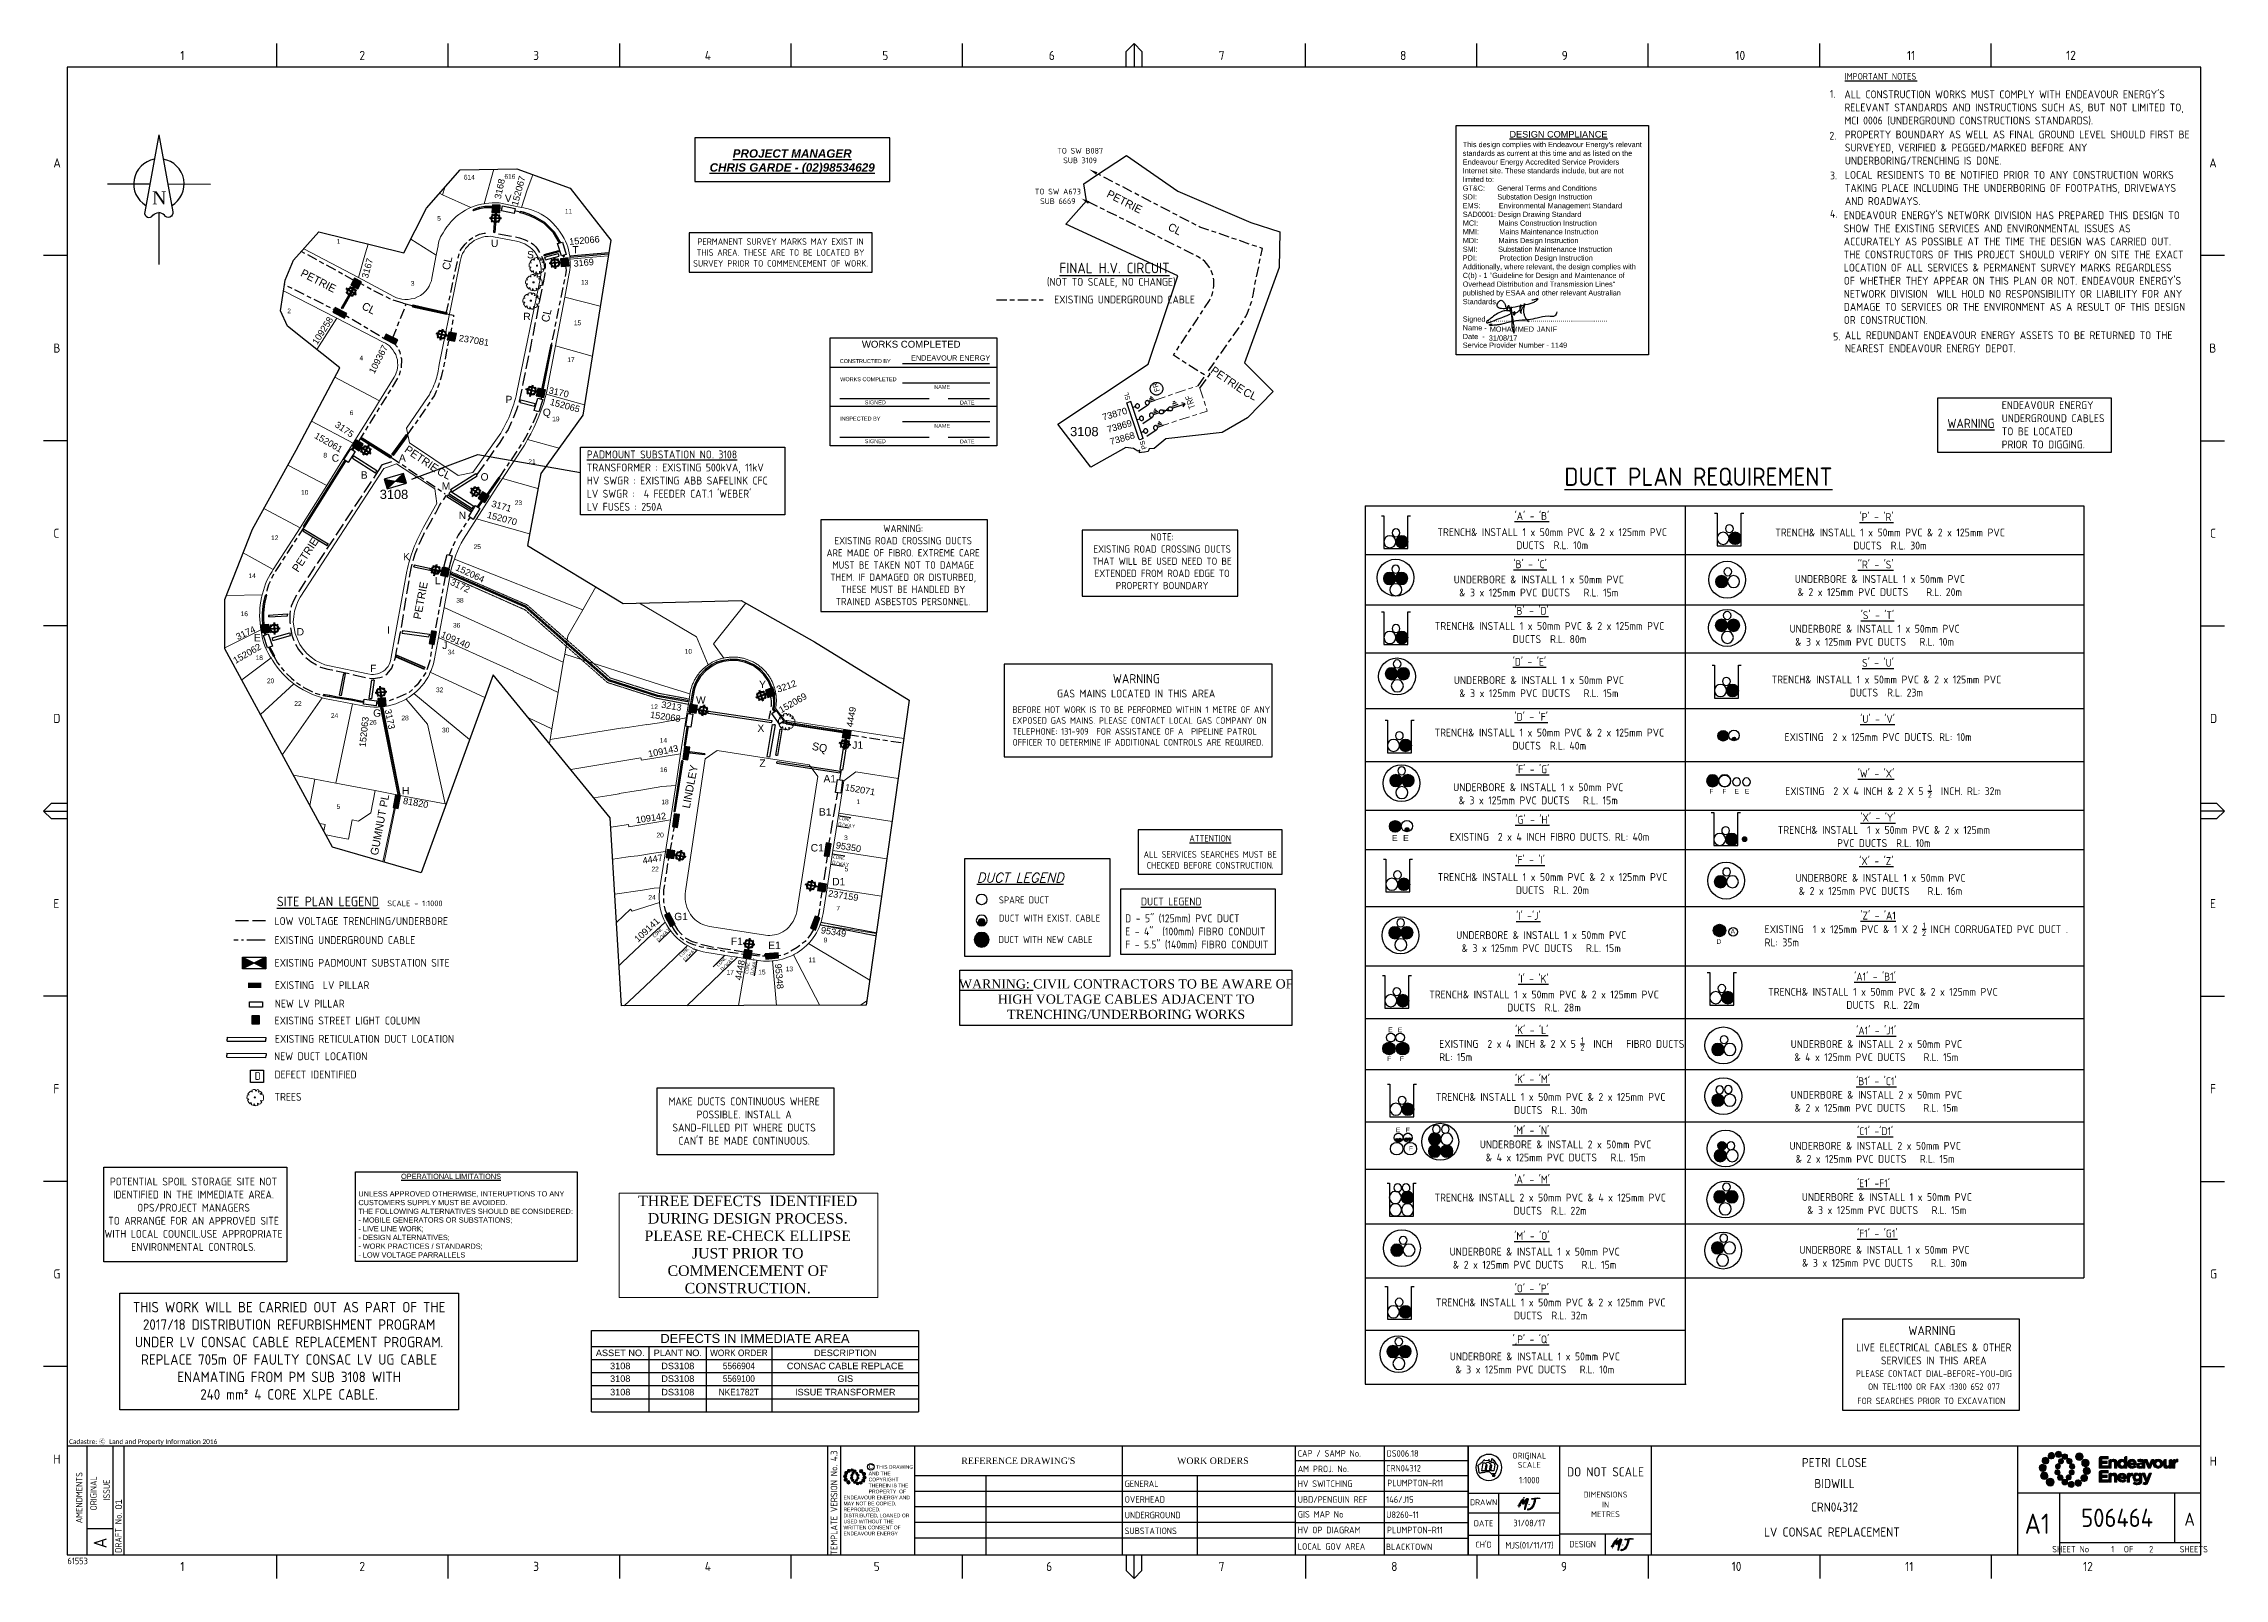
# Paper-space layout 'SHEET 1' of a CAD drawing. Header units: metres, sheet in millimetres. Extents: x -21 to 813, y -3 to 583.
# The model-space entities are those that its viewports show. They can reach past a viewport. Long polylines and large blocks are cut down to what shows.
import ezdxf
from ezdxf.enums import TextEntityAlignment as Align

# ---------------------------------------------------------------- set-up
doc = ezdxf.new("R2010")
doc.units = ezdxf.units.M
for name, pattern in [('Cable Exist UG', [8.2, 4, -1.2, 1.8, -1.2]), ('Cable Remove', [2, 0, -2]), ('HIDDEN', [0.375, 0.25, -0.125]), ('HIDDEN2', [0.1875, 0.125, -0.0625]), ('IE Trench LV', [6.5, 5, -1.5]), ('IECLCHAINA', [8.2, 4, -1.2, 1.8, -1.2]), ('IECLPROMCNT', [14.8, 10, -1.8, 1.2, -1.8])]:
    doc.linetypes.add(name, pattern=pattern)
doc.layers.get('0').update_dxf_attribs({"color": 6})
for name, color, linetype in [('_User_HV_Exist', 7, 'Continuous'), ('Duct_SP_NEW', 2, 'Continuous'), ('Equip_HV_EXT', 7, 'Continuous'), ('Equip_SP_SL_EXT', 7, 'Continuous'), ('Mains_HV_EXT', 7, 'Continuous'), ('Notes', 7, 'Continuous'), ('Notes_HV_MISC', 7, 'Continuous'), ('Notes_SP_MISC', 7, 'Continuous'), ('Sub_SP_EXT', 7, 'Continuous'), ('SupportsUG_SP_EXT', 7, 'Continuous'), ('SupportsUG_SP_LV_EXT', 7, 'Continuous'), ('SupportsUG_SP_LV_NEW', 2, 'Continuous'), ('SupportsUG_SP_LV_SL_EXT', 7, 'Continuous'), ('TEXT_35', 2, 'Continuous'), ('Trench_SP_NEW', 2, 'Continuous'), ('UG_Details_SP_MISC', 7, 'Continuous')]:
    doc.layers.add(name, color=color, linetype=linetype)
for name, color, linetype, lineweight in [('Cadastre Land Parcels_SP_EXT', 9, 'Continuous', 5), ('Cadastre Other Property_SP_EXT', 9, 'HIDDEN', 5), ('Cadastre Roads_SP_EXT', 9, 'Continuous', 5)]:
    doc.layers.add(name, color=color, linetype=linetype, lineweight=lineweight)
doc.layers.add('Viewports', color=6, linetype='Continuous', plot=False)
doc.styles.add('ARIAL', font='arial.ttf', dxfattribs={"height": 2})
doc.styles.add('COLUMN_LABEL', font='arial.ttf')
doc.styles.add('iecARIAL', font='arial.ttf', dxfattribs={"height": 2})
doc.styles.add('iecISOCP', font='isocp.shx')
doc.styles.add('iecNAME', font='times.ttf')
doc.styles.add('IECSYMBOL1', font='isocp.shx')
doc.styles.add('iecTimesNewRoman', font='times.ttf')
doc.styles.add('ieISOCP', font='isocp.shx')
doc.styles.add('IESYMBOL1', font='isocp.shx')
doc.styles.add('ITALICT', font='ITALICT')
doc.styles.add('POLE_LABEL', font='arial.ttf')
doc.styles.get("Standard").update_dxf_attribs({"font": 'arial.ttf'})
doc.styles.add('SWG_LABEL', font='arial.ttf')
doc.styles.add('SWITCH_LABEL', font='arial.ttf', dxfattribs={"height": 2.5})
doc.linetypes.add('Cable New UG', pattern='A,7,-0.25,["x",Standard,S=2,R=0,X=0.2,Y=-0.8],-2.1', length=9.35)
doc.dimstyles.get("Standard").update_dxf_attribs({"dimtxt": 0.18, "dimasz": 0.18, "dimexe": 0.18, "dimexo": 0.0625, "dimgap": 0.09, "dimtad": 0, "dimtih": 1, "dimtoh": 1, "dimdec": 4, "dimzin": 0, "dimdsep": 46, "dimtxsty": 'Standard', "dimcen": 0.09, "dimadec": 0, "dimazin": 0, "dimtfac": 1, "dimtdec": 4, "dimtofl": 0, "dimtmove": 0, "dimatfit": 3, "dimfxl": 1, "dimtolj": 1, "dimtzin": 0, "dimarcsym": 0})

psp = doc.layouts.new('SHEET 1')

# ---------------------------------------------------------------- texts
at = {"layer": 'Notes', "color": 2, "linetype": 'Continuous', "style": 'iecISOCP'}
psp.add_text('IMPORTANT NOTES', height=2.5, dxfattribs=at).set_placement((667.73, 569.64))
at = {"layer": 'Notes', "color": 7, "lineweight": 0, "style": 'IECSYMBOL1'}
for s, p in [('(NOT TO SCALE, NO CHANGE)', (362.82, 490.88)), ('EXISTING UNDERGROUND CABLE', (365.61, 484.1))]:
    psp.add_text(s, height=3, dxfattribs=at).set_placement(p)
at = {"layer": 'Notes'}
for height, p in [(2.16, (620.26, 319.85)), (2.34, (494.87, 285.3))]:
    psp.add_text('E', height=height, rotation=270, dxfattribs=at).set_placement(p)
for s, height, p in [('F', 1.8, (616.01, 296.81)), ('F', 1.8, (620.97, 296.81)), ('E', 1.8, (625.58, 296.81)), ('E', 1.8, (629.56, 296.81)), ('E', 2.34, (494.66, 278.67)), ('E', 2.34, (498.93, 278.67)), ('A', 1.8, (624.13, 243.28)), ('D', 1.8, (618.69, 239.38)), ('E', 1.8, (493.3, 205.67)), ('E', 1.8, (496.98, 205.63)), ('F', 1.8, (492.92, 194.66)), ('F', 1.8, (497.74, 194.64)), ('E', 1.8, (496.22, 167.43)), ('E', 1.8, (499.91, 167.39)), ('F', 1.8, (501.2, 160.39))]:
    psp.add_text(s, height=height, dxfattribs=at).set_placement(p)
for s, insert, char_height, width, attachment_point, style in [('1.', (662.07, 565.68), 3, 99.1189, 1, 'ieISOCP'), ("ALL CONSTRUCTION WORKS MUST COMPLY WITH ENDEAVOUR ENERGY'S RELEVANT STANDARDS AND INSTRUCTIONS SUCH AS, BUT NOT LIMITED TO, \\PMCI 0006 (UNDERGROUND CONSTRUCTIONS STANDARDS).", (667.61, 565.51), 3, 141, 1, 'ieISOCP'), ('{\\C1;                       \\H1.25x;\\LDESIGN COMPLIANCE\\P}This design complies with Endeavour Energy\'s relevant standards as current at this time and as listed on the Endeavour Energy Accredited Service Providers Internet site. These standards include, but are not limited to:\\PGT&C:      General Terms and Conditions               \\PSDI:          Substation Design Instruction\\PEMS:         Environmental Management Standard    \\PSAD0001: Design Drawing Standard\\PMCI:          Mains Construction Instruction              \\PMMI:          Mains Maintenance Instruction\\PMDI:          Mains Design Instruction                       \\PSMI:          Substation Maintenance Instruction\\PPDI:           Protection Design Instruction\\PAdditionally, where relevant, the design complies with C(b) - 1 "Guideline for Design and Maintenance of Overhead Distribution and Transmission Lines" published by ESAA and other relevant Australian Standards. \\P\\PSigned............................................................     \\PName -      \\PDate  - \\PService Provider Number - 1149      ', (521.75, 550.01), 2, 69.5227, 1, 'iecARIAL'), ('PROPERTY BOUNDARY AS WELL AS FINAL GROUND LEVEL SHOULD FIRST BE SURVEYED, VERIFIED & PEGGED/MARKED BEFORE ANY UNDERBORING/TRENCHING IS DONE. ', (667.78, 550.18), 3, 136.5133, 1, 'ieISOCP'), ('{\\fArial|b1|i1|c0|p34;\\LPROJECT MANAGER\\PCHRIS GARDE - (02)98534629}', (265.5, 538.27), 3.2, 106.24, 5, 'iecISOCP'), ('2.', (661.87, 549.7), 3, 105.8, 1, 'iecISOCP'), ('3.', (662.09, 534.48), 3, 99.1, 1, 'ieISOCP'), ('LOCAL RESIDENTS TO BE NOTIFIED PRIOR TO ANY CONSTRUCTION WORKS TAKING PLACE INCLUDING THE UNDERBORING OF FOOTPATHS, DRIVEWAYS AND ROADWAYS.', (667.79, 534.74), 3, 132.9105, 1, 'iecISOCP'), ('4.', (662.09, 519.86), 3, 99.1, 1, 'ieISOCP'), ('5.', (663.29, 472.96), 3, 99.1, 1, 'ieISOCP'), ('ALL REDUNDANT ENDEAVOUR ENERGY ASSETS TO BE RETURNED TO THE NEAREST ENDEAVOUR ENERGY DEPOT.', (667.79, 473.46), 3, 132.9105, 1, 'iecISOCP'), ("{\\L\\C2;PADMOUNT SUBSTATION NO. 3108\\l\\P}TRANSFORMER : EXISTING 500kVA, 11kV\\PHV SWGR : EXISTING ABB SAFELINK CFC\\PLV SWGR :  4 FEEDER CAT.1 'WEBER' \\PLV FUSES : 250A", (187.02, 427.93), 3, 94.9948, 1, 'iecISOCP'), ("{\\L'A' - 'B'}", (548.18, 402.88), 3, 153.8169, 5, 'iecISOCP'), ("{\\L\\P'P' - 'R'}", (679.87, 405.03), 3, 153.8169, 5, 'iecISOCP'), ('{\\C0;NOTE:\\PEXISTING ROAD CROSSING DUCTS THAT WILL BE USED NEED TO BE EXTENDED FROM ROAD EDGE TO PROPERTY BOUNDARY}', (406.88, 385.63), 2.79225, 59.7145, 5, 'IECSYMBOL1'), ('TRENCH& INSTALL 1 x 50mm PVC & 2 x 125mm PVC DUCTS  R.L. 10m', (555.95, 394.22), 3, 93.6, 5, 'iecISOCP'), ('TRENCH& INSTALL 1 x 50mm PVC & 2 x 125mm PVC DUCTS  R.L. 30m', (685.04, 394.09), 3, 93.6, 5, 'iecISOCP'), ("{\\L'B' - 'C'}", (541.15, 384.46), 3, 99.1991, 4, 'iecISOCP'), ("{\\L''R' - 'S'}", (672.7, 384.34), 3, 100.557, 4, 'iecISOCP'), ('UNDERBORE & INSTALL 1 x 50mm PVC\\P& 3 x 125mm PVC DUCTS   R.L. 15m', (550.81, 376.14), 3, 93.6, 5, 'iecISOCP'), ('UNDERBORE & INSTALL 1 x 50mm PVC\\P& 2 x 125mm PVC DUCTS    R.L. 20m', (681.14, 376.32), 3, 93.6, 5, 'iecISOCP'), ("{\\L'B' - 'D'}", (548.01, 366.65), 3, 153.8169, 5, 'iecISOCP'), ("{\\L'S' - 'T'}", (673.84, 365), 3, 99.1991, 4, 'iecISOCP'), ('TRENCH& INSTALL 1 x 50mm PVC & 2 x 125mm PVC DUCTS  R.L. 80m', (554.93, 358.37), 3, 93.6, 5, 'iecISOCP'), ('UNDERBORE & INSTALL 1 x 50mm PVC\\P& 3 x 125mm PVC DUCTS   R.L. 10m', (679.15, 357.33), 3, 93.6, 5, 'iecISOCP'), ('UNDERBORE & INSTALL 1 x 50mm PVC\\P& 3 x 125mm PVC DUCTS   R.L. 15m', (550.86, 337.68), 3, 93.6, 5, 'iecISOCP'), ("{\\L'D' - 'E'}", (540.84, 347.18), 3, 99.1991, 4, 'iecISOCP'), ('TRENCH& INSTALL 1 x 50mm PVC & 2 x 125mm PVC DUCTS  R.L. 23m', (683.65, 337.91), 3, 93.6, 5, 'iecISOCP'), ("{\\LS' - 'U'}", (680.42, 346.78), 3, 153.8169, 5, 'iecISOCP'), ("{\\L'D' - 'F'}", (547.9, 326.14), 3, 153.8169, 5, 'iecISOCP'), ("{\\L'U' - 'V'}", (673.65, 325.31), 3, 83, 4, 'iecISOCP'), ('TRENCH& INSTALL 1 x 50mm PVC & 2 x 125mm PVC DUCTS  R.L. 40m', (554.85, 317.63), 3, 93.6, 5, 'iecISOCP'), ('EXISTING  2 x 125mm PVC DUCTS. RL: 10m', (644.72, 318.43), 3, 101.4365, 4, 'iecISOCP'), ('UNDERBORE & INSTALL 1 x 50mm PVC\\P& 3 x 125mm PVC DUCTS   R.L. 15m', (550.61, 296.75), 3, 93.6, 5, 'iecISOCP'), ("{\\L'F' - 'G'}", (542.09, 306.11), 3, 99.1991, 4, 'iecISOCP'), ('\\A1;EXISTING  2 X 4 INCH & 2 X 5 {\\H0.7x;\\S1/2;}  INCH. RL: 32m', (644.98, 297.75), 3, 101.4365, 4, 'iecISOCP'), ("{\\L'W' - 'X'}", (672.7, 304.48), 3, 83, 4, 'iecISOCP'), ("{\\L'G' - 'H'}", (541.84, 286.84), 3, 83, 4, 'iecISOCP'), ('TRENCH& INSTALL  1 x 50mm PVC & 2 x 125mm \\PPVC DUCTS  R.L. 10m', (682.69, 280.43), 3, 93.6, 5, 'iecISOCP'), ("{\\L'X' - 'Y'}", (673.73, 287.65), 3, 83, 4, 'iecISOCP'), ('EXISTING  2 x 4 INCH FIBRO DUCTS. RL: 40m', (516.78, 280.29), 3, 101.4365, 4, 'iecISOCP'), ("{\\L'F' - 'I'}", (547.49, 271.48), 3, 153.8169, 5, 'iecISOCP'), ("{\\L'X' - 'Z'}", (673.28, 271.06), 3, 100.557, 4, 'iecISOCP'), ('TRENCH& INSTALL 1 x 50mm PVC & 2 x 125mm PVC DUCTS  R.L. 20m', (556.04, 262.44), 3, 93.6, 5, 'iecISOCP'), ('UNDERBORE & INSTALL 1 x 50mm PVC\\P& 2 x 125mm PVC DUCTS    R.L. 16m', (681.41, 262.12), 3, 93.6, 5, 'iecISOCP'), ('D - 5" (125mm) PVC DUCT\\PE - 4"  (100mm) FIBRO CONDUIT\\PF - 5.5" (140mm) FIBRO CONDUIT', (392.74, 244.02), 3, 93.6, 4, 'iecISOCP'), ('{\\LDUCT LEGEND}', (398.78, 255.6), 3, 93.6, 4, 'iecISOCP'), ("{\\L'I' -'J'}", (542.18, 250.08), 3, 99.1991, 4, 'iecISOCP'), ("{\\L'Z' - 'A1}", (673.69, 250.22), 3, 83, 4, 'iecISOCP'), ('{\\C7;EXISTING UNDERGROUND CABLE}', (67.67, 240.86), 3, 58.6471, 4, 'iecISOCP'), ('LOW VOLTAGE TRENCHING/UNDERBORE', (67.68, 248.12), 3, 71.498, 4, 'iecISOCP'), ('UNDERBORE & INSTALL 1 x 50mm PVC\\P& 3 x 125mm PVC DUCTS   R.L. 15m', (551.75, 240.27), 3, 93.6, 5, 'iecISOCP'), ('\\A1;EXISTING  1 x 125mm PVC & 1 X 2 {\\H0.7x;\\S1/2;} INCH CORRUGATED PVC DUCT .  RL: 35m', (637.12, 243), 3, 101.4365, 4, 'iecISOCP'), ('EXISTING PADMOUNT SUBSTATION SITE', (67.73, 232.18), 3, 72.7744, 4, 'iecISOCP'), ('EXISTING  LV PILLAR', (67.81, 223.66), 3, 83.9, 4, 'iecISOCP'), ("{\\L'I' - 'K'}", (548.75, 226.08), 3, 153.8169, 5, 'iecISOCP'), ("{\\L'A1' - 'B1'}", (679.28, 226.89), 3, 153.8169, 5, 'iecISOCP'), ('NEW LV PILLAR', (67.81, 216.58), 3, 83.9, 4, 'iecISOCP'), ('TRENCH& INSTALL 1 x 50mm PVC & 2 x 125mm PVC DUCTS  R.L. 28m', (552.81, 217.57), 3, 93.6, 5, 'iecISOCP'), ('TRENCH& INSTALL 1 x 50mm PVC & 2 x 125mm PVC DUCTS  R.L. 22m', (682.33, 218.58), 3, 93.6, 5, 'iecISOCP'), ('{\\C7;EXISTING STREET LIGHT COLUMN}', (67.72, 210.1), 3, 77.5728, 4, 'iecISOCP'), ("{\\L'K' - 'L'}", (541.77, 206.46), 3, 83, 4, 'iecISOCP'), ("{\\L\\P'A1' - 'J1'}", (672.1, 208.79), 3, 100.557, 4, 'iecISOCP'), ('EXISTING RETICULATION DUCT LOCATION', (67.84, 203.1), 3, 73.4256, 4, 'iecISOCP'), ('\\A1;EXISTING  2 x 4 INCH & 2 X 5 {\\H0.7x;\\S1/2;}  INCH   FIBRO DUCTS. \\PRL: 15m', (512.77, 199.18), 3, 101.4365, 4, 'iecISOCP'), ('UNDERBORE & INSTALL 2 x 50mm PVC\\P& 4 x 125mm PVC DUCTS    R.L. 15m', (679.82, 198.62), 3, 93.6, 5, 'iecISOCP'), ('{\\C7;NEW DUCT LOCATION}', (67.54, 196.46), 3, 72.9886, 4, 'iecISOCP'), ('{\\C7;D}', (60.13, 188.96), 3, 43.5671, 4, 'iecISOCP'), ('{\\C7;DEFECT IDENTIFIED}', (67.68, 189.49), 3, 43.5671, 4, 'iecISOCP'), ("{\\L'K' - 'M'}", (548.38, 187.69), 3, 153.8169, 5, 'iecISOCP'), ("{\\L\\P'B1' - 'C1'}", (672.1, 189.42), 3, 100.557, 4, 'iecISOCP'), ('{\\C7;TREES}', (67.68, 180.98), 3, 53.5382, 4, 'iecISOCP'), ('TRENCH& INSTALL 1 x 50mm PVC & 2 x 125mm PVC DUCTS  R.L. 30m', (555.35, 178.41), 3, 93.6, 5, 'iecISOCP'), ('UNDERBORE & INSTALL 2 x 50mm PVC\\P& 2 x 125mm PVC DUCTS    R.L. 15m', (679.82, 179.25), 3, 93.6, 5, 'iecISOCP'), ("{\\L'M' - 'N'}", (541.33, 168.15), 3, 83, 4, 'iecISOCP'), ("{\\L'C1' -'D1'}", (672.46, 167.83), 3, 83, 4, 'iecISOCP'), ('UNDERBORE & INSTALL 2 x 50mm PVC\\P& 4 x 125mm PVC DUCTS   R.L. 15m', (561.03, 160.3), 3, 93.6, 5, 'iecISOCP'), ('UNDERBORE & INSTALL 2 x 50mm PVC\\P& 2 x 125mm PVC DUCTS   R.L. 15m', (679.37, 159.76), 3, 93.6, 5, 'iecISOCP'), ("{\\L'A' - 'M'}", (548.26, 149.39), 3, 153.8169, 5, 'iecISOCP'), ("{\\L'E1' -F1'}", (672.47, 147.92), 3, 83, 4, 'iecISOCP'), ('TRENCH& INSTALL 2 x 50mm PVC & 4 x 125mm PVC DUCTS  R.L. 22m', (555.17, 139.96), 3, 93.6, 5, 'iecISOCP'), ('UNDERBORE & INSTALL 1 x 50mm PVC\\P& 3 x 125mm PVC DUCTS   R.L. 15m', (683.82, 140.18), 3, 93.6, 5, 'iecISOCP'), ("{\\L'M' - 'O'}", (541.43, 127.79), 3, 100.557, 4, 'iecISOCP'), ("{\\L'F1' - 'G1'}", (672.46, 128.74), 3, 100.557, 4, 'iecISOCP'), ('UNDERBORE & INSTALL 1 x 50mm PVC\\P& 2 x 125mm PVC DUCTS    R.L. 15m', (549.24, 119.31), 3, 93.6, 5, 'iecISOCP'), ('UNDERBORE & INSTALL 1 x 50mm PVC\\P& 3 x 125mm PVC DUCTS    R.L. 30m', (682.91, 120.02), 3, 93.6, 5, 'iecISOCP'), ("{\\L'O' - 'P'}", (548.12, 107.74), 3, 153.8169, 5, 'iecISOCP'), ('THIS WORK WILL BE CARRIED OUT AS PART OF THE 2017/18 DISTRIBUTION REFURBISHMENT PROGRAM UNDER LV CONSAC CABLE REPLACEMENT PROGRAM.{\\C7; REPLACE 705m OF FAULTY CONSAC LV UG CABLE ENAMATING FROM PM SUB 3108 WITH   \\P240 mm² 4 CORE XLPE CABLE.}', (73.26, 83.94), 4, 123.6159, 5, 'iecISOCP'), ('TRENCH& INSTALL 1 x 50mm PVC & 2 x 125mm PVC DUCTS  R.L. 32m', (555.34, 99.91), 3, 93.6, 5, 'iecISOCP'), ("{\\L',P' - 'Q'}", (540.81, 87.95), 3, 99.1991, 4, 'iecISOCP'), ('UNDERBORE & INSTALL 1 x 50mm PVC\\P& 3 x 125mm PVC DUCTS   R.L. 10m', (549.3, 79.28), 3, 93.6, 5, 'iecISOCP')]:
    psp.add_mtext(s, dxfattribs=dict(at, insert=insert, char_height=char_height, width=width, attachment_point=attachment_point, style=style))
at = {"layer": 'Notes', "color": 0, "style": 'iecISOCP'}
for s, insert, char_height, width, attachment_point in [('TO SW B087\\PSUB 3109', (375.54, 543.55), 2.2, 28.3681, 2), ('TO SW A673\\PSUB 6669', (367.02, 527.97), 2.2, 28.3681, 2), ('{\\fBookman Old Style|b0|i0|c0|p18;\\LWARNING:\\l CIVIL CONTRACTORS TO BE AWARE OF HIGH VOLTAGE CABLES ADJACENT TO TRENCHING/UNDERBORING WORKS}', (393.13, 218.26), 3.5, 129.9037, 5)]:
    psp.add_mtext(s, dxfattribs=dict(at, insert=insert, char_height=char_height, width=width, attachment_point=attachment_point))
at = {"layer": 'Notes', "color": 7, "linetype": 'Continuous', "insert": (667.36, 519.3), "char_height": 3, "width": 130.7669, "attachment_point": 1, "style": 'iecISOCP'}
psp.add_mtext("ENDEAVOUR ENERGY'S NETWORK DIVISION HAS PREPARED THIS DESIGN TO SHOW THE EXISTING SERVICES AND ENVIRONMENTAL ISSUES AS ACCURATELY AS POSSIBLE AT THE TIME THE DESIGN WAS CARRIED OUT. THE CONSTRUCTORS OF THIS PROJECT SHOULD VERIFY ON SITE THE EXACT LOCATION OF ALL SERVICES & PERMANENT SURVEY MARKS REGARDLESS OF WHETHER THEY APPEAR ON THIS PLAN OR NOT. ENDEAVOUR ENERGY'S NETWORK DIVISION  WILL HOLD NO RESPONSIBILITY OR LIABILITY FOR ANY DAMAGE TO SERVICES OR THE ENVIRONMENT AS A RESULT OF THIS DESIGN OR CONSTRUCTION. ", dxfattribs=at)
at = {"layer": 'Notes', "color": 2, "attachment_point": 5, "style": 'iecISOCP'}
for s, insert, char_height in [('{\\LFINAL H.V. CIRCUIT}', (388.68, 497.65), 4), ('{\\LDUCT PLAN REQUIREMENT}', (611.8, 417.92), 7)]:
    psp.add_mtext(s, dxfattribs=dict(at, insert=insert, char_height=char_height))
at = {"layer": 'Notes', "color": 7, "insert": (727.72, 437.75), "char_height": 3, "width": 43.7992, "attachment_point": 4, "style": 'IESYMBOL1'}
psp.add_mtext('ENDEAVOUR ENERGY UNDERGROUND CABLES\\PTO BE LOCATED\\PPRIOR TO DIGGING.', dxfattribs=at)
at = {"layer": 'Notes', "color": 1}
for s, insert, char_height, width, attachment_point, style in [('{\\LWARNING}', (706.92, 438.29), 3.5, 25.4471, 4, 'IESYMBOL1'), ('SCALE - 1:1000', (110.79, 254.89), 2.16, 112.8343, 4, 'iecISOCP'), ('POTENTIAL SPOIL STORAGE SITE NOT IDENTIFIED IN THE IMMEDIATE AREA.\\POPS/PROJECT MANAGERS\\PTO ARRANGE FOR AN APPROVED SITE WITH LOCAL COUNCIL.USE APPROPRIATE ENVIRONMENTAL CONTROLS.', (36.74, 136.11), 3, 70.0728, 5, 'iecISOCP')]:
    psp.add_mtext(s, dxfattribs=dict(at, insert=insert, char_height=char_height, width=width, attachment_point=attachment_point, style=style))
at = {"layer": 'Notes', "color": 2, "attachment_point": 5, "style": 'IECSYMBOL1'}
for s, insert, char_height, width in [('{\\C0;WARNING:\\PEXISTING ROAD CROSSING DUCTS ARE MADE OF FIBRO. EXTREME CARE MUST BE TAKEN NOT TO DAMAGE THEM. IF DAMAGED OR DISTURBED, THESE MUST BE HANDLED BY TRAINED ASBESTOS PERSONNEL.}', (307.92, 384.17), 2.79225, 59.7145), ("MAKE DUCTS CONTINUOUS WHERE POSSIBLE. INSTALL A SAND-FILLED PIT WHERE DUCTS CAN'T BE MADE CONTINUOUS.", (247.15, 171.71), 3.01, 59.2347)]:
    psp.add_mtext(s, dxfattribs=dict(at, insert=insert, char_height=char_height, width=width))
at = {"layer": 'Notes', "color": 1, "insert": (88.12, 255.62), "char_height": 3.645, "attachment_point": 5, "style": 'iecISOCP'}
psp.add_mtext('{\\LSITE PLAN LEGEND}', dxfattribs=at)
at = {"layer": 'Notes', "insert": (99.74, 151.58), "char_height": 2, "width": 85.0254, "attachment_point": 1}
psp.add_mtext('{\\fArial|b0|i0|c0|p34;\\C1;                     \\LOPERATIONAL LIMITATIONS\\P\\P\\l\\C256;UNLESS APPROVED OTHERWISE, INTERUPTIONS TO ANY CUSTOMERS SUPPLY MUST BE AVOIDED.\\PTHE FOLLOWING ALTERNATIVES SHOULD BE CONSIDERED:\\P- MOBILE GENERATORS OR SUBSTATIONS;\\P- LIVE LINE WORK;\\P- DESIGN ALTERNATIVES;\\P- WORK PRACTICES / STANDARDS;\\P- LOW VOLTAGE PARRALLELS}', dxfattribs=at)
at = {"layer": 'Notes', "lineweight": 0, "insert": (248.51, 124.5), "char_height": 4, "width": 93.3, "attachment_point": 5, "style": 'iecNAME'}
psp.add_mtext('{\\C1;THREE DEFECTS  IDENTIFIED DURING DESIGN PROCESS. PLEASE RE-CHECK ELLIPSE JUST PRIOR TO COMMENCEMENT OF CONSTRUCTION.}', dxfattribs=at)
at = {"layer": 'Notes', "lineweight": 0, "style": 'iecARIAL'}
for tag, p in [('MOHAMMED', (532.07, 473.3)), ('JANIF', (550.09, 473.3)), ('31/08/17', (531.71, 469.9))]:
    psp.add_attdef(tag, p, '', height=2, dxfattribs=at)

msp = doc.modelspace()

# ---------------------------------------------------------------- texts
at = {"layer": 'Cadastre Land Parcels_SP_EXT'}
for s, p in [('612', (298057.68, 6265697.52)), ('614', (298072.4, 6265691.98)), ('616', (298087.92, 6265692.29)), ('322', (298019.86, 6265687.04)), ('5', (298062.2, 6265676.25)), ('11', (298111.01, 6265678.91)), ('1', (298023.83, 6265667.48)), ('3', (298052.13, 6265651.4)), ('13', (298117.14, 6265651.81)), ('2', (298004.92, 6265640.87)), ('15', (298114.45, 6265636.34)), ('320', (297986.94, 6265625.45)), ('4', (298032.54, 6265622.92)), ('17', (298111.92, 6265622.22)), ('318', (297976.57, 6265609.34)), ('6', (298028.8, 6265601.99)), ('19', (298106.16, 6265599.61)), ('8', (298018.72, 6265585.76)), ('21', (298097.02, 6265583.31)), ('10', (298010.19, 6265571.55)), ('23', (298091.86, 6265567.61)), ('12', (297998.74, 6265554.2)), ('25', (298076.13, 6265550.8)), ('11', (298163.1, 6265549.45)), ('14', (297990.09, 6265539.7)), ('16', (297987.09, 6265525.17)), ('38', (298069.51, 6265530.31)), ('8', (298155.57, 6265530.71)), ('12', (298214.12, 6265528.92)), ('36', (298068.26, 6265520.77)), ('18', (297992.81, 6265508.37)), ('34', (298066.18, 6265510.54)), ('10', (298156.82, 6265510.82)), ('20', (297997.15, 6265499.55)), ('32', (298061.75, 6265496.11)), ('22', (298007.61, 6265490.88)), ('24', (298021.59, 6265486.29)), ('26', (298036.3, 6265483.71)), ('28', (298048.54, 6265485.37)), ('12', (298143.76, 6265489.63)), ('30', (298064.07, 6265480.74)), ('14', (298147.27, 6265476.79)), ('16', (298147.35, 6265465.57)), ('5', (298023.75, 6265451.51)), ('18', (298147.88, 6265453.28)), ('1', (298222.41, 6265453.38)), ('6', (297999.13, 6265449.15)), ('20', (298146.01, 6265440.64)), ('3', (298217.71, 6265439.6)), ('22', (298144.1, 6265427.64)), ('5', (298217.88, 6265427.66)), ('24', (298142.91, 6265416.8)), ('7', (298214.74, 6265412.65)), ('9', (298209.88, 6265400.51)), ('11', (298204.06, 6265392.95)), ('17', (298172.79, 6265388.19)), ('15', (298184.9, 6265388.25)), ('13', (298195.38, 6265389.47)), ('26', (298103.2, 6265373.2))]:
    msp.add_text(s, height=1.8, dxfattribs=at).set_placement(p)
at = {"layer": 'Notes', "char_height": 3, "attachment_point": 5, "style": 'ITALICT'}
for s, insert, rotation in [('{\\fStylus BT|b0|i0|c0|p34; ROAD             }', (297999.12, 6265681.52), 65.76329), ('{\\fStylus BT|b0|i0|c0|p34; CL            }', (298065.93, 6265659.5), 77.54744), ('{\\fStylus BT|b0|i0|c0|p34;POPONDETTA            }', (297975.39, 6265640.33), 56.31069), ('{\\fStylus BT|b0|i0|c0|p34;PETRIE             }', (298016.84, 6265653.3), 332.69992), ('{\\fStylus BT|b0|i0|c0|p34; CL            }', (298035.59, 6265643.08), 332.69992), ('{\\fStylus BT|b0|i0|c0|p34; CL            }', (298103.84, 6265639.53), 77.54744), ('{\\fStylus BT|b0|i0|c0|p34;PETRIE             }', (298056.25, 6265585.29), 325.73113), ('{\\fStylus BT|b0|i0|c0|p34; CL            }', (298064.32, 6265579.94), 334.37664), ('{\\fStylus BT|b0|i0|c0|p34;PETRIE             }', (298011.78, 6265548.59), 56.53866), ('{\\fStylus BT|b0|i0|c0|p34;PETRIE             }', (298055.83, 6265531.16), 79.30445), ('{\\fStylus BT|b0|i0|c0|p34; SQ             }', (298207.75, 6265474.76), 349.30445), ('{\\fStylus BT|b0|i0|c0|p34;LINDLEY            }', (298158.81, 6265460.04), 79.30445), ('{\\fStylus BT|b0|i0|c0|p34;GUMNUT PL          }', (298040.27, 6265445.48), 79.30445)]:
    msp.add_mtext(s, dxfattribs=dict(at, insert=insert, rotation=rotation))
at = {"layer": 'Notes_HV_MISC', "color": 2, "linetype": 'Cable Exist UG', "insert": (297996.03, 6265567.21), "char_height": 3.5, "attachment_point": 1, "style": 'iecARIAL'}
msp.add_mtext_dynamic_manual_height_columns('3108', width=29.336, gutter_width=10, heights=[0], dxfattribs=at)
at = {"layer": 'Notes_SP_MISC', "color": 2, "linetype": 'Cable New UG', "char_height": 2.8, "attachment_point": 1, "style": 'iecARIAL'}
for s, heights, insert in [('U', [2.8], (298082.75, 6265669.05)), ('S', [2.8], (298096.55, 6265664.7)), ('R', [2.8], (298095.12, 6265641.08)), ('P', [2.8], (298088.32, 6265609.35)), ('A', [0], (298047.59, 6265587.03)), ('O', [2.8], (298078.81, 6265579.78)), ('M', [2.8], (298063.95, 6265576.26)), ('K', [2.8], (298049.16, 6265549.23)), ('D', [2.8], (298008.5, 6265520.61)), ('I', [2.8], (298043.04, 6265521.24)), ('J', [2.8], (298064.16, 6265515.42)), ('F', [2.8], (298036.57, 6265506.61)), ('J1', [2.8], (298220.83, 6265477.3)), ('Z', [2.8], (298185.34, 6265470.41)), ('H', [2.8], (298048.76, 6265459.9)), ('B1', [2.8], (298208.09, 6265451.78)), ('C1', [2.8], (298204.93, 6265438.06)), ('D1', [2.8], (298213.17, 6265425.11)), ('G1', [2.8], (298152.81, 6265411.81)), ('F1', [2.8], (298174.46, 6265402.32)), ('E1', [2.8], (298188.7, 6265400.79))]:
    msp.add_mtext_dynamic_manual_height_columns(s, width=12.8604, gutter_width=10, heights=heights, dxfattribs=dict(at, insert=insert))
at = {"layer": 'Notes_SP_MISC', "color": 7, "char_height": 1.3, "width": 98.3178, "attachment_point": 4, "style": 'IECSYMBOL1'}
for insert, rotation in [((298215.65, 6265446.95), 351.03168), ((298213.36, 6265432.21), 351.03168), ((298145.57, 6265401.91), 44.63998), ((298155.71, 6265394.46), 44.63998), ((298169.99, 6265390.77), 44.63998), ((298181.36, 6265388.32), 78.81416)]:
    msp.add_mtext('CONC\\PD/WAY', dxfattribs=dict(at, insert=insert, rotation=rotation))

# ---------------------------------------------------------------- blocks, each defined once
blk = doc.blocks.new('NorthPnt 11(NP11)')
for p, q in [((-19.7, 0.02), (-3.49, 0)), ((3.32, 0), (19.7, -0.02)), ((-0.08, -10.94), (-0.08, -30.8))]:
    blk.add_line(p, q)
for points in [[(-0.08, 18.81), (-5.43, -10.68, 0.877048), (-2.29, -11.9, -0.1543), (-0.08, -10.94, 0.090511)], [(-0.08, 18.81), (5.26, -10.68, -0.877048), (2.13, -11.9, 0.1543), (-0.08, -10.94, -0.090511)]]:
    blk.add_lwpolyline(points, format="xyb")
for start, end in [(100.5988, 238.86433), (300.09942, 80.43745)]:
    blk.add_arc((0, 0), 9.64, start, end)
at = {"color": 7, "style": 'iecNAME'}
blk.add_text('N', height=5.02, dxfattribs=at).set_placement((-2.62, -7.82))
blk = doc.blocks.new('A$C30A46249')
at = {"color": 7, "lineweight": -3, "insert": (6.92, 4.97), "char_height": 1.79, "attachment_point": 7, "line_spacing_factor": 1.2}
blk.add_mtext('{\\fCalibri|b0|i0|c0|p34;\\C256;Cadastre: \\fMS Gothic|b0|i0|c128|p49;\\C250;\\c2236962;Ⓒ\\fMS Gothic|b0|i0|c0|p49; \\fCalibri|b0|i0|c0|p34;\\C256;Land and Property Information 2016}', dxfattribs=at)
blk = doc.blocks.new('EE_LOGO_SMALL')
at = {"layer": 'Notes'}
h = blk.add_hatch(color=256, dxfattribs=at)
edge = h.paths.add_edge_path()
edge.add_spline(control_points=[(-8.4, 2), (-9.2, 2), (-9.8, 1.4), (-9.8, 0.7), (-9.9, -0.1), (-9.3, -0.7), (-8.6, -0.8), (-7.8, -0.8), (-7.2, -0.2), (-7.1, 0.5), (-7.1, 1.3), (-7.7, 1.9), (-8.4, 2)], knot_values=[0, 0, 0, 0, 1, 1, 1, 2, 2, 2, 3, 3, 3, 4, 4, 4, 4], degree=3, periodic=0)
h = blk.add_hatch(color=256, dxfattribs=at)
edge = h.paths.add_edge_path()
edge.add_spline(control_points=[(-6.8, 4.5), (-7.4, 4.8), (-8.2, 4.6), (-8.6, 4), (-8.9, 3.4), (-8.7, 2.6), (-8.1, 2.2), (-7.5, 1.9), (-6.7, 2.1), (-6.3, 2.7), (-6, 3.3), (-6.2, 4.1), (-6.8, 4.5)], knot_values=[0, 0, 0, 0, 1, 1, 1, 2, 2, 2, 3, 3, 3, 4, 4, 4, 4], degree=3, periodic=0)
h = blk.add_hatch(color=256, dxfattribs=at)
edge = h.paths.add_edge_path()
edge.add_spline(control_points=[(-4.2, 5.9), (-4.6, 6.5), (-5.3, 6.6), (-5.9, 6.3), (-6.4, 5.9), (-6.6, 5.1), (-6.2, 4.6), (-5.9, 4), (-5.1, 3.8), (-4.6, 4.2), (-4, 4.6), (-3.8, 5.3), (-4.2, 5.9)], knot_values=[0, 0, 0, 0, 1, 1, 1, 2, 2, 2, 3, 3, 3, 4, 4, 4, 4], degree=3, periodic=0)
h = blk.add_hatch(color=256, dxfattribs=at)
edge = h.paths.add_edge_path()
edge.add_spline(control_points=[(-1.3, 5.9), (-1.4, 6.5), (-2, 7), (-2.6, 6.9), (-3.3, 6.9), (-3.7, 6.3), (-3.7, 5.6), (-3.6, 5), (-3, 4.5), (-2.4, 4.6), (-1.7, 4.7), (-1.3, 5.2), (-1.3, 5.9)], knot_values=[0, 0, 0, 0, 1, 1, 1, 2, 2, 2, 3, 3, 3, 4, 4, 4, 4], degree=3, periodic=0)
h = blk.add_hatch(color=256, dxfattribs=at)
edge = h.paths.add_edge_path()
edge.add_spline(control_points=[(-2.5, 2.1), (-3, 2.2), (-3.5, 1.9), (-3.6, 1.3), (-3.7, 0.8), (-3.4, 0.3), (-2.9, 0.2), (-2.4, 0.1), (-1.9, 0.4), (-1.8, 0.9), (-1.7, 1.5), (-2, 2), (-2.5, 2.1)], knot_values=[0, 0, 0, 0, 1, 1, 1, 2, 2, 2, 3, 3, 3, 4, 4, 4, 4], degree=3, periodic=0)
h = blk.add_hatch(color=256, dxfattribs=at)
edge = h.paths.add_edge_path()
edge.add_spline(control_points=[(1, 4.9), (1, 4.3), (0.5, 3.8), (-0.1, 3.8), (-0.7, 3.8), (-1.2, 4.3), (-1.2, 4.9), (-1.2, 5.5), (-0.7, 6), (-0.1, 6), (0.5, 6), (1, 5.5), (1, 4.9)], knot_values=[0, 0, 0, 0, 1, 1, 1, 2, 2, 2, 3, 3, 3, 4, 4, 4, 4], degree=3, periodic=0)
edge = h.paths.add_edge_path()
edge.add_spline(control_points=[(-1.4, 4), (-1.9, 4.1), (-2.4, 3.8), (-2.5, 3.3), (-2.6, 2.7), (-2.3, 2.2), (-1.8, 2.1), (-1.3, 2), (-0.7, 2.3), (-0.6, 2.9), (-0.5, 3.4), (-0.9, 3.9), (-1.4, 4)], knot_values=[0, 0, 0, 0, 1, 1, 1, 2, 2, 2, 3, 3, 3, 4, 4, 4, 4], degree=3, periodic=0)
h = blk.add_hatch(color=256, dxfattribs=at)
edge = h.paths.add_edge_path()
edge.add_spline(control_points=[(2.3, 2.4), (2.8, 2.8), (2.8, 3.4), (2.4, 3.9), (2, 4.3), (1.4, 4.3), (0.9, 3.9), (0.5, 3.6), (0.5, 2.9), (0.9, 2.5), (1.2, 2), (1.9, 2), (2.3, 2.4)], knot_values=[0, 0, 0, 0, 1, 1, 1, 2, 2, 2, 3, 3, 3, 4, 4, 4, 4], degree=3, periodic=0)
edge = h.paths.add_edge_path()
edge.add_spline(control_points=[(1, 4.9), (1, 4.3), (0.5, 3.8), (-0.1, 3.8), (-0.7, 3.8), (-1.2, 4.3), (-1.2, 4.9), (-1.2, 5.5), (-0.7, 6), (-0.1, 6), (0.5, 6), (1, 5.5), (1, 4.9)], knot_values=[0, 0, 0, 0, 1, 1, 1, 2, 2, 2, 3, 3, 3, 4, 4, 4, 4], degree=3, periodic=0)
h = blk.add_hatch(color=256, dxfattribs=at)
edge = h.paths.add_edge_path()
edge.add_spline(control_points=[(1, 4.9), (1, 4.3), (0.5, 3.8), (-0.1, 3.8), (-0.7, 3.8), (-1.2, 4.3), (-1.2, 4.9), (-1.2, 5.5), (-0.7, 6), (-0.1, 6), (0.5, 6), (1, 5.5), (1, 4.9)], knot_values=[0, 0, 0, 0, 1, 1, 1, 2, 2, 2, 3, 3, 3, 4, 4, 4, 4], degree=3, periodic=0)
edge = h.paths.add_edge_path(flags=16)
edge.add_spline(control_points=[(1, 4.9), (1, 4.3), (0.5, 3.8), (-0.1, 3.8), (-0.7, 3.8), (-1.2, 4.3), (-1.2, 4.9), (-1.2, 5.5), (-0.7, 6), (-0.1, 6), (0.5, 6), (1, 5.5), (1, 4.9)], knot_values=[0, 0, 0, 0, 1, 1, 1, 2, 2, 2, 3, 3, 3, 4, 4, 4, 4], degree=3, periodic=0)
h = blk.add_hatch(color=256, dxfattribs=at)
edge = h.paths.add_edge_path()
edge.add_spline(control_points=[(3, 0.2), (3.5, 0.3), (3.8, 0.9), (3.7, 1.4), (3.6, 1.9), (3, 2.3), (2.5, 2.1), (1.9, 2), (1.6, 1.4), (1.8, 0.9), (1.9, 0.4), (2.5, 0.1), (3, 0.2)], knot_values=[0, 0, 0, 0, 1, 1, 1, 2, 2, 2, 3, 3, 3, 4, 4, 4, 4], degree=3, periodic=0)
h = blk.add_hatch(color=256, dxfattribs=at)
edge = h.paths.add_edge_path()
edge.add_spline(control_points=[(7, 4.9), (7, 4), (6.3, 3.4), (5.5, 3.4), (4.6, 3.4), (4, 4), (4, 4.9), (4, 5.7), (4.6, 6.4), (5.5, 6.4), (6.3, 6.4), (7, 5.7), (7, 4.9)], knot_values=[0, 0, 0, 0, 1, 1, 1, 2, 2, 2, 3, 3, 3, 4, 4, 4, 4], degree=3, periodic=0)
h = blk.add_hatch(color=256, dxfattribs=at)
edge = h.paths.add_edge_path()
edge.add_spline(control_points=[(8.4, 1.1), (9.1, 1.5), (9.4, 2.3), (9.1, 3), (8.8, 3.7), (7.9, 4.1), (7.2, 3.8), (6.5, 3.4), (6.2, 2.6), (6.5, 1.9), (6.8, 1.2), (7.7, 0.8), (8.4, 1.1)], knot_values=[0, 0, 0, 0, 1, 1, 1, 2, 2, 2, 3, 3, 3, 4, 4, 4, 4], degree=3, periodic=0)
h = blk.add_hatch(color=256, dxfattribs=at)
edge = h.paths.add_edge_path()
edge.add_spline(control_points=[(8.3, -1.9), (9, -1.9), (9.7, -1.4), (9.7, -0.6), (9.7, 0.1), (9.2, 0.8), (8.4, 0.8), (7.7, 0.8), (7, 0.3), (7, -0.5), (6.9, -1.2), (7.5, -1.9), (8.3, -1.9)], knot_values=[0, 0, 0, 0, 1, 1, 1, 2, 2, 2, 3, 3, 3, 4, 4, 4, 4], degree=3, periodic=0)
h = blk.add_hatch(color=256, dxfattribs=at)
edge = h.paths.add_edge_path()
edge.add_spline(control_points=[(-8.5, -1.1), (-9.2, -1.4), (-9.6, -2.3), (-9.3, -3), (-8.9, -3.7), (-8.1, -4), (-7.4, -3.7), (-6.7, -3.4), (-6.3, -2.5), (-6.6, -1.8), (-7, -1.1), (-7.8, -0.8), (-8.5, -1.1)], knot_values=[0, 0, 0, 0, 1, 1, 1, 2, 2, 2, 3, 3, 3, 4, 4, 4, 4], degree=3, periodic=0)
h = blk.add_hatch(color=256, dxfattribs=at)
edge = h.paths.add_edge_path()
edge.add_spline(control_points=[(-7.1, -4.8), (-7.1, -4), (-6.5, -3.3), (-5.6, -3.3), (-4.8, -3.3), (-4.1, -4), (-4.1, -4.8), (-4.1, -5.7), (-4.8, -6.3), (-5.6, -6.3), (-6.5, -6.3), (-7.1, -5.7), (-7.1, -4.8)], knot_values=[0, 0, 0, 0, 1, 1, 1, 2, 2, 2, 3, 3, 3, 4, 4, 4, 4], degree=3, periodic=0)
h = blk.add_hatch(color=256, dxfattribs=at)
edge = h.paths.add_edge_path()
edge.add_spline(control_points=[(-3.1, -0.2), (-3.7, -0.3), (-4, -0.8), (-3.8, -1.4), (-3.7, -1.9), (-3.2, -2.2), (-2.6, -2.1), (-2.1, -1.9), (-1.8, -1.4), (-1.9, -0.9), (-2.1, -0.3), (-2.6, 0), (-3.1, -0.2)], knot_values=[0, 0, 0, 0, 1, 1, 1, 2, 2, 2, 3, 3, 3, 4, 4, 4, 4], degree=3, periodic=0)
h = blk.add_hatch(color=256, dxfattribs=at)
edge = h.paths.add_edge_path()
edge.add_spline(control_points=[(-2.5, -2.3), (-2.9, -2.7), (-3, -3.4), (-2.6, -3.8), (-2.2, -4.2), (-1.5, -4.3), (-1.1, -3.9), (-0.7, -3.5), (-0.6, -2.8), (-1, -2.4), (-1.4, -2), (-2, -1.9), (-2.5, -2.3)], knot_values=[0, 0, 0, 0, 1, 1, 1, 2, 2, 2, 3, 3, 3, 4, 4, 4, 4], degree=3, periodic=0)
h = blk.add_hatch(color=256, dxfattribs=at)
edge = h.paths.add_edge_path()
edge.add_spline(control_points=[(-1.2, -4.8), (-1.2, -4.2), (-0.7, -3.7), (-0.1, -3.7), (0.5, -3.7), (1, -4.2), (1, -4.8), (1, -5.4), (0.5, -5.9), (-0.1, -5.9), (-0.7, -5.9), (-1.2, -5.4), (-1.2, -4.8)], knot_values=[0, 0, 0, 0, 1, 1, 1, 2, 2, 2, 3, 3, 3, 4, 4, 4, 4], degree=3, periodic=0)
h = blk.add_hatch(color=256, dxfattribs=at)
edge = h.paths.add_edge_path()
edge.add_spline(control_points=[(1.2, -3.9), (1.7, -4.1), (2.2, -3.7), (2.3, -3.2), (2.5, -2.7), (2.1, -2.2), (1.6, -2.1), (1.1, -2), (0.6, -2.3), (0.5, -2.8), (0.4, -3.3), (0.7, -3.8), (1.2, -3.9)], knot_values=[0, 0, 0, 0, 1, 1, 1, 2, 2, 2, 3, 3, 3, 4, 4, 4, 4], degree=3, periodic=0)
h = blk.add_hatch(color=256, dxfattribs=at)
edge = h.paths.add_edge_path()
edge.add_spline(control_points=[(1.2, -5.8), (1.3, -6.5), (1.8, -6.9), (2.5, -6.9), (3.1, -6.8), (3.6, -6.2), (3.5, -5.6), (3.4, -5), (2.9, -4.5), (2.2, -4.6), (1.6, -4.6), (1.1, -5.2), (1.2, -5.8)], knot_values=[0, 0, 0, 0, 1, 1, 1, 2, 2, 2, 3, 3, 3, 4, 4, 4, 4], degree=3, periodic=0)
h = blk.add_hatch(color=256, dxfattribs=at)
edge = h.paths.add_edge_path()
edge.add_spline(control_points=[(2.4, -2), (2.9, -2.1), (3.4, -1.8), (3.5, -1.3), (3.6, -0.8), (3.3, -0.3), (2.8, -0.2), (2.2, -0.1), (1.7, -0.4), (1.6, -0.9), (1.5, -1.4), (1.8, -1.9), (2.4, -2)], knot_values=[0, 0, 0, 0, 1, 1, 1, 2, 2, 2, 3, 3, 3, 4, 4, 4, 4], degree=3, periodic=0)
h = blk.add_hatch(color=256, dxfattribs=at)
edge = h.paths.add_edge_path()
edge.add_spline(control_points=[(4, -5.8), (4.4, -6.4), (5.2, -6.6), (5.7, -6.2), (6.3, -5.8), (6.5, -5.1), (6.1, -4.5), (5.7, -4), (5, -3.8), (4.4, -4.2), (3.8, -4.5), (3.7, -5.3), (4, -5.8)], knot_values=[0, 0, 0, 0, 1, 1, 1, 2, 2, 2, 3, 3, 3, 4, 4, 4, 4], degree=3, periodic=0)
h = blk.add_hatch(color=256, dxfattribs=at)
edge = h.paths.add_edge_path()
edge.add_spline(control_points=[(6.7, -4.4), (7.3, -4.8), (8.1, -4.6), (8.4, -4), (8.8, -3.3), (8.6, -2.6), (8, -2.2), (7.3, -1.8), (6.6, -2.1), (6.2, -2.7), (5.8, -3.3), (6, -4.1), (6.7, -4.4)], knot_values=[0, 0, 0, 0, 1, 1, 1, 2, 2, 2, 3, 3, 3, 4, 4, 4, 4], degree=3, periodic=0)
at = {"layer": 'Notes', "lineweight": 0}
for points in [[(1.8, 2.1), (1.8, 2.1)], [(-2, -2.1), (-2, -2.1)]]:
    blk.add_lwpolyline(points, dxfattribs=at)
for points in [[(-8.4, 2), (-9.2, 2), (-9.8, 1.4), (-9.8, 0.7), (-9.9, -0.1), (-9.3, -0.7), (-8.6, -0.8), (-7.8, -0.8), (-7.2, -0.2), (-7.1, 0.5), (-7.1, 1.3), (-7.7, 1.9), (-8.4, 2)], [(-6.8, 4.5), (-7.4, 4.8), (-8.2, 4.6), (-8.6, 4), (-8.9, 3.4), (-8.7, 2.6), (-8.1, 2.2), (-7.5, 1.9), (-6.7, 2.1), (-6.3, 2.7), (-6, 3.3), (-6.2, 4.1), (-6.8, 4.5)], [(-4.2, 5.9), (-4.6, 6.5), (-5.3, 6.6), (-5.9, 6.3), (-6.4, 5.9), (-6.6, 5.1), (-6.2, 4.6), (-5.9, 4), (-5.1, 3.8), (-4.6, 4.2), (-4, 4.6), (-3.8, 5.3), (-4.2, 5.9)], [(-1.3, 5.9), (-1.4, 6.5), (-2, 7), (-2.6, 6.9), (-3.3, 6.9), (-3.7, 6.3), (-3.7, 5.6), (-3.6, 5), (-3, 4.5), (-2.4, 4.6), (-1.7, 4.7), (-1.3, 5.2), (-1.3, 5.9)], [(-2.5, 2.1), (-3, 2.2), (-3.5, 1.9), (-3.6, 1.3), (-3.7, 0.8), (-3.4, 0.3), (-2.9, 0.2), (-2.4, 0.1), (-1.9, 0.4), (-1.8, 0.9), (-1.7, 1.5), (-2, 2), (-2.5, 2.1)], [(-1.4, 4), (-1.9, 4.1), (-2.4, 3.8), (-2.5, 3.3), (-2.6, 2.7), (-2.3, 2.2), (-1.8, 2.1), (-1.3, 2), (-0.7, 2.3), (-0.6, 2.9), (-0.5, 3.4), (-0.9, 3.9), (-1.4, 4)], [(1, 4.9), (1, 4.3), (0.5, 3.8), (-0.1, 3.8), (-0.7, 3.8), (-1.2, 4.3), (-1.2, 4.9), (-1.2, 5.5), (-0.7, 6), (-0.1, 6), (0.5, 6), (1, 5.5), (1, 4.9)], [(1, 4.9), (1, 4.3), (0.5, 3.8), (-0.1, 3.8), (-0.7, 3.8), (-1.2, 4.3), (-1.2, 4.9), (-1.2, 5.5), (-0.7, 6), (-0.1, 6), (0.5, 6), (1, 5.5), (1, 4.9)], [(2.3, 2.4), (2.8, 2.8), (2.8, 3.4), (2.4, 3.9), (2, 4.3), (1.4, 4.3), (0.9, 3.9), (0.5, 3.6), (0.5, 2.9), (0.9, 2.5), (1.2, 2), (1.9, 2), (2.3, 2.4)], [(3, 0.2), (3.5, 0.3), (3.8, 0.9), (3.7, 1.4), (3.6, 1.9), (3, 2.3), (2.5, 2.1), (1.9, 2), (1.6, 1.4), (1.8, 0.9), (1.9, 0.4), (2.5, 0.1), (3, 0.2)], [(7, 4.9), (7, 4), (6.3, 3.4), (5.5, 3.4), (4.6, 3.4), (4, 4), (4, 4.9), (4, 5.7), (4.6, 6.4), (5.5, 6.4), (6.3, 6.4), (7, 5.7), (7, 4.9)], [(8.4, 1.1), (9.1, 1.5), (9.4, 2.3), (9.1, 3), (8.8, 3.7), (7.9, 4.1), (7.2, 3.8), (6.5, 3.4), (6.2, 2.6), (6.5, 1.9), (6.8, 1.2), (7.7, 0.8), (8.4, 1.1)], [(8.3, -1.9), (9, -1.9), (9.7, -1.4), (9.7, -0.6), (9.7, 0.1), (9.2, 0.8), (8.4, 0.8), (7.7, 0.8), (7, 0.3), (7, -0.5), (6.9, -1.2), (7.5, -1.9), (8.3, -1.9)], [(-8.5, -1.1), (-9.2, -1.4), (-9.6, -2.3), (-9.3, -3), (-8.9, -3.7), (-8.1, -4), (-7.4, -3.7), (-6.7, -3.4), (-6.3, -2.5), (-6.6, -1.8), (-7, -1.1), (-7.8, -0.8), (-8.5, -1.1)], [(-7.1, -4.8), (-7.1, -4), (-6.5, -3.3), (-5.6, -3.3), (-4.8, -3.3), (-4.1, -4), (-4.1, -4.8), (-4.1, -5.7), (-4.8, -6.3), (-5.6, -6.3), (-6.5, -6.3), (-7.1, -5.7), (-7.1, -4.8)], [(-3.1, -0.2), (-3.7, -0.3), (-4, -0.8), (-3.8, -1.4), (-3.7, -1.9), (-3.2, -2.2), (-2.6, -2.1), (-2.1, -1.9), (-1.8, -1.4), (-1.9, -0.9), (-2.1, -0.3), (-2.6, 0), (-3.1, -0.2)], [(-2.5, -2.3), (-2.9, -2.7), (-3, -3.4), (-2.6, -3.8), (-2.2, -4.2), (-1.5, -4.3), (-1.1, -3.9), (-0.7, -3.5), (-0.6, -2.8), (-1, -2.4), (-1.4, -2), (-2, -1.9), (-2.5, -2.3)], [(-1.2, -4.8), (-1.2, -4.2), (-0.7, -3.7), (-0.1, -3.7), (0.5, -3.7), (1, -4.2), (1, -4.8), (1, -5.4), (0.5, -5.9), (-0.1, -5.9), (-0.7, -5.9), (-1.2, -5.4), (-1.2, -4.8)], [(1.2, -3.9), (1.7, -4.1), (2.2, -3.7), (2.3, -3.2), (2.5, -2.7), (2.1, -2.2), (1.6, -2.1), (1.1, -2), (0.6, -2.3), (0.5, -2.8), (0.4, -3.3), (0.7, -3.8), (1.2, -3.9)], [(1.2, -5.8), (1.3, -6.5), (1.8, -6.9), (2.5, -6.9), (3.1, -6.8), (3.6, -6.2), (3.5, -5.6), (3.4, -5), (2.9, -4.5), (2.2, -4.6), (1.6, -4.6), (1.1, -5.2), (1.2, -5.8)], [(2.4, -2), (2.9, -2.1), (3.4, -1.8), (3.5, -1.3), (3.6, -0.8), (3.3, -0.3), (2.8, -0.2), (2.2, -0.1), (1.7, -0.4), (1.6, -0.9), (1.5, -1.4), (1.8, -1.9), (2.4, -2)], [(4, -5.8), (4.4, -6.4), (5.2, -6.6), (5.7, -6.2), (6.3, -5.8), (6.5, -5.1), (6.1, -4.5), (5.7, -4), (5, -3.8), (4.4, -4.2), (3.8, -4.5), (3.7, -5.3), (4, -5.8)], [(6.7, -4.4), (7.3, -4.8), (8.1, -4.6), (8.4, -4), (8.8, -3.3), (8.6, -2.6), (8, -2.2), (7.3, -1.8), (6.6, -2.1), (6.2, -2.7), (5.8, -3.3), (6, -4.1), (6.7, -4.4)]]:
    blk.add_open_spline(points, degree=3, knots=[0, 0, 0, 0, 1, 1, 1, 2, 2, 2, 3, 3, 3, 4, 4, 4, 4], dxfattribs=at)
blk = doc.blocks.new('EE_COPYRIGHT_A1')
at = {"layer": 'Notes'}
blk.add_circle((9.53, -0.82), 1.15, dxfattribs=at)
at = {"xscale": 0.4, "yscale": 0.4, "zscale": 0.4}
blk.add_blockref('EE_LOGO_SMALL', (3.96, -4.29), dxfattribs=at)
at = {"layer": 'Notes', "insert": (0, 0), "char_height": 1.25, "width": 24.1208, "attachment_point": 1, "style": 'ARIAL'}
blk.add_mtext('\\pt8.75;               ^I{\\H1.2x;C } THIS DRAWING\\P\\pi-8.75,l8.75,t8.75,20;       ^IAND THE ^I\\P\\pi0,t8.75;COPYRIGHT\\P\\pi-8.75,t1.25,8.75;^I^ITHEREIN IS THE PROPERTY  OF \\P\\pi0,l0,t1.25;ENDEAVOUR ENERGY AND MAY NOT BE COPIED, REPRODUCED, DISTRIBUTED, LOANED OR USED WITHOUT THE WRITTEN CONSENT OF ENDEAVOUR ENERGY', dxfattribs=at)
blk = doc.blocks.new('EE_LOGO')
h = blk.add_hatch(color=7)
edge = h.paths.add_edge_path()
edge.add_spline(control_points=[(-25.34, 1.94), (-26.08, 1.98), (-26.72, 1.41), (-26.77, 0.66), (-26.81, -0.09), (-26.24, -0.72), (-25.49, -0.77), (-24.74, -0.81), (-24.1, -0.24), (-24.06, 0.51), (-24.02, 1.25), (-24.59, 1.89), (-25.34, 1.94)], knot_values=[0, 0, 0, 0, 1, 1, 1, 2, 2, 2, 3, 3, 3, 4, 4, 4, 4], degree=3, periodic=0)
h = blk.add_hatch(color=7)
edge = h.paths.add_edge_path()
edge.add_spline(control_points=[(-23.73, 4.46), (-24.34, 4.81), (-25.13, 4.61), (-25.49, 3.99), (-25.85, 3.38), (-25.64, 2.59), (-25.03, 2.23), (-24.41, 1.87), (-23.63, 2.08), (-23.27, 2.69), (-22.91, 3.31), (-23.12, 4.1), (-23.73, 4.46)], knot_values=[0, 0, 0, 0, 1, 1, 1, 2, 2, 2, 3, 3, 3, 4, 4, 4, 4], degree=3, periodic=0)
h = blk.add_hatch(color=7)
edge = h.paths.add_edge_path()
edge.add_spline(control_points=[(-21.12, 5.87), (-21.48, 6.44), (-22.24, 6.61), (-22.81, 6.24), (-23.37, 5.88), (-23.54, 5.12), (-23.17, 4.55), (-22.81, 3.98), (-22.05, 3.82), (-21.48, 4.19), (-20.92, 4.55), (-20.75, 5.31), (-21.12, 5.87)], knot_values=[0, 0, 0, 0, 1, 1, 1, 2, 2, 2, 3, 3, 3, 4, 4, 4, 4], degree=3, periodic=0)
h = blk.add_hatch(color=7)
edge = h.paths.add_edge_path()
edge.add_spline(control_points=[(-19.43, 2.06), (-19.94, 2.17), (-20.44, 1.84), (-20.55, 1.33), (-20.66, 0.82), (-20.34, 0.32), (-19.83, 0.21), (-19.32, 0.1), (-18.81, 0.42), (-18.71, 0.93), (-18.59, 1.44), (-18.92, 1.95), (-19.43, 2.06)], knot_values=[0, 0, 0, 0, 1, 1, 1, 2, 2, 2, 3, 3, 3, 4, 4, 4, 4], degree=3, periodic=0)
h = blk.add_hatch(color=7)
edge = h.paths.add_edge_path()
edge.add_spline(control_points=[(-18.27, 5.87), (-18.34, 6.5), (-18.91, 6.97), (-19.54, 6.9), (-20.18, 6.84), (-20.65, 6.27), (-20.58, 5.63), (-20.52, 4.99), (-19.95, 4.53), (-19.31, 4.59), (-18.67, 4.66), (-18.21, 5.23), (-18.27, 5.87)], knot_values=[0, 0, 0, 0, 1, 1, 1, 2, 2, 2, 3, 3, 3, 4, 4, 4, 4], degree=3, periodic=0)
h = blk.add_hatch(color=7)
edge = h.paths.add_edge_path()
edge.add_spline(control_points=[(-15.91, 4.86), (-15.91, 4.26), (-16.4, 3.77), (-17, 3.77), (-17.6, 3.77), (-18.08, 4.26), (-18.08, 4.86), (-18.08, 5.46), (-17.6, 5.95), (-17, 5.95), (-16.4, 5.95), (-15.91, 5.46), (-15.91, 4.86)], knot_values=[0, 0, 0, 0, 1, 1, 1, 2, 2, 2, 3, 3, 3, 4, 4, 4, 4], degree=3, periodic=0)
edge = h.paths.add_edge_path()
edge.add_spline(control_points=[(-18.29, 3.97), (-18.8, 4.08), (-19.3, 3.76), (-19.41, 3.25), (-19.52, 2.74), (-19.2, 2.23), (-18.69, 2.12), (-18.18, 2.01), (-17.67, 2.33), (-17.56, 2.84), (-17.45, 3.35), (-17.78, 3.86), (-18.29, 3.97)], knot_values=[0, 0, 0, 0, 1, 1, 1, 2, 2, 2, 3, 3, 3, 4, 4, 4, 4], degree=3, periodic=0)
h = blk.add_hatch(color=7)
edge = h.paths.add_edge_path()
edge.add_spline(control_points=[(-14.59, 2.36), (-14.16, 2.75), (-14.12, 3.41), (-14.51, 3.84), (-14.89, 4.27), (-15.55, 4.31), (-15.99, 3.93), (-16.42, 3.54), (-16.46, 2.88), (-16.07, 2.45), (-15.69, 2.01), (-15.02, 1.98), (-14.59, 2.36)], knot_values=[0, 0, 0, 0, 1, 1, 1, 2, 2, 2, 3, 3, 3, 4, 4, 4, 4], degree=3, periodic=0)
edge = h.paths.add_edge_path()
edge.add_spline(control_points=[(-15.91, 4.86), (-15.91, 4.26), (-16.4, 3.77), (-17, 3.77), (-17.6, 3.77), (-18.08, 4.26), (-18.08, 4.86), (-18.08, 5.46), (-17.6, 5.95), (-17, 5.95), (-16.4, 5.95), (-15.91, 5.46), (-15.91, 4.86)], knot_values=[0, 0, 0, 0, 1, 1, 1, 2, 2, 2, 3, 3, 3, 4, 4, 4, 4], degree=3, periodic=0)
h = blk.add_hatch(color=7)
edge = h.paths.add_edge_path()
edge.add_spline(control_points=[(-15.91, 4.86), (-15.91, 4.26), (-16.4, 3.77), (-17, 3.77), (-17.6, 3.77), (-18.08, 4.26), (-18.08, 4.86), (-18.08, 5.46), (-17.6, 5.95), (-17, 5.95), (-16.4, 5.95), (-15.91, 5.46), (-15.91, 4.86)], knot_values=[0, 0, 0, 0, 1, 1, 1, 2, 2, 2, 3, 3, 3, 4, 4, 4, 4], degree=3, periodic=0)
edge = h.paths.add_edge_path(flags=16)
edge.add_spline(control_points=[(-15.91, 4.86), (-15.91, 4.26), (-16.4, 3.77), (-17, 3.77), (-17.6, 3.77), (-18.08, 4.26), (-18.08, 4.86), (-18.08, 5.46), (-17.6, 5.95), (-17, 5.95), (-16.4, 5.95), (-15.91, 5.46), (-15.91, 4.86)], knot_values=[0, 0, 0, 0, 1, 1, 1, 2, 2, 2, 3, 3, 3, 4, 4, 4, 4], degree=3, periodic=0)
h = blk.add_hatch(color=7)
edge = h.paths.add_edge_path()
edge.add_spline(control_points=[(-13.94, 0.18), (-13.41, 0.32), (-13.09, 0.87), (-13.23, 1.4), (-13.37, 1.93), (-13.92, 2.25), (-14.45, 2.11), (-14.98, 1.97), (-15.3, 1.42), (-15.16, 0.89), (-15.02, 0.36), (-14.47, 0.04), (-13.94, 0.18)], knot_values=[0, 0, 0, 0, 1, 1, 1, 2, 2, 2, 3, 3, 3, 4, 4, 4, 4], degree=3, periodic=0)
h = blk.add_hatch(color=7)
edge = h.paths.add_edge_path()
edge.add_spline(control_points=[(-9.93, 4.86), (-9.93, 4.03), (-10.61, 3.35), (-11.44, 3.35), (-12.28, 3.35), (-12.95, 4.03), (-12.95, 4.86), (-12.95, 5.69), (-12.28, 6.37), (-11.44, 6.37), (-10.61, 6.37), (-9.93, 5.69), (-9.93, 4.86)], knot_values=[0, 0, 0, 0, 1, 1, 1, 2, 2, 2, 3, 3, 3, 4, 4, 4, 4], degree=3, periodic=0)
h = blk.add_hatch(color=7)
edge = h.paths.add_edge_path()
edge.add_spline(control_points=[(-8.55, 1.13), (-7.83, 1.45), (-7.5, 2.29), (-7.82, 3.01), (-8.14, 3.73), (-8.98, 4.06), (-9.7, 3.74), (-10.42, 3.42), (-10.75, 2.58), (-10.43, 1.86), (-10.11, 1.14), (-9.27, 0.81), (-8.55, 1.13)], knot_values=[0, 0, 0, 0, 1, 1, 1, 2, 2, 2, 3, 3, 3, 4, 4, 4, 4], degree=3, periodic=0)
h = blk.add_hatch(color=7)
edge = h.paths.add_edge_path()
edge.add_spline(control_points=[(-8.66, -1.92), (-7.91, -1.96), (-7.27, -1.39), (-7.23, -0.64), (-7.19, 0.1), (-7.76, 0.74), (-8.51, 0.78), (-9.25, 0.83), (-9.89, 0.26), (-9.94, -0.49), (-9.98, -1.24), (-9.41, -1.88), (-8.66, -1.92)], knot_values=[0, 0, 0, 0, 1, 1, 1, 2, 2, 2, 3, 3, 3, 4, 4, 4, 4], degree=3, periodic=0)
h = blk.add_hatch(color=7)
edge = h.paths.add_edge_path()
edge.add_spline(control_points=[(-3.85, 0.44), (-3.85, 0.44), (-3.85, 4.25), (-3.85, 4.3), (-3.85, 4.35), (-3.85, 4.86), (-3.29, 4.86), (-2.74, 4.86), (-0.49, 4.86), (-0.49, 4.86), (-0.49, 4.86), (-0.49, 4), (-0.49, 4), (-0.49, 4), (-2.89, 4), (-2.89, 4), (-2.89, 4), (-2.89, 3.1), (-2.89, 3.1), (-2.89, 3.1), (-0.8, 3.1), (-0.8, 3.1), (-0.8, 3.1), (-0.8, 2.23), (-0.8, 2.23), (-0.8, 2.23), (-2.89, 2.23), (-2.89, 2.23), (-2.89, 2.23), (-2.89, 1.31), (-2.89, 1.31), (-2.89, 1.31), (-0.49, 1.31), (-0.49, 1.31), (-0.49, 1.31), (-0.49, 0.44), (-0.49, 0.44), (-0.49, 0.44), (-3.85, 0.44), (-3.85, 0.44)], knot_values=[0, 0, 0, 0, 1, 1, 1, 2, 2, 2, 3, 3, 3, 4, 4, 4, 5, 5, 5, 6, 6, 6, 7, 7, 7, 8, 8, 8, 9, 9, 9, 10, 10, 10, 11, 11, 11, 12, 12, 12, 13, 13, 13, 13], degree=3, periodic=0)
h = blk.add_hatch(color=7)
edge = h.paths.add_edge_path()
edge.add_spline(control_points=[(1.94, 0.44), (1.94, 0.44), (1.94, 2.33), (1.94, 2.33), (1.94, 2.78), (1.73, 3.02), (1.36, 3.02), (1, 3.02), (0.76, 2.78), (0.76, 2.33), (0.76, 2.33), (0.76, 0.44), (0.76, 0.44), (0.76, 0.44), (-0.2, 0.44), (-0.2, 0.44), (-0.2, 0.44), (-0.2, 3.21), (-0.2, 3.27), (-0.2, 3.33), (-0.2, 3.82), (0.36, 3.82), (0.76, 3.82), (0.76, 3.82), (0.76, 3.82), (0.76, 3.82), (0.76, 3.35), (0.76, 3.35), (0.98, 3.63), (1.27, 3.89), (1.75, 3.89), (2.48, 3.89), (2.9, 3.41), (2.9, 2.63), (2.9, 2.63), (2.9, 0.44), (2.9, 0.44), (2.9, 0.44), (1.94, 0.44), (1.94, 0.44)], knot_values=[0, 0, 0, 0, 1, 1, 1, 2, 2, 2, 3, 3, 3, 4, 4, 4, 5, 5, 5, 6, 6, 6, 7, 7, 7, 8, 8, 8, 9, 9, 9, 10, 10, 10, 11, 11, 11, 12, 12, 12, 13, 13, 13, 13], degree=3, periodic=0)
h = blk.add_hatch(color=7)
edge = h.paths.add_edge_path(flags=16)
edge.add_spline(control_points=[(5.8, 2.13), (5.8, 2.69), (5.43, 3.07), (4.98, 3.07), (4.53, 3.07), (4.15, 2.7), (4.15, 2.13), (4.15, 2.13), (4.15, 2.12), (4.15, 2.12), (4.15, 1.56), (4.53, 1.19), (4.98, 1.19), (5.43, 1.19), (5.8, 1.56), (5.8, 2.12), (5.8, 2.12), (5.8, 2.13), (5.8, 2.13)], knot_values=[0, 0, 0, 0, 1, 1, 1, 2, 2, 2, 3, 3, 3, 4, 4, 4, 5, 5, 5, 6, 6, 6, 6], degree=3, periodic=0)
edge = h.paths.add_edge_path()
edge.add_spline(control_points=[(5.79, 0.44), (5.79, 0.44), (5.79, 0.92), (5.79, 0.92), (5.55, 0.6), (5.23, 0.37), (4.73, 0.37), (3.94, 0.37), (3.19, 0.99), (3.19, 2.12), (3.19, 2.12), (3.19, 2.13), (3.19, 2.13), (3.19, 3.26), (3.93, 3.88), (4.73, 3.88), (5.24, 3.88), (5.56, 3.65), (5.79, 3.38), (5.79, 3.38), (5.79, 4.27), (5.79, 4.3), (5.79, 4.34), (5.79, 4.86), (6.34, 4.86), (6.73, 4.86), (6.75, 4.86), (6.75, 4.86), (6.75, 4.86), (6.75, 0.44), (6.75, 0.44), (6.75, 0.44), (5.79, 0.44), (5.79, 0.44)], knot_values=[0, 0, 0, 0, 1, 1, 1, 2, 2, 2, 3, 3, 3, 4, 4, 4, 5, 5, 5, 6, 6, 6, 7, 7, 7, 8, 8, 8, 9, 9, 9, 10, 10, 10, 11, 11, 11, 11], degree=3, periodic=0)
h = blk.add_hatch(color=7)
edge = h.paths.add_edge_path()
edge.add_spline(control_points=[(8.69, 3.89), (7.7, 3.89), (7.01, 3.09), (7.01, 2.13), (7.01, 2.13), (7.01, 2.12), (7.01, 2.12), (7.01, 1.08), (7.77, 0.37), (8.78, 0.37), (9.39, 0.37), (9.85, 0.61), (10.16, 1), (10.16, 1), (9.62, 1.48), (9.62, 1.48), (9.35, 1.24), (9.12, 1.14), (8.79, 1.14), (8.33, 1.13), (8, 1.49), (7.95, 1.86), (7.91, 2.18), (7.93, 2.29), (7.95, 2.43), (8.02, 2.85), (8.29, 3.12), (8.69, 3.12), (9.09, 3.12), (9.34, 2.83), (9.4, 2.4), (9.4, 2.4), (8.14, 2.4), (8.14, 2.4), (8.14, 2.4), (8.12, 1.8), (8.64, 1.8), (9.17, 1.8), (10.32, 1.8), (10.32, 1.8), (10.33, 1.89), (10.34, 1.95), (10.34, 2.04), (10.34, 2.04), (10.34, 2.05), (10.34, 2.05), (10.34, 3.01), (9.82, 3.89), (8.69, 3.89)], knot_values=[0, 0, 0, 0, 1, 1, 1, 2, 2, 2, 3, 3, 3, 4, 4, 4, 5, 5, 5, 6, 6, 6, 7, 7, 7, 8, 8, 8, 9, 9, 9, 10, 10, 10, 11, 11, 11, 12, 12, 12, 13, 13, 13, 14, 14, 14, 15, 15, 15, 16, 16, 16, 16], degree=3, periodic=0)
h = blk.add_hatch(color=7)
edge = h.paths.add_edge_path(flags=16)
edge.add_spline(control_points=[(12.69, 1.8), (12.53, 1.88), (12.31, 1.93), (12.08, 1.93), (11.67, 1.93), (11.42, 1.77), (11.42, 1.46), (11.42, 1.46), (11.42, 1.45), (11.42, 1.45), (11.42, 1.19), (11.63, 1.04), (11.94, 1.04), (12.39, 1.04), (12.69, 1.29), (12.69, 1.63), (12.69, 1.63), (12.69, 1.8), (12.69, 1.8)], knot_values=[0, 0, 0, 0, 1, 1, 1, 2, 2, 2, 3, 3, 3, 4, 4, 4, 5, 5, 5, 6, 6, 6, 6], degree=3, periodic=0)
edge = h.paths.add_edge_path()
edge.add_spline(control_points=[(12.67, 0.44), (12.67, 0.44), (12.67, 0.81), (12.67, 0.81), (12.44, 0.55), (12.12, 0.38), (11.65, 0.38), (11.01, 0.38), (10.49, 0.74), (10.49, 1.41), (10.49, 1.41), (10.49, 1.42), (10.49, 1.42), (10.49, 2.16), (11.05, 2.5), (11.85, 2.5), (12.19, 2.5), (12.44, 2.45), (12.68, 2.37), (12.68, 2.37), (12.68, 2.42), (12.68, 2.42), (12.68, 2.82), (12.43, 3.07), (11.95, 3.07), (11.59, 3.07), (11.33, 3), (11.02, 2.89), (11.02, 2.89), (10.78, 3.62), (10.78, 3.62), (11.15, 3.78), (11.52, 3.89), (12.09, 3.89), (13.14, 3.89), (13.6, 3.35), (13.6, 2.43), (13.6, 2.43), (13.6, 0.44), (13.6, 0.44), (13.6, 0.44), (12.67, 0.44), (12.67, 0.44)], knot_values=[0, 0, 0, 0, 1, 1, 1, 2, 2, 2, 3, 3, 3, 4, 4, 4, 5, 5, 5, 6, 6, 6, 7, 7, 7, 8, 8, 8, 9, 9, 9, 10, 10, 10, 11, 11, 11, 12, 12, 12, 13, 13, 13, 14, 14, 14, 14], degree=3, periodic=0)
h = blk.add_hatch(color=7)
edge = h.paths.add_edge_path()
edge.add_spline(control_points=[(15.71, 0.44), (15.71, 0.44), (14.84, 0.44), (14.84, 0.44), (14.84, 0.44), (13.51, 3.83), (13.51, 3.83), (13.51, 3.83), (14.53, 3.83), (14.53, 3.83), (14.53, 3.83), (15.28, 1.58), (15.28, 1.58), (15.28, 1.58), (15.86, 3.3), (15.86, 3.3), (15.86, 3.3), (16.02, 3.83), (16.4, 3.83), (16.78, 3.83), (17.04, 3.83), (17.04, 3.83), (17.04, 3.83), (15.71, 0.44), (15.71, 0.44)], knot_values=[0, 0, 0, 0, 1, 1, 1, 2, 2, 2, 3, 3, 3, 4, 4, 4, 5, 5, 5, 6, 6, 6, 7, 7, 7, 8, 8, 8, 8], degree=3, periodic=0)
h = blk.add_hatch(color=7)
edge = h.paths.add_edge_path(flags=16)
edge.add_spline(control_points=[(19.52, 2.16), (19.52, 2.66), (19.16, 3.09), (18.63, 3.09), (18.08, 3.09), (17.75, 2.67), (17.75, 2.17), (17.75, 2.17), (17.75, 2.16), (17.75, 2.16), (17.75, 1.66), (18.11, 1.22), (18.64, 1.22), (19.19, 1.22), (19.52, 1.65), (19.52, 2.15), (19.52, 2.15), (19.52, 2.16), (19.52, 2.16)], knot_values=[0, 0, 0, 0, 1, 1, 1, 2, 2, 2, 3, 3, 3, 4, 4, 4, 5, 5, 5, 6, 6, 6, 6], degree=3, periodic=0)
edge = h.paths.add_edge_path()
edge.add_spline(control_points=[(18.63, 0.4), (17.58, 0.4), (16.8, 1.17), (16.8, 2.15), (16.8, 2.15), (16.8, 2.16), (16.8, 2.16), (16.8, 3.13), (17.59, 3.92), (18.64, 3.92), (19.69, 3.92), (20.46, 3.14), (20.46, 2.17), (20.46, 2.17), (20.46, 2.16), (20.46, 2.16), (20.46, 1.19), (19.68, 0.4), (18.63, 0.4)], knot_values=[0, 0, 0, 0, 1, 1, 1, 2, 2, 2, 3, 3, 3, 4, 4, 4, 5, 5, 5, 6, 6, 6, 6], degree=3, periodic=0)
h = blk.add_hatch(color=7)
edge = h.paths.add_edge_path()
edge.add_spline(control_points=[(22.86, 0.44), (22.86, 0.44), (22.86, 0.92), (22.86, 0.92), (22.64, 0.64), (22.36, 0.38), (21.87, 0.38), (21.15, 0.38), (20.72, 0.86), (20.72, 1.63), (20.72, 1.63), (20.72, 3.22), (20.72, 3.27), (20.72, 3.32), (20.72, 3.82), (21.28, 3.82), (21.68, 3.82), (21.68, 3.82), (21.68, 3.82), (21.68, 3.82), (21.68, 1.94), (21.68, 1.94), (21.68, 1.48), (21.9, 1.25), (22.26, 1.25), (22.63, 1.25), (22.86, 1.48), (22.86, 1.94), (22.86, 1.94), (22.86, 3.2), (22.86, 3.27), (22.86, 3.34), (22.87, 3.82), (23.42, 3.82), (23.82, 3.82), (23.82, 3.82), (23.82, 3.82), (23.82, 3.82), (23.82, 0.44), (23.82, 0.44), (23.82, 0.44), (22.86, 0.44), (22.86, 0.44)], knot_values=[0, 0, 0, 0, 1, 1, 1, 2, 2, 2, 3, 3, 3, 4, 4, 4, 5, 5, 5, 6, 6, 6, 7, 7, 7, 8, 8, 8, 9, 9, 9, 10, 10, 10, 11, 11, 11, 12, 12, 12, 13, 13, 13, 14, 14, 14, 14], degree=3, periodic=0)
h = blk.add_hatch(color=7)
edge = h.paths.add_edge_path()
edge.add_spline(control_points=[(26.09, 2.88), (25.46, 2.88), (25.06, 2.5), (25.06, 1.69), (25.06, 1.69), (25.06, 0.44), (25.06, 0.44), (25.06, 0.44), (24.1, 0.44), (24.1, 0.44), (24.1, 0.44), (24.1, 3.24), (24.1, 3.27), (24.1, 3.3), (24.1, 3.83), (24.66, 3.83), (25.22, 3.83), (25.06, 3.83), (25.06, 3.83), (25.06, 3.83), (25.06, 3.14), (25.06, 3.14), (25.26, 3.61), (25.58, 3.91), (26.14, 3.89), (26.14, 3.89), (26.14, 2.88), (26.14, 2.88), (26.14, 2.88), (26.09, 2.88), (26.09, 2.88)], knot_values=[0, 0, 0, 0, 1, 1, 1, 2, 2, 2, 3, 3, 3, 4, 4, 4, 5, 5, 5, 6, 6, 6, 7, 7, 7, 8, 8, 8, 9, 9, 9, 10, 10, 10, 10], degree=3, periodic=0)
h = blk.add_hatch(color=7)
edge = h.paths.add_edge_path()
edge.add_spline(control_points=[(-25.45, -1.11), (-26.17, -1.43), (-26.5, -2.27), (-26.18, -2.99), (-25.86, -3.71), (-25.02, -4.04), (-24.3, -3.72), (-23.58, -3.4), (-23.25, -2.56), (-23.57, -1.84), (-23.88, -1.12), (-24.72, -0.79), (-25.45, -1.11)], knot_values=[0, 0, 0, 0, 1, 1, 1, 2, 2, 2, 3, 3, 3, 4, 4, 4, 4], degree=3, periodic=0)
h = blk.add_hatch(color=7)
edge = h.paths.add_edge_path()
edge.add_spline(control_points=[(-24.06, -4.84), (-24.06, -4.01), (-23.39, -3.33), (-22.55, -3.33), (-21.72, -3.33), (-21.04, -4.01), (-21.04, -4.84), (-21.04, -5.68), (-21.72, -6.35), (-22.55, -6.35), (-23.39, -6.35), (-24.06, -5.68), (-24.06, -4.84)], knot_values=[0, 0, 0, 0, 1, 1, 1, 2, 2, 2, 3, 3, 3, 4, 4, 4, 4], degree=3, periodic=0)
h = blk.add_hatch(color=7)
edge = h.paths.add_edge_path()
edge.add_spline(control_points=[(-20.06, -0.16), (-20.59, -0.3), (-20.9, -0.85), (-20.76, -1.38), (-20.63, -1.91), (-20.08, -2.23), (-19.55, -2.09), (-19.02, -1.95), (-18.7, -1.4), (-18.84, -0.87), (-18.98, -0.34), (-19.52, -0.02), (-20.06, -0.16)], knot_values=[0, 0, 0, 0, 1, 1, 1, 2, 2, 2, 3, 3, 3, 4, 4, 4, 4], degree=3, periodic=0)
h = blk.add_hatch(color=7)
edge = h.paths.add_edge_path()
edge.add_spline(control_points=[(-19.41, -2.34), (-19.84, -2.73), (-19.88, -3.39), (-19.49, -3.82), (-19.1, -4.26), (-18.44, -4.29), (-18.01, -3.91), (-17.58, -3.52), (-17.54, -2.86), (-17.93, -2.43), (-18.31, -2), (-18.97, -1.96), (-19.41, -2.34)], knot_values=[0, 0, 0, 0, 1, 1, 1, 2, 2, 2, 3, 3, 3, 4, 4, 4, 4], degree=3, periodic=0)
h = blk.add_hatch(color=7)
edge = h.paths.add_edge_path()
edge.add_spline(control_points=[(-18.08, -4.84), (-18.08, -4.24), (-17.6, -3.76), (-17, -3.76), (-16.4, -3.76), (-15.91, -4.24), (-15.91, -4.84), (-15.91, -5.44), (-16.4, -5.93), (-17, -5.93), (-17.6, -5.93), (-18.08, -5.44), (-18.08, -4.84)], knot_values=[0, 0, 0, 0, 1, 1, 1, 2, 2, 2, 3, 3, 3, 4, 4, 4, 4], degree=3, periodic=0)
h = blk.add_hatch(color=7)
edge = h.paths.add_edge_path()
edge.add_spline(control_points=[(-15.71, -3.95), (-15.2, -4.06), (-14.69, -3.74), (-14.58, -3.23), (-14.47, -2.72), (-14.8, -2.21), (-15.31, -2.1), (-15.82, -1.99), (-16.32, -2.32), (-16.43, -2.83), (-16.54, -3.34), (-16.22, -3.84), (-15.71, -3.95)], knot_values=[0, 0, 0, 0, 1, 1, 1, 2, 2, 2, 3, 3, 3, 4, 4, 4, 4], degree=3, periodic=0)
h = blk.add_hatch(color=7)
edge = h.paths.add_edge_path()
edge.add_spline(control_points=[(-15.72, -5.85), (-15.66, -6.49), (-15.09, -6.95), (-14.45, -6.89), (-13.81, -6.82), (-13.35, -6.25), (-13.41, -5.62), (-13.48, -4.98), (-14.05, -4.51), (-14.68, -4.58), (-15.33, -4.64), (-15.79, -5.21), (-15.72, -5.85)], knot_values=[0, 0, 0, 0, 1, 1, 1, 2, 2, 2, 3, 3, 3, 4, 4, 4, 4], degree=3, periodic=0)
h = blk.add_hatch(color=7)
edge = h.paths.add_edge_path()
edge.add_spline(control_points=[(-14.57, -2.04), (-14.06, -2.15), (-13.55, -1.83), (-13.44, -1.32), (-13.33, -0.81), (-13.66, -0.3), (-14.17, -0.19), (-14.68, -0.08), (-15.18, -0.4), (-15.29, -0.92), (-15.4, -1.43), (-15.08, -1.93), (-14.57, -2.04)], knot_values=[0, 0, 0, 0, 1, 1, 1, 2, 2, 2, 3, 3, 3, 4, 4, 4, 4], degree=3, periodic=0)
h = blk.add_hatch(color=7)
edge = h.paths.add_edge_path()
edge.add_spline(control_points=[(-12.88, -5.86), (-12.52, -6.43), (-11.76, -6.59), (-11.19, -6.23), (-10.62, -5.86), (-10.46, -5.1), (-10.82, -4.53), (-11.19, -3.97), (-11.95, -3.8), (-12.51, -4.17), (-13.08, -4.53), (-13.25, -5.29), (-12.88, -5.86)], knot_values=[0, 0, 0, 0, 1, 1, 1, 2, 2, 2, 3, 3, 3, 4, 4, 4, 4], degree=3, periodic=0)
h = blk.add_hatch(color=7)
edge = h.paths.add_edge_path()
edge.add_spline(control_points=[(-10.27, -4.44), (-9.65, -4.79), (-8.86, -4.59), (-8.51, -3.97), (-8.15, -3.36), (-8.36, -2.57), (-8.97, -2.22), (-9.58, -1.86), (-10.37, -2.06), (-10.73, -2.68), (-11.09, -3.29), (-10.88, -4.08), (-10.27, -4.44)], knot_values=[0, 0, 0, 0, 1, 1, 1, 2, 2, 2, 3, 3, 3, 4, 4, 4, 4], degree=3, periodic=0)
h = blk.add_hatch(color=7)
edge = h.paths.add_edge_path()
edge.add_spline(control_points=[(-3.85, -4.84), (-3.85, -4.84), (-3.85, -1.03), (-3.85, -0.98), (-3.85, -0.94), (-3.85, -0.42), (-3.29, -0.42), (-2.74, -0.42), (-0.49, -0.42), (-0.49, -0.42), (-0.49, -0.42), (-0.49, -1.29), (-0.49, -1.29), (-0.49, -1.29), (-2.89, -1.29), (-2.89, -1.29), (-2.89, -1.29), (-2.89, -2.19), (-2.89, -2.19), (-2.89, -2.19), (-0.8, -2.19), (-0.8, -2.19), (-0.8, -2.19), (-0.8, -3.05), (-0.8, -3.05), (-0.8, -3.05), (-2.89, -3.05), (-2.89, -3.05), (-2.89, -3.05), (-2.89, -3.98), (-2.89, -3.98), (-2.89, -3.98), (-0.49, -3.98), (-0.49, -3.98), (-0.49, -3.98), (-0.49, -4.84), (-0.49, -4.84), (-0.49, -4.84), (-3.85, -4.84), (-3.85, -4.84)], knot_values=[0, 0, 0, 0, 1, 1, 1, 2, 2, 2, 3, 3, 3, 4, 4, 4, 5, 5, 5, 6, 6, 6, 7, 7, 7, 8, 8, 8, 9, 9, 9, 10, 10, 10, 11, 11, 11, 12, 12, 12, 13, 13, 13, 13], degree=3, periodic=0)
h = blk.add_hatch(color=7)
edge = h.paths.add_edge_path()
edge.add_spline(control_points=[(1.94, -4.84), (1.94, -4.84), (1.94, -2.96), (1.94, -2.96), (1.94, -2.5), (1.73, -2.27), (1.36, -2.27), (1, -2.27), (0.76, -2.5), (0.76, -2.96), (0.76, -2.96), (0.76, -4.84), (0.76, -4.84), (0.76, -4.84), (-0.2, -4.84), (-0.2, -4.84), (-0.2, -4.84), (-0.2, -2.07), (-0.2, -2.01), (-0.2, -1.96), (-0.2, -1.46), (0.36, -1.46), (0.76, -1.46), (0.76, -1.46), (0.76, -1.46), (0.76, -1.46), (0.76, -1.94), (0.76, -1.94), (0.98, -1.65), (1.27, -1.4), (1.75, -1.4), (2.48, -1.4), (2.9, -1.88), (2.9, -2.65), (2.9, -2.65), (2.9, -4.84), (2.9, -4.84), (2.9, -4.84), (1.94, -4.84), (1.94, -4.84)], knot_values=[0, 0, 0, 0, 1, 1, 1, 2, 2, 2, 3, 3, 3, 4, 4, 4, 5, 5, 5, 6, 6, 6, 7, 7, 7, 8, 8, 8, 9, 9, 9, 10, 10, 10, 11, 11, 11, 12, 12, 12, 13, 13, 13, 13], degree=3, periodic=0)
h = blk.add_hatch(color=7)
edge = h.paths.add_edge_path()
edge.add_spline(control_points=[(4.87, -1.4), (3.88, -1.4), (3.19, -2.19), (3.19, -3.16), (3.19, -3.16), (3.19, -3.17), (3.19, -3.17), (3.19, -4.21), (3.94, -4.92), (4.96, -4.92), (5.57, -4.92), (6.03, -4.68), (6.34, -4.29), (6.34, -4.29), (5.79, -3.8), (5.79, -3.8), (5.53, -4.05), (5.29, -4.14), (4.97, -4.15), (4.51, -4.16), (4.18, -3.79), (4.13, -3.42), (4.09, -3.1), (4.11, -3), (4.13, -2.86), (4.2, -2.44), (4.47, -2.17), (4.87, -2.17), (5.27, -2.17), (5.52, -2.46), (5.58, -2.89), (5.58, -2.89), (4.32, -2.89), (4.32, -2.89), (4.32, -2.89), (4.29, -3.49), (4.82, -3.49), (5.35, -3.49), (6.5, -3.49), (6.5, -3.49), (6.51, -3.4), (6.51, -3.34), (6.51, -3.25), (6.51, -3.25), (6.51, -3.23), (6.51, -3.23), (6.51, -2.27), (6, -1.4), (4.87, -1.4)], knot_values=[0, 0, 0, 0, 1, 1, 1, 2, 2, 2, 3, 3, 3, 4, 4, 4, 5, 5, 5, 6, 6, 6, 7, 7, 7, 8, 8, 8, 9, 9, 9, 10, 10, 10, 11, 11, 11, 12, 12, 12, 13, 13, 13, 14, 14, 14, 15, 15, 15, 16, 16, 16, 16], degree=3, periodic=0)
h = blk.add_hatch(color=7)
edge = h.paths.add_edge_path()
edge.add_spline(control_points=[(8.77, -2.4), (8.13, -2.4), (7.74, -2.79), (7.74, -3.6), (7.74, -3.6), (7.74, -4.85), (7.74, -4.85), (7.74, -4.85), (6.78, -4.85), (6.78, -4.85), (6.78, -4.85), (6.78, -2.05), (6.78, -2.02), (6.78, -1.99), (6.77, -1.46), (7.33, -1.46), (7.74, -1.46), (7.74, -1.46), (7.74, -1.46), (7.74, -1.46), (7.74, -2.15), (7.74, -2.15), (7.93, -1.68), (8.25, -1.37), (8.82, -1.4), (8.82, -1.4), (8.82, -2.4), (8.82, -2.4), (8.82, -2.4), (8.77, -2.4), (8.77, -2.4)], knot_values=[0, 0, 0, 0, 1, 1, 1, 2, 2, 2, 3, 3, 3, 4, 4, 4, 5, 5, 5, 6, 6, 6, 7, 7, 7, 8, 8, 8, 9, 9, 9, 10, 10, 10, 10], degree=3, periodic=0)
h = blk.add_hatch(color=7)
edge = h.paths.add_edge_path(flags=16)
edge.add_spline(control_points=[(11.56, -2.97), (11.56, -2.51), (11.2, -2.19), (10.73, -2.19), (10.26, -2.19), (9.91, -2.51), (9.91, -2.97), (9.91, -2.97), (9.91, -2.99), (9.91, -2.99), (9.91, -3.45), (10.26, -3.77), (10.73, -3.77), (11.2, -3.77), (11.56, -3.45), (11.56, -2.99), (11.56, -2.99), (11.56, -2.97), (11.56, -2.97)], knot_values=[0, 0, 0, 0, 1, 1, 1, 2, 2, 2, 3, 3, 3, 4, 4, 4, 5, 5, 5, 6, 6, 6, 6], degree=3, periodic=0)
edge = h.paths.add_edge_path()
edge.add_spline(control_points=[(10.62, -5.87), (10.07, -5.87), (9.55, -5.74), (9.12, -5.51), (9.12, -5.51), (9.45, -4.79), (9.45, -4.79), (9.8, -4.99), (10.14, -5.1), (10.59, -5.1), (11.25, -5.1), (11.56, -4.79), (11.56, -4.18), (11.56, -4.18), (11.56, -4.02), (11.56, -4.02), (11.27, -4.36), (10.96, -4.57), (10.45, -4.57), (9.66, -4.57), (8.95, -3.99), (8.95, -2.99), (8.95, -2.99), (8.95, -2.97), (8.95, -2.97), (8.95, -1.96), (9.68, -1.4), (10.45, -1.4), (10.98, -1.4), (11.29, -1.62), (11.54, -1.9), (11.54, -1.9), (11.54, -1.46), (11.54, -1.46), (11.54, -1.46), (11.54, -1.46), (11.95, -1.46), (12.51, -1.46), (12.5, -2.02), (12.5, -2.02), (12.5, -2.02), (12.5, -4.08), (12.5, -4.08), (12.5, -5.36), (11.87, -5.87), (10.62, -5.87)], knot_values=[0, 0, 0, 0, 1, 1, 1, 2, 2, 2, 3, 3, 3, 4, 4, 4, 5, 5, 5, 6, 6, 6, 7, 7, 7, 8, 8, 8, 9, 9, 9, 10, 10, 10, 11, 11, 11, 12, 12, 12, 13, 13, 13, 14, 14, 14, 15, 15, 15, 15], degree=3, periodic=0)
h = blk.add_hatch(color=7)
edge = h.paths.add_edge_path()
edge.add_spline(control_points=[(14.84, -4.92), (14.58, -5.61), (14.31, -5.87), (13.73, -5.87), (13.38, -5.87), (13.13, -5.78), (12.88, -5.64), (12.88, -5.64), (13.2, -4.94), (13.2, -4.94), (13.33, -5.02), (13.49, -5.07), (13.61, -5.07), (13.78, -5.07), (13.86, -5.02), (13.95, -4.85), (13.95, -4.85), (12.62, -1.46), (12.62, -1.46), (12.62, -1.46), (13.64, -1.46), (13.64, -1.46), (13.64, -1.46), (14.41, -3.76), (14.41, -3.76), (14.41, -3.76), (14.97, -2.01), (14.97, -2.01), (14.97, -2.01), (15.14, -1.46), (15.5, -1.46), (15.86, -1.46), (16.14, -1.46), (16.14, -1.46), (16.14, -1.46), (14.84, -4.92), (14.84, -4.92)], knot_values=[0, 0, 0, 0, 1, 1, 1, 2, 2, 2, 3, 3, 3, 4, 4, 4, 5, 5, 5, 6, 6, 6, 7, 7, 7, 8, 8, 8, 9, 9, 9, 10, 10, 10, 11, 11, 11, 12, 12, 12, 12], degree=3, periodic=0)
at = {"color": 7, "lineweight": 0}
for points in [[(-15.08, 2.11), (-15.08, 2.11)], [(-18.92, -2.1), (-18.92, -2.1)]]:
    blk.add_lwpolyline(points, dxfattribs=at)
for points, knots in [([(-25.34, 1.94), (-26.08, 1.98), (-26.72, 1.41), (-26.77, 0.66), (-26.81, -0.09), (-26.24, -0.72), (-25.49, -0.77), (-24.74, -0.81), (-24.1, -0.24), (-24.06, 0.51), (-24.02, 1.25), (-24.59, 1.89), (-25.34, 1.94)], [0, 0, 0, 0, 1, 1, 1, 2, 2, 2, 3, 3, 3, 4, 4, 4, 4]), ([(-23.73, 4.46), (-24.34, 4.81), (-25.13, 4.61), (-25.49, 3.99), (-25.85, 3.38), (-25.64, 2.59), (-25.03, 2.23), (-24.41, 1.87), (-23.63, 2.08), (-23.27, 2.69), (-22.91, 3.31), (-23.12, 4.1), (-23.73, 4.46)], [0, 0, 0, 0, 1, 1, 1, 2, 2, 2, 3, 3, 3, 4, 4, 4, 4]), ([(-21.12, 5.87), (-21.48, 6.44), (-22.24, 6.61), (-22.81, 6.24), (-23.37, 5.88), (-23.54, 5.12), (-23.17, 4.55), (-22.81, 3.98), (-22.05, 3.82), (-21.48, 4.19), (-20.92, 4.55), (-20.75, 5.31), (-21.12, 5.87)], [0, 0, 0, 0, 1, 1, 1, 2, 2, 2, 3, 3, 3, 4, 4, 4, 4]), ([(-19.43, 2.06), (-19.94, 2.17), (-20.44, 1.84), (-20.55, 1.33), (-20.66, 0.82), (-20.34, 0.32), (-19.83, 0.21), (-19.32, 0.1), (-18.81, 0.42), (-18.71, 0.93), (-18.59, 1.44), (-18.92, 1.95), (-19.43, 2.06)], [0, 0, 0, 0, 1, 1, 1, 2, 2, 2, 3, 3, 3, 4, 4, 4, 4]), ([(-18.27, 5.87), (-18.34, 6.5), (-18.91, 6.97), (-19.54, 6.9), (-20.18, 6.84), (-20.65, 6.27), (-20.58, 5.63), (-20.52, 4.99), (-19.95, 4.53), (-19.31, 4.59), (-18.67, 4.66), (-18.21, 5.23), (-18.27, 5.87)], [0, 0, 0, 0, 1, 1, 1, 2, 2, 2, 3, 3, 3, 4, 4, 4, 4]), ([(-18.29, 3.97), (-18.8, 4.08), (-19.3, 3.76), (-19.41, 3.25), (-19.52, 2.74), (-19.2, 2.23), (-18.69, 2.12), (-18.18, 2.01), (-17.67, 2.33), (-17.56, 2.84), (-17.45, 3.35), (-17.78, 3.86), (-18.29, 3.97)], [0, 0, 0, 0, 1, 1, 1, 2, 2, 2, 3, 3, 3, 4, 4, 4, 4]), ([(-15.91, 4.86), (-15.91, 4.26), (-16.4, 3.77), (-17, 3.77), (-17.6, 3.77), (-18.08, 4.26), (-18.08, 4.86), (-18.08, 5.46), (-17.6, 5.95), (-17, 5.95), (-16.4, 5.95), (-15.91, 5.46), (-15.91, 4.86)], [0, 0, 0, 0, 1, 1, 1, 2, 2, 2, 3, 3, 3, 4, 4, 4, 4]), ([(-15.91, 4.86), (-15.91, 4.26), (-16.4, 3.77), (-17, 3.77), (-17.6, 3.77), (-18.08, 4.26), (-18.08, 4.86), (-18.08, 5.46), (-17.6, 5.95), (-17, 5.95), (-16.4, 5.95), (-15.91, 5.46), (-15.91, 4.86)], [0, 0, 0, 0, 1, 1, 1, 2, 2, 2, 3, 3, 3, 4, 4, 4, 4]), ([(-14.59, 2.36), (-14.16, 2.75), (-14.12, 3.41), (-14.51, 3.84), (-14.89, 4.27), (-15.55, 4.31), (-15.99, 3.93), (-16.42, 3.54), (-16.46, 2.88), (-16.07, 2.45), (-15.69, 2.01), (-15.02, 1.98), (-14.59, 2.36)], [0, 0, 0, 0, 1, 1, 1, 2, 2, 2, 3, 3, 3, 4, 4, 4, 4]), ([(-13.94, 0.18), (-13.41, 0.32), (-13.09, 0.87), (-13.23, 1.4), (-13.37, 1.93), (-13.92, 2.25), (-14.45, 2.11), (-14.98, 1.97), (-15.3, 1.42), (-15.16, 0.89), (-15.02, 0.36), (-14.47, 0.04), (-13.94, 0.18)], [0, 0, 0, 0, 1, 1, 1, 2, 2, 2, 3, 3, 3, 4, 4, 4, 4]), ([(-9.93, 4.86), (-9.93, 4.03), (-10.61, 3.35), (-11.44, 3.35), (-12.28, 3.35), (-12.95, 4.03), (-12.95, 4.86), (-12.95, 5.69), (-12.28, 6.37), (-11.44, 6.37), (-10.61, 6.37), (-9.93, 5.69), (-9.93, 4.86)], [0, 0, 0, 0, 1, 1, 1, 2, 2, 2, 3, 3, 3, 4, 4, 4, 4]), ([(-8.55, 1.13), (-7.83, 1.45), (-7.5, 2.29), (-7.82, 3.01), (-8.14, 3.73), (-8.98, 4.06), (-9.7, 3.74), (-10.42, 3.42), (-10.75, 2.58), (-10.43, 1.86), (-10.11, 1.14), (-9.27, 0.81), (-8.55, 1.13)], [0, 0, 0, 0, 1, 1, 1, 2, 2, 2, 3, 3, 3, 4, 4, 4, 4]), ([(-8.66, -1.92), (-7.91, -1.96), (-7.27, -1.39), (-7.23, -0.64), (-7.19, 0.1), (-7.76, 0.74), (-8.51, 0.78), (-9.25, 0.83), (-9.89, 0.26), (-9.94, -0.49), (-9.98, -1.24), (-9.41, -1.88), (-8.66, -1.92)], [0, 0, 0, 0, 1, 1, 1, 2, 2, 2, 3, 3, 3, 4, 4, 4, 4]), ([(-3.85, 0.44), (-3.85, 0.44), (-3.85, 4.25), (-3.85, 4.3), (-3.85, 4.35), (-3.85, 4.86), (-3.29, 4.86), (-2.74, 4.86), (-0.49, 4.86), (-0.49, 4.86), (-0.49, 4.86), (-0.49, 4), (-0.49, 4), (-0.49, 4), (-2.89, 4), (-2.89, 4), (-2.89, 4), (-2.89, 3.1), (-2.89, 3.1), (-2.89, 3.1), (-0.8, 3.1), (-0.8, 3.1), (-0.8, 3.1), (-0.8, 2.23), (-0.8, 2.23), (-0.8, 2.23), (-2.89, 2.23), (-2.89, 2.23), (-2.89, 2.23), (-2.89, 1.31), (-2.89, 1.31), (-2.89, 1.31), (-0.49, 1.31), (-0.49, 1.31), (-0.49, 1.31), (-0.49, 0.44), (-0.49, 0.44), (-0.49, 0.44), (-3.85, 0.44), (-3.85, 0.44)], [0, 0, 0, 0, 1, 1, 1, 2, 2, 2, 3, 3, 3, 4, 4, 4, 5, 5, 5, 6, 6, 6, 7, 7, 7, 8, 8, 8, 9, 9, 9, 10, 10, 10, 11, 11, 11, 12, 12, 12, 13, 13, 13, 13]), ([(1.94, 0.44), (1.94, 0.44), (1.94, 2.33), (1.94, 2.33), (1.94, 2.78), (1.73, 3.02), (1.36, 3.02), (1, 3.02), (0.76, 2.78), (0.76, 2.33), (0.76, 2.33), (0.76, 0.44), (0.76, 0.44), (0.76, 0.44), (-0.2, 0.44), (-0.2, 0.44), (-0.2, 0.44), (-0.2, 3.21), (-0.2, 3.27), (-0.2, 3.33), (-0.2, 3.82), (0.36, 3.82), (0.76, 3.82), (0.76, 3.82), (0.76, 3.82), (0.76, 3.82), (0.76, 3.35), (0.76, 3.35), (0.98, 3.63), (1.27, 3.89), (1.75, 3.89), (2.48, 3.89), (2.9, 3.41), (2.9, 2.63), (2.9, 2.63), (2.9, 0.44), (2.9, 0.44), (2.9, 0.44), (1.94, 0.44), (1.94, 0.44)], [0, 0, 0, 0, 1, 1, 1, 2, 2, 2, 3, 3, 3, 4, 4, 4, 5, 5, 5, 6, 6, 6, 7, 7, 7, 8, 8, 8, 9, 9, 9, 10, 10, 10, 11, 11, 11, 12, 12, 12, 13, 13, 13, 13]), ([(5.79, 0.44), (5.79, 0.44), (5.79, 0.92), (5.79, 0.92), (5.55, 0.6), (5.23, 0.37), (4.73, 0.37), (3.94, 0.37), (3.19, 0.99), (3.19, 2.12), (3.19, 2.12), (3.19, 2.13), (3.19, 2.13), (3.19, 3.26), (3.93, 3.88), (4.73, 3.88), (5.24, 3.88), (5.56, 3.65), (5.79, 3.38), (5.79, 3.38), (5.79, 4.27), (5.79, 4.3), (5.79, 4.34), (5.79, 4.86), (6.34, 4.86), (6.73, 4.86), (6.75, 4.86), (6.75, 4.86), (6.75, 4.86), (6.75, 0.44), (6.75, 0.44), (6.75, 0.44), (5.79, 0.44), (5.79, 0.44)], [0, 0, 0, 0, 1, 1, 1, 2, 2, 2, 3, 3, 3, 4, 4, 4, 5, 5, 5, 6, 6, 6, 7, 7, 7, 8, 8, 8, 9, 9, 9, 10, 10, 10, 11, 11, 11, 11]), ([(5.8, 2.13), (5.8, 2.69), (5.43, 3.07), (4.98, 3.07), (4.53, 3.07), (4.15, 2.7), (4.15, 2.13), (4.15, 2.13), (4.15, 2.12), (4.15, 2.12), (4.15, 1.56), (4.53, 1.19), (4.98, 1.19), (5.43, 1.19), (5.8, 1.56), (5.8, 2.12), (5.8, 2.12), (5.8, 2.13), (5.8, 2.13)], [0, 0, 0, 0, 1, 1, 1, 2, 2, 2, 3, 3, 3, 4, 4, 4, 5, 5, 5, 6, 6, 6, 6]), ([(8.69, 3.89), (7.7, 3.89), (7.01, 3.09), (7.01, 2.13), (7.01, 2.13), (7.01, 2.12), (7.01, 2.12), (7.01, 1.08), (7.77, 0.37), (8.78, 0.37), (9.39, 0.37), (9.85, 0.61), (10.16, 1), (10.16, 1), (9.62, 1.48), (9.62, 1.48), (9.35, 1.24), (9.12, 1.14), (8.79, 1.14), (8.33, 1.13), (8, 1.49), (7.95, 1.86), (7.91, 2.18), (7.93, 2.29), (7.95, 2.43), (8.02, 2.85), (8.29, 3.12), (8.69, 3.12), (9.09, 3.12), (9.34, 2.83), (9.4, 2.4), (9.4, 2.4), (8.14, 2.4), (8.14, 2.4), (8.14, 2.4), (8.12, 1.8), (8.64, 1.8), (9.17, 1.8), (10.32, 1.8), (10.32, 1.8), (10.33, 1.89), (10.34, 1.95), (10.34, 2.04), (10.34, 2.04), (10.34, 2.05), (10.34, 2.05), (10.34, 3.01), (9.82, 3.89), (8.69, 3.89)], [0, 0, 0, 0, 1, 1, 1, 2, 2, 2, 3, 3, 3, 4, 4, 4, 5, 5, 5, 6, 6, 6, 7, 7, 7, 8, 8, 8, 9, 9, 9, 10, 10, 10, 11, 11, 11, 12, 12, 12, 13, 13, 13, 14, 14, 14, 15, 15, 15, 16, 16, 16, 16]), ([(12.67, 0.44), (12.67, 0.44), (12.67, 0.81), (12.67, 0.81), (12.44, 0.55), (12.12, 0.38), (11.65, 0.38), (11.01, 0.38), (10.49, 0.74), (10.49, 1.41), (10.49, 1.41), (10.49, 1.42), (10.49, 1.42), (10.49, 2.16), (11.05, 2.5), (11.85, 2.5), (12.19, 2.5), (12.44, 2.45), (12.68, 2.37), (12.68, 2.37), (12.68, 2.42), (12.68, 2.42), (12.68, 2.82), (12.43, 3.07), (11.95, 3.07), (11.59, 3.07), (11.33, 3), (11.02, 2.89), (11.02, 2.89), (10.78, 3.62), (10.78, 3.62), (11.15, 3.78), (11.52, 3.89), (12.09, 3.89), (13.14, 3.89), (13.6, 3.35), (13.6, 2.43), (13.6, 2.43), (13.6, 0.44), (13.6, 0.44), (13.6, 0.44), (12.67, 0.44), (12.67, 0.44)], [0, 0, 0, 0, 1, 1, 1, 2, 2, 2, 3, 3, 3, 4, 4, 4, 5, 5, 5, 6, 6, 6, 7, 7, 7, 8, 8, 8, 9, 9, 9, 10, 10, 10, 11, 11, 11, 12, 12, 12, 13, 13, 13, 14, 14, 14, 14]), ([(12.69, 1.8), (12.53, 1.88), (12.31, 1.93), (12.08, 1.93), (11.67, 1.93), (11.42, 1.77), (11.42, 1.46), (11.42, 1.46), (11.42, 1.45), (11.42, 1.45), (11.42, 1.19), (11.63, 1.04), (11.94, 1.04), (12.39, 1.04), (12.69, 1.29), (12.69, 1.63), (12.69, 1.63), (12.69, 1.8), (12.69, 1.8)], [0, 0, 0, 0, 1, 1, 1, 2, 2, 2, 3, 3, 3, 4, 4, 4, 5, 5, 5, 6, 6, 6, 6]), ([(15.71, 0.44), (15.71, 0.44), (14.84, 0.44), (14.84, 0.44), (14.84, 0.44), (13.51, 3.83), (13.51, 3.83), (13.51, 3.83), (14.53, 3.83), (14.53, 3.83), (14.53, 3.83), (15.28, 1.58), (15.28, 1.58), (15.28, 1.58), (15.86, 3.3), (15.86, 3.3), (15.86, 3.3), (16.02, 3.83), (16.4, 3.83), (16.78, 3.83), (17.04, 3.83), (17.04, 3.83), (17.04, 3.83), (15.71, 0.44), (15.71, 0.44)], [0, 0, 0, 0, 1, 1, 1, 2, 2, 2, 3, 3, 3, 4, 4, 4, 5, 5, 5, 6, 6, 6, 7, 7, 7, 8, 8, 8, 8]), ([(18.63, 0.4), (17.58, 0.4), (16.8, 1.17), (16.8, 2.15), (16.8, 2.15), (16.8, 2.16), (16.8, 2.16), (16.8, 3.13), (17.59, 3.92), (18.64, 3.92), (19.69, 3.92), (20.46, 3.14), (20.46, 2.17), (20.46, 2.17), (20.46, 2.16), (20.46, 2.16), (20.46, 1.19), (19.68, 0.4), (18.63, 0.4)], [0, 0, 0, 0, 1, 1, 1, 2, 2, 2, 3, 3, 3, 4, 4, 4, 5, 5, 5, 6, 6, 6, 6]), ([(19.52, 2.16), (19.52, 2.66), (19.16, 3.09), (18.63, 3.09), (18.08, 3.09), (17.75, 2.67), (17.75, 2.17), (17.75, 2.17), (17.75, 2.16), (17.75, 2.16), (17.75, 1.66), (18.11, 1.22), (18.64, 1.22), (19.19, 1.22), (19.52, 1.65), (19.52, 2.15), (19.52, 2.15), (19.52, 2.16), (19.52, 2.16)], [0, 0, 0, 0, 1, 1, 1, 2, 2, 2, 3, 3, 3, 4, 4, 4, 5, 5, 5, 6, 6, 6, 6]), ([(22.86, 0.44), (22.86, 0.44), (22.86, 0.92), (22.86, 0.92), (22.64, 0.64), (22.36, 0.38), (21.87, 0.38), (21.15, 0.38), (20.72, 0.86), (20.72, 1.63), (20.72, 1.63), (20.72, 3.22), (20.72, 3.27), (20.72, 3.32), (20.72, 3.82), (21.28, 3.82), (21.68, 3.82), (21.68, 3.82), (21.68, 3.82), (21.68, 3.82), (21.68, 1.94), (21.68, 1.94), (21.68, 1.48), (21.9, 1.25), (22.26, 1.25), (22.63, 1.25), (22.86, 1.48), (22.86, 1.94), (22.86, 1.94), (22.86, 3.2), (22.86, 3.27), (22.86, 3.34), (22.87, 3.82), (23.42, 3.82), (23.82, 3.82), (23.82, 3.82), (23.82, 3.82), (23.82, 3.82), (23.82, 0.44), (23.82, 0.44), (23.82, 0.44), (22.86, 0.44), (22.86, 0.44)], [0, 0, 0, 0, 1, 1, 1, 2, 2, 2, 3, 3, 3, 4, 4, 4, 5, 5, 5, 6, 6, 6, 7, 7, 7, 8, 8, 8, 9, 9, 9, 10, 10, 10, 11, 11, 11, 12, 12, 12, 13, 13, 13, 14, 14, 14, 14]), ([(26.09, 2.88), (25.46, 2.88), (25.06, 2.5), (25.06, 1.69), (25.06, 1.69), (25.06, 0.44), (25.06, 0.44), (25.06, 0.44), (24.1, 0.44), (24.1, 0.44), (24.1, 0.44), (24.1, 3.24), (24.1, 3.27), (24.1, 3.3), (24.1, 3.83), (24.66, 3.83), (25.22, 3.83), (25.06, 3.83), (25.06, 3.83), (25.06, 3.83), (25.06, 3.14), (25.06, 3.14), (25.26, 3.61), (25.58, 3.91), (26.14, 3.89), (26.14, 3.89), (26.14, 2.88), (26.14, 2.88), (26.14, 2.88), (26.09, 2.88), (26.09, 2.88)], [0, 0, 0, 0, 1, 1, 1, 2, 2, 2, 3, 3, 3, 4, 4, 4, 5, 5, 5, 6, 6, 6, 7, 7, 7, 8, 8, 8, 9, 9, 9, 10, 10, 10, 10]), ([(-25.45, -1.11), (-26.17, -1.43), (-26.5, -2.27), (-26.18, -2.99), (-25.86, -3.71), (-25.02, -4.04), (-24.3, -3.72), (-23.58, -3.4), (-23.25, -2.56), (-23.57, -1.84), (-23.88, -1.12), (-24.72, -0.79), (-25.45, -1.11)], [0, 0, 0, 0, 1, 1, 1, 2, 2, 2, 3, 3, 3, 4, 4, 4, 4]), ([(-24.06, -4.84), (-24.06, -4.01), (-23.39, -3.33), (-22.55, -3.33), (-21.72, -3.33), (-21.04, -4.01), (-21.04, -4.84), (-21.04, -5.68), (-21.72, -6.35), (-22.55, -6.35), (-23.39, -6.35), (-24.06, -5.68), (-24.06, -4.84)], [0, 0, 0, 0, 1, 1, 1, 2, 2, 2, 3, 3, 3, 4, 4, 4, 4]), ([(-20.06, -0.16), (-20.59, -0.3), (-20.9, -0.85), (-20.76, -1.38), (-20.63, -1.91), (-20.08, -2.23), (-19.55, -2.09), (-19.02, -1.95), (-18.7, -1.4), (-18.84, -0.87), (-18.98, -0.34), (-19.52, -0.02), (-20.06, -0.16)], [0, 0, 0, 0, 1, 1, 1, 2, 2, 2, 3, 3, 3, 4, 4, 4, 4]), ([(-19.41, -2.34), (-19.84, -2.73), (-19.88, -3.39), (-19.49, -3.82), (-19.1, -4.26), (-18.44, -4.29), (-18.01, -3.91), (-17.58, -3.52), (-17.54, -2.86), (-17.93, -2.43), (-18.31, -2), (-18.97, -1.96), (-19.41, -2.34)], [0, 0, 0, 0, 1, 1, 1, 2, 2, 2, 3, 3, 3, 4, 4, 4, 4]), ([(-18.08, -4.84), (-18.08, -4.24), (-17.6, -3.76), (-17, -3.76), (-16.4, -3.76), (-15.91, -4.24), (-15.91, -4.84), (-15.91, -5.44), (-16.4, -5.93), (-17, -5.93), (-17.6, -5.93), (-18.08, -5.44), (-18.08, -4.84)], [0, 0, 0, 0, 1, 1, 1, 2, 2, 2, 3, 3, 3, 4, 4, 4, 4]), ([(-15.71, -3.95), (-15.2, -4.06), (-14.69, -3.74), (-14.58, -3.23), (-14.47, -2.72), (-14.8, -2.21), (-15.31, -2.1), (-15.82, -1.99), (-16.32, -2.32), (-16.43, -2.83), (-16.54, -3.34), (-16.22, -3.84), (-15.71, -3.95)], [0, 0, 0, 0, 1, 1, 1, 2, 2, 2, 3, 3, 3, 4, 4, 4, 4]), ([(-15.72, -5.85), (-15.66, -6.49), (-15.09, -6.95), (-14.45, -6.89), (-13.81, -6.82), (-13.35, -6.25), (-13.41, -5.62), (-13.48, -4.98), (-14.05, -4.51), (-14.68, -4.58), (-15.33, -4.64), (-15.79, -5.21), (-15.72, -5.85)], [0, 0, 0, 0, 1, 1, 1, 2, 2, 2, 3, 3, 3, 4, 4, 4, 4]), ([(-14.57, -2.04), (-14.06, -2.15), (-13.55, -1.83), (-13.44, -1.32), (-13.33, -0.81), (-13.66, -0.3), (-14.17, -0.19), (-14.68, -0.08), (-15.18, -0.4), (-15.29, -0.92), (-15.4, -1.43), (-15.08, -1.93), (-14.57, -2.04)], [0, 0, 0, 0, 1, 1, 1, 2, 2, 2, 3, 3, 3, 4, 4, 4, 4]), ([(-12.88, -5.86), (-12.52, -6.43), (-11.76, -6.59), (-11.19, -6.23), (-10.62, -5.86), (-10.46, -5.1), (-10.82, -4.53), (-11.19, -3.97), (-11.95, -3.8), (-12.51, -4.17), (-13.08, -4.53), (-13.25, -5.29), (-12.88, -5.86)], [0, 0, 0, 0, 1, 1, 1, 2, 2, 2, 3, 3, 3, 4, 4, 4, 4]), ([(-10.27, -4.44), (-9.65, -4.79), (-8.86, -4.59), (-8.51, -3.97), (-8.15, -3.36), (-8.36, -2.57), (-8.97, -2.22), (-9.58, -1.86), (-10.37, -2.06), (-10.73, -2.68), (-11.09, -3.29), (-10.88, -4.08), (-10.27, -4.44)], [0, 0, 0, 0, 1, 1, 1, 2, 2, 2, 3, 3, 3, 4, 4, 4, 4]), ([(-3.85, -4.84), (-3.85, -4.84), (-3.85, -1.03), (-3.85, -0.98), (-3.85, -0.94), (-3.85, -0.42), (-3.29, -0.42), (-2.74, -0.42), (-0.49, -0.42), (-0.49, -0.42), (-0.49, -0.42), (-0.49, -1.29), (-0.49, -1.29), (-0.49, -1.29), (-2.89, -1.29), (-2.89, -1.29), (-2.89, -1.29), (-2.89, -2.19), (-2.89, -2.19), (-2.89, -2.19), (-0.8, -2.19), (-0.8, -2.19), (-0.8, -2.19), (-0.8, -3.05), (-0.8, -3.05), (-0.8, -3.05), (-2.89, -3.05), (-2.89, -3.05), (-2.89, -3.05), (-2.89, -3.98), (-2.89, -3.98), (-2.89, -3.98), (-0.49, -3.98), (-0.49, -3.98), (-0.49, -3.98), (-0.49, -4.84), (-0.49, -4.84), (-0.49, -4.84), (-3.85, -4.84), (-3.85, -4.84)], [0, 0, 0, 0, 1, 1, 1, 2, 2, 2, 3, 3, 3, 4, 4, 4, 5, 5, 5, 6, 6, 6, 7, 7, 7, 8, 8, 8, 9, 9, 9, 10, 10, 10, 11, 11, 11, 12, 12, 12, 13, 13, 13, 13]), ([(1.94, -4.84), (1.94, -4.84), (1.94, -2.96), (1.94, -2.96), (1.94, -2.5), (1.73, -2.27), (1.36, -2.27), (1, -2.27), (0.76, -2.5), (0.76, -2.96), (0.76, -2.96), (0.76, -4.84), (0.76, -4.84), (0.76, -4.84), (-0.2, -4.84), (-0.2, -4.84), (-0.2, -4.84), (-0.2, -2.07), (-0.2, -2.01), (-0.2, -1.96), (-0.2, -1.46), (0.36, -1.46), (0.76, -1.46), (0.76, -1.46), (0.76, -1.46), (0.76, -1.46), (0.76, -1.94), (0.76, -1.94), (0.98, -1.65), (1.27, -1.4), (1.75, -1.4), (2.48, -1.4), (2.9, -1.88), (2.9, -2.65), (2.9, -2.65), (2.9, -4.84), (2.9, -4.84), (2.9, -4.84), (1.94, -4.84), (1.94, -4.84)], [0, 0, 0, 0, 1, 1, 1, 2, 2, 2, 3, 3, 3, 4, 4, 4, 5, 5, 5, 6, 6, 6, 7, 7, 7, 8, 8, 8, 9, 9, 9, 10, 10, 10, 11, 11, 11, 12, 12, 12, 13, 13, 13, 13]), ([(4.87, -1.4), (3.88, -1.4), (3.19, -2.19), (3.19, -3.16), (3.19, -3.16), (3.19, -3.17), (3.19, -3.17), (3.19, -4.21), (3.94, -4.92), (4.96, -4.92), (5.57, -4.92), (6.03, -4.68), (6.34, -4.29), (6.34, -4.29), (5.79, -3.8), (5.79, -3.8), (5.53, -4.05), (5.29, -4.14), (4.97, -4.15), (4.51, -4.16), (4.18, -3.79), (4.13, -3.42), (4.09, -3.1), (4.11, -3), (4.13, -2.86), (4.2, -2.44), (4.47, -2.17), (4.87, -2.17), (5.27, -2.17), (5.52, -2.46), (5.58, -2.89), (5.58, -2.89), (4.32, -2.89), (4.32, -2.89), (4.32, -2.89), (4.29, -3.49), (4.82, -3.49), (5.35, -3.49), (6.5, -3.49), (6.5, -3.49), (6.51, -3.4), (6.51, -3.34), (6.51, -3.25), (6.51, -3.25), (6.51, -3.23), (6.51, -3.23), (6.51, -2.27), (6, -1.4), (4.87, -1.4)], [0, 0, 0, 0, 1, 1, 1, 2, 2, 2, 3, 3, 3, 4, 4, 4, 5, 5, 5, 6, 6, 6, 7, 7, 7, 8, 8, 8, 9, 9, 9, 10, 10, 10, 11, 11, 11, 12, 12, 12, 13, 13, 13, 14, 14, 14, 15, 15, 15, 16, 16, 16, 16]), ([(8.77, -2.4), (8.13, -2.4), (7.74, -2.79), (7.74, -3.6), (7.74, -3.6), (7.74, -4.85), (7.74, -4.85), (7.74, -4.85), (6.78, -4.85), (6.78, -4.85), (6.78, -4.85), (6.78, -2.05), (6.78, -2.02), (6.78, -1.99), (6.77, -1.46), (7.33, -1.46), (7.74, -1.46), (7.74, -1.46), (7.74, -1.46), (7.74, -1.46), (7.74, -2.15), (7.74, -2.15), (7.93, -1.68), (8.25, -1.37), (8.82, -1.4), (8.82, -1.4), (8.82, -2.4), (8.82, -2.4), (8.82, -2.4), (8.77, -2.4), (8.77, -2.4)], [0, 0, 0, 0, 1, 1, 1, 2, 2, 2, 3, 3, 3, 4, 4, 4, 5, 5, 5, 6, 6, 6, 7, 7, 7, 8, 8, 8, 9, 9, 9, 10, 10, 10, 10]), ([(10.62, -5.87), (10.07, -5.87), (9.55, -5.74), (9.12, -5.51), (9.12, -5.51), (9.45, -4.79), (9.45, -4.79), (9.8, -4.99), (10.14, -5.1), (10.59, -5.1), (11.25, -5.1), (11.56, -4.79), (11.56, -4.18), (11.56, -4.18), (11.56, -4.02), (11.56, -4.02), (11.27, -4.36), (10.96, -4.57), (10.45, -4.57), (9.66, -4.57), (8.95, -3.99), (8.95, -2.99), (8.95, -2.99), (8.95, -2.97), (8.95, -2.97), (8.95, -1.96), (9.68, -1.4), (10.45, -1.4), (10.98, -1.4), (11.29, -1.62), (11.54, -1.9), (11.54, -1.9), (11.54, -1.46), (11.54, -1.46), (11.54, -1.46), (11.54, -1.46), (11.95, -1.46), (12.51, -1.46), (12.5, -2.02), (12.5, -2.02), (12.5, -2.02), (12.5, -4.08), (12.5, -4.08), (12.5, -5.36), (11.87, -5.87), (10.62, -5.87)], [0, 0, 0, 0, 1, 1, 1, 2, 2, 2, 3, 3, 3, 4, 4, 4, 5, 5, 5, 6, 6, 6, 7, 7, 7, 8, 8, 8, 9, 9, 9, 10, 10, 10, 11, 11, 11, 12, 12, 12, 13, 13, 13, 14, 14, 14, 15, 15, 15, 15]), ([(11.56, -2.97), (11.56, -2.51), (11.2, -2.19), (10.73, -2.19), (10.26, -2.19), (9.91, -2.51), (9.91, -2.97), (9.91, -2.97), (9.91, -2.99), (9.91, -2.99), (9.91, -3.45), (10.26, -3.77), (10.73, -3.77), (11.2, -3.77), (11.56, -3.45), (11.56, -2.99), (11.56, -2.99), (11.56, -2.97), (11.56, -2.97)], [0, 0, 0, 0, 1, 1, 1, 2, 2, 2, 3, 3, 3, 4, 4, 4, 5, 5, 5, 6, 6, 6, 6]), ([(14.84, -4.92), (14.58, -5.61), (14.31, -5.87), (13.73, -5.87), (13.38, -5.87), (13.13, -5.78), (12.88, -5.64), (12.88, -5.64), (13.2, -4.94), (13.2, -4.94), (13.33, -5.02), (13.49, -5.07), (13.61, -5.07), (13.78, -5.07), (13.86, -5.02), (13.95, -4.85), (13.95, -4.85), (12.62, -1.46), (12.62, -1.46), (12.62, -1.46), (13.64, -1.46), (13.64, -1.46), (13.64, -1.46), (14.41, -3.76), (14.41, -3.76), (14.41, -3.76), (14.97, -2.01), (14.97, -2.01), (14.97, -2.01), (15.14, -1.46), (15.5, -1.46), (15.86, -1.46), (16.14, -1.46), (16.14, -1.46), (16.14, -1.46), (14.84, -4.92), (14.84, -4.92)], [0, 0, 0, 0, 1, 1, 1, 2, 2, 2, 3, 3, 3, 4, 4, 4, 5, 5, 5, 6, 6, 6, 7, 7, 7, 8, 8, 8, 9, 9, 9, 10, 10, 10, 11, 11, 11, 12, 12, 12, 12])]:
    blk.add_open_spline(points, degree=3, knots=knots, dxfattribs=at)
blk = doc.blocks.new('A1_FRAME_TITLE')
at = {"layer": 'Notes', "linetype": 'Continuous'}
for p, q in [((89.14, 574.39), (89.14, 583.39)), ((154.65, 574.39), (154.65, 583.39)), ((220.16, 574.39), (220.16, 583.39)), ((285.67, 574.39), (285.67, 583.39)), ((351.17, 574.39), (351.17, 583.39)), ((413.68, 580.39), (416.68, 583.39)), ((416.68, 583.39), (416.68, 574.39)), ((416.68, 583.39), (419.68, 580.39)), ((482.19, 574.39), (482.19, 583.39)), ((547.7, 574.39), (547.7, 583.39)), ((613.21, 574.39), (613.21, 583.39)), ((678.72, 574.39), (678.72, 583.39)), ((744.23, 574.39), (744.23, 583.39)), ((413.68, 574.39), (413.68, 580.39)), ((419.68, 580.39), (419.68, 574.39)), ((9, 502.43), (0, 502.43)), ((833.35, 502.43), (824.35, 502.43)), ((8.99, 431.68), (0, 431.68)), ((824.37, 431.68), (833.35, 431.68)), ((8.99, 360.93), (0, 360.93)), ((824.35, 360.93), (833.35, 360.93)), ((0, 290.18), (3, 293.18)), ((3, 293.18), (8.99, 293.18)), ((824.37, 293.18), (830.35, 293.18)), ((830.35, 293.18), (833.35, 290.18)), ((0, 290.18), (9, 290.18)), ((3, 287.18), (0, 290.18)), ((8.99, 287.18), (3, 287.18)), ((833.35, 290.18), (824.35, 290.18)), ((830.35, 287.18), (824.37, 287.18)), ((833.35, 290.18), (830.35, 287.18)), ((9, 219.43), (0, 219.43)), ((824.35, 219.43), (833.35, 219.43)), ((9, 148.68), (0, 148.68)), ((824.35, 148.68), (833.35, 148.68)), ((9, 77.93), (0, 77.93)), ((824.37, 77.93), (833.35, 77.93)), ((89.14, -3.03), (89.14, 5.97)), ((154.65, -3.03), (154.65, 5.97)), ((220.16, -3.03), (220.16, 5.97)), ((285.67, -3.03), (285.67, 5.97)), ((351.17, -3.03), (351.17, 5.97)), ((413.68, 5.97), (413.68, -0.03)), ((416.68, -3.03), (416.68, 5.97)), ((419.68, -0.03), (419.68, 5.97)), ((482.19, 5.97), (482.19, -3.03)), ((547.7, 5.97), (547.7, -3.03)), ((613.21, 5.97), (613.21, -3.03)), ((678.72, 5.97), (678.72, -3.03)), ((744.23, 5.97), (744.23, -3.03)), ((413.68, -0.03), (416.68, -3.03)), ((416.68, -3.03), (419.68, -0.03))]:
    blk.add_line(p, q, dxfattribs=at)
at = {"layer": 'Notes', "color": 3, "linetype": 'Continuous'}
for p, q in [((9, 574.39), (9, 5.97)), ((824.37, 5.97), (824.37, 574.39)), ((16.59, 5.97), (16.59, 47.62)), ((26.59, 5.97), (26.59, 47.62)), ((30.74, 5.98), (30.74, 47.62)), ((299.54, 47.62), (299.54, 5.97)), ((304.54, 47.62), (304.54, 5.97)), ((332.78, 47.62), (332.78, 5.97)), ((412.12, 47.62), (412.12, 5.97)), ((478.24, 47.62), (478.24, 5.97)), ((544.37, 47.62), (544.37, 5.97)), ((544.37, 41.97), (544.37, 5.97)), ((16.59, 15.97), (26.59, 15.97))]:
    blk.add_line(p, q, dxfattribs=at)
at = {"layer": 'Notes', "color": 7}
for p, q in [((478.24, 41.97), (544.37, 41.97)), ((512.26, 47.62), (512.26, 5.97)), ((550.56, 42.05), (552.33, 42.16)), ((552.33, 42.52), (552.22, 41.82)), ((552.22, 41.82), (553.35, 41.71)), ((553.35, 41.71), (553.55, 42.96)), ((554.18, 42.18), (555.01, 40.9)), ((567.1, 42.48), (567.3, 42.44)), ((332.81, 36.33), (478.24, 36.33)), ((360.07, 36.33), (360.07, 5.97)), ((440.78, 36.33), (440.78, 5.97)), ((478.24, 36.33), (544.37, 36.33)), ((549.56, 38.09), (550.17, 41.17)), ((550.7, 38.09), (549.56, 38.09)), ((550.17, 41.17), (550.92, 41.17)), ((551.11, 40.17), (550.7, 38.09)), ((550.92, 41.17), (550.97, 40.77)), ((551.27, 38.09), (551.66, 40.06)), ((552.41, 38.09), (551.27, 38.09)), ((552.83, 40.17), (552.41, 38.09)), ((552.98, 38.09), (553.37, 40.06)), ((554.12, 38.09), (552.98, 38.09)), ((554.62, 36.89), (553.22, 36.97)), ((553.22, 36.97), (554.62, 36.89)), ((554.62, 36.89), (553.22, 36.97)), ((553.85, 35.89), (553.78, 36.47)), ((553.78, 36.47), (554.51, 36.47)), ((554.3, 35.74), (553.85, 35.89)), ((554.57, 40.35), (554.12, 38.09)), ((554.51, 36.47), (554.3, 35.74)), ((332.78, 30.28), (478.24, 30.28)), ((478.24, 30.33), (544.37, 30.33)), ((556.15, 5.97), (556.15, 29.54)), ((478.24, 24.33), (332.78, 24.33)), ((478.24, 18.33), (332.78, 18.33)), ((478.24, 24.33), (544.37, 24.33)), ((478.24, 18.33), (544.37, 18.33)), ((544.37, 21.97), (579.37, 21.97)), ((478.24, 12.33), (332.78, 12.33)), ((478.24, 12.33), (544.37, 12.33)), ((544.37, 13.47), (579.37, 13.47)), ((596.87, 5.97), (596.87, 13.97))]:
    blk.add_line(p, q, dxfattribs=at)
at = {"layer": 'Notes', "color": 3}
for p, q in [((544.37, 5.97), (544.37, 47.62)), ((579.37, 5.97), (579.37, 47.62)), ((614.37, 5.97), (614.37, 47.62)), ((754.37, 5.97), (754.37, 47.62)), ((754.37, 29.62), (824.37, 29.62)), ((770.37, 29.62), (770.37, 5.97)), ((814.37, 10.62), (814.37, 29.62)), ((579.37, 13.97), (614.37, 13.97)), ((770.37, 10.62), (824.37, 10.62))]:
    blk.add_line(p, q, dxfattribs=at)
at = {"layer": 'Notes', "color": 7, "linetype": 'Continuous'}
blk.add_line((544.37, 29.54), (579.37, 29.54), dxfattribs=at)
at = {"layer": 'Notes', "color": 3, "linetype": 'Continuous', "flags": 128}
for points in [[(149.5, 574.39), (9, 574.39)], [(824.37, 574.39), (149.5, 574.39)], [(9, 47.62), (123.8, 47.62)], [(123.8, 47.62), (824.37, 47.62)], [(9, 5.97), (123.8, 5.97)], [(123.8, 5.97), (824.37, 5.97)]]:
    blk.add_lwpolyline(points, dxfattribs=at)
at = {"layer": 'Notes', "color": 7}
for centre, radius, start, end in [((552.27, 39.37), 5, 0, 180), ((545.21, 46.16), 6.54, 313.73091, 319.30446), ((545.21, 46.16), 6.54, 319.30467, 324.87822), ((578.7, 57.06), 28.87, 210.14832, 211.86006), ((552.27, 39.37), 5, 180, 0), ((542.41, 49.09), 10.59, 302.58406, 308.15761), ((527.29, 35.61), 21.32, 10.30532, 12.33056), ((527.29, 35.61), 21.32, 8.27952, 10.30476), ((528.59, 35.8), 20.01, 6.25393, 8.27917), ((528.59, 35.8), 20.01, 4.22906, 6.2543), ((548.72, 39.42), 2.15, 265.17341, 270.05038), ((548.72, 39.51), 2.24, 270.04379, 274.73222), ((548.65, 40.42), 3.15, 274.73578, 283.08123), ((542.41, 49.09), 10.59, 308.157, 313.73055), ((550.47, 32.55), 4.93, 97.74193, 103.08139), ((546.76, 59.88), 22.65, 277.74178, 280.88254), ((551.87, 40.21), 1.06, 31.78835, 148.21165), ((551.91, 33.09), 4.63, 85.46129, 100.88239), ((551.39, 40.11), 0.28, 348.69105, 168.69105), ((552.2, 36.78), 0.924, 46.58754, 85.46121), ((553.61, 40.3), 0.961, 2.59815, 150.80981), ((553.1, 40.11), 0.28, 348.69107, 168.69107), ((551.36, 35.89), 2.16, 30.18853, 46.58787), ((554.13, 37.45), 0.75, 311.60829, 321.07916), ((554.18, 37.41), 0.675, 321.08379, 331.59821), ((548.02, 40.74), 7.69, 331.5942, 341.88974), ((477.01, -10.21), 93.25, 33.10964, 33.23409), ((558.55, 42.96), 4.09, 213.11509, 222.41459), ((542.7, 42.48), 13.29, 341.89012, 347.84341), ((555.89, 40.53), 0.484, 222.41995, 236.44219), ((556.07, 40.81), 0.815, 236.43588, 244.74219), ((553.96, 40.06), 1.76, 347.84337, 354.14088), ((554.11, 40.04), 1.61, 354.14364, 1.03424)]:
    blk.add_arc(centre, radius, start, end, dxfattribs=at)
blk.add_blockref('EE_LOGO', (789.37, 38.62))
at = {"layer": 'Notes', "xscale": 1.1, "yscale": 1.1, "zscale": 1.1}
blk.add_blockref('EE_COPYRIGHT_A1', (305.65, 40.49), dxfattribs=at)
blk.add_attdef('DRAFT_NUM', (29.9, 23.29), '', height=2.5, rotation=90)
at = {"layer": 'Notes', "color": 7, "style": 'iecISOCP'}
for s, height, p in [('1', 3.5, (52.24, 577.12)), ('2', 3.5, (120.7, 577.12)), ('3', 3.5, (187.09, 577.12)), ('4', 3.5, (252.67, 577.12)), ('5', 3.5, (320.5, 577.12)), ('6', 3.5, (384.13, 577.12)), ('7', 3.5, (449.08, 577.12)), ('8', 3.5, (518.36, 577.12)), ('9', 3.5, (580.11, 577.12)), ('10', 3.5, (646.5, 577.12)), ('11', 3.5, (712.06, 577.12)), ('12', 3.5, (772.87, 577.16)), ('A', 3.5, (3.74, 536.06)), ('A', 3.5, (827.58, 536.06)), ('B', 3.5, (3.74, 465.31)), ('B', 3.5, (827.58, 465.31)), ('C', 3.5, (3.74, 394.56)), ('C', 3.5, (827.87, 394.56)), ('D', 3.5, (3.74, 323.81)), ('D', 3.5, (827.87, 323.81)), ('E', 3.5, (3.74, 253.06)), ('E', 3.5, (827.87, 253.06)), ('F', 3.5, (3.74, 182.31)), ('F', 3.5, (827.87, 182.31)), ('G', 3.5, (3.74, 111.56)), ('G', 3.5, (827.87, 111.56)), ('H', 3.5, (3.74, 40.81)), ('CAP / SAMP No.', 2.5, (479.24, 43.47)), ('H', 3.5, (827.76, 39.97)), ('GENERAL', 2.5, (413.12, 31.86)), ('AM PROJ. No.', 2.5, (479.24, 37.55)), ('HV SWITCHING', 2.5, (479.24, 31.9)), ('OVERHEAD', 2.5, (413.12, 25.9)), ('UBD/PENGUIN REF', 2.5, (479.24, 25.84)), ('UNDERGROUND', 2.5, (413.12, 19.9)), ('HV OP DIAGRAM', 2.5, (479.24, 14.2)), ('GIS MAP No', 2.5, (479.29, 20.2)), ('SUBSTATIONS', 2.5, (413.12, 13.9)), ('LOCAL GOV AREA', 2.5, (479.24, 7.9)), ('1', 3.5, (52.24, -0.22)), ('2', 3.5, (120.7, -0.22)), ('3', 3.5, (187.09, -0.2)), ('4', 3.5, (252.67, -0.22)), ('5', 3.5, (317.21, -0.22)), ('6', 3.5, (383.12, -0.22)), ('7', 3.5, (449.03, -0.22)), ('8', 3.5, (514.97, -0.22)), ('9', 3.5, (579.84, -0.22)), ('10', 3.5, (645.06, -0.2)), ('11', 3.5, (711.36, -0.22)), ('12', 3.5, (779.36, -0.22))]:
    blk.add_text(s, height=height, dxfattribs=at).set_placement(p)
at = {"layer": 'Notes', "style": 'iecTimesNewRoman'}
blk.add_text("REFERENCE DRAWING'S", height=2.5, dxfattribs=at).set_placement((372.45, 40.66), align=Align.CENTER)
blk.add_text('WORK ORDERS', height=2.5, dxfattribs=at).set_placement((433.13, 40.66))
at = {"layer": 'Notes', "color": 7, "style": 'iecISOCP'}
for s, height, p in [('ORIGINAL', 2.24, (567.74, 42.73)), ('SCALE', 2.24, (567.74, 39.23)), ('DRAWN', 2.24, (550.26, 24.93)), ('DIMENSIONS', 2.24, (596.87, 27.88)), ('IN', 2.24, (596.87, 24.04)), ('DATE', 2.24, (550.26, 16.88)), ('METRES', 2.24, (596.87, 20.38)), ("CH'D", 2.24, (550.26, 8.77)), ('DESIGN', 2.5, (588.12, 8.81))]:
    blk.add_text(s, height=height, dxfattribs=at).set_placement(p, align=Align.CENTER)
for s, height, p in [('AMENDMENTS', 2.5, (14.84, 18.02)), ('ORIGINAL', 2.5, (20.34, 22.94)), ('ISSUE', 2.5, (25.34, 26.69)), ('DRAFT No.', 2.5, (29.84, 6.74)), ('A', 5, (24.09, 8.47))]:
    blk.add_text(s, height=height, rotation=90, dxfattribs=at).set_placement(p)
blk.add_text('TEMPLATE VERSION No.', height=2.5, rotation=90, dxfattribs=at).set_placement((302.04, 5.97), align=Align.MIDDLE_LEFT)
at = {"layer": 'Notes', "color": 1, "style": 'iecISOCP'}
blk.add_text('A1', height=7.68, dxfattribs=at).set_placement((761.88, 17.86), align=Align.MIDDLE_CENTER)
at = {"layer": 'Notes', "color": 7, "style": 'iecISOCP'}
blk.add_text('SHEET No         OF            SHEETS', height=2.5, dxfattribs=at).set_placement((797.31, 8.12), align=Align.MIDDLE_CENTER)
at = {"layer": 'Notes', "insert": (596.84, 37.67), "char_height": 3.5, "width": 29.1, "attachment_point": 5, "style": 'iecISOCP'}
blk.add_mtext('DO NOT SCALE', dxfattribs=at)
at = {"layer": 'Notes', "color": 7, "style": 'iecISOCP', "flags": 8}
blk.add_attdef('VERSION_NO', text='', height=2.5, rotation=90, dxfattribs=at).set_placement((302.04, 43.81), align=Align.MIDDLE_CENTER)
at = {"layer": 'Notes', "color": 7, "style": 'iecISOCP'}
for tag, p in [('CAP_NO', (513.19, 43.46)), ('REF_No_1', (335.24, 32.31)), ('REF_1', (362.52, 32.31)), ('GEN_WO', (441.71, 31.76)), ('IE_NUM', (513.05, 37.81)), ('HV_SWITCH', (513.46, 32.16)), ('REF_No_2', (335.24, 26.31)), ('REF_2', (362.52, 26.31)), ('OH_WO', (441.71, 25.81)), ('UBD_REF', (513.05, 25.83)), ('REF_No_3', (335.24, 20.31)), ('REF_No_4', (335.24, 14.31)), ('REF_3', (362.52, 20.31)), ('REF_4', (362.52, 14.31)), ('UG_WO', (441.71, 20.05)), ('GIS_MAP_No', (513.05, 20.04)), ('HV_OP_DIAG', (513.33, 14.2)), ('SUB_WO', (441.71, 13.81)), ('LGA', (512.95, 7.78))]:
    blk.add_attdef(tag, p, '', height=2.5, dxfattribs=at)
at = {"layer": 'Notes', "style": 'iecISOCP'}
for tag, p in [('T1', (684.37, 39.47)), ('T2', (684.37, 34.35)), ('T4', (684.37, 23.66)), ('T3', (684.37, 28.92)), ('T5', (684.37, 18.23)), ('T6', (684.37, 12.97))]:
    blk.add_attdef(tag, text='', height=3.5, dxfattribs=at).set_placement(p, align=Align.CENTER)
at = {"layer": 'Notes', "color": 7, "style": 'iecISOCP'}
for tag, p in [('scale', (567.76, 33.27)), ('DRAWN', (567.76, 24.93)), ('DATE', (567.76, 16.88)), ('CHD', (567.76, 8.37)), ('DESIGN', (605.62, 9.15))]:
    blk.add_attdef(tag, text='', height=2.5, dxfattribs=at).set_placement(p, align=Align.CENTER)
at = {"layer": 'Notes', "color": 4, "style": 'iecISOCP'}
blk.add_attdef('NUM', text='', height=7, dxfattribs=at).set_placement((792.37, 20.12), align=Align.MIDDLE_CENTER)
at = {"layer": 'Notes', "color": 1, "style": 'iecISOCP'}
blk.add_attdef('REV', text='', height=5, dxfattribs=at).set_placement((820.05, 17.1), align=Align.CENTER)
at = {"layer": 'Notes', "color": 7, "style": 'iecISOCP'}
for tag, p in [('NS', (790.71, 8.12)), ('SHTS', (805.41, 8.12))]:
    blk.add_attdef(tag, text='', height=2.5, dxfattribs=at).set_placement(p, align=Align.MIDDLE)
at = {"layer": 'Notes', "style": 'iecISOCP'}
blk.add_attdef('ExportID', (9.08, 2.39), '', height=2.5, dxfattribs=at)
at = {"layer": 'Notes', "style": 'iecISOCP', "flags": 1}
for tag, p in [('ProjectType', (14.17, -26.8)), ('ProjectNumber', (23.56, -26.82)), ('DrawingNumber', (35.51, -26.8)), ('ProjectDescription', (47.56, -26.83)), ('ExportDate', (60.28, -26.79)), ('ExportUserName', (69.15, -26.8)), ('DesignerCompanyName', (81.48, -26.79)), ('ExportAreaOfInterest', (97.1, -26.81)), ('GIS_SUCCESS', (112, -26.78)), ('CAD_SUCCESS', (121.79, -26.78)), ('DEPOTCODE', (132.11, -26.88)), ('ExportCategories', (140.08, -26.8)), ('Comments', (154.38, -26.88))]:
    blk.add_attdef(tag, p, '', height=1, dxfattribs=at)
blk = doc.blocks.new('SEARCH')
at = {"style": 'IECSYMBOL1'}
for s, p in [('PLEASE CONTACT DIAL-BEFORE-YOU-DIG', (35.78, 14.08)), ('ON TEL:1100 OR FAX :1300 652 077', (35.78, 9.08)), ('FOR SEARCHES PRIOR TO EXCAVATION', (34.76, 3.67))]:
    blk.add_text(s, height=2.5, dxfattribs=at).set_placement(p, align=Align.CENTER)
at = {"color": 2, "attachment_point": 5, "style": 'IECSYMBOL1'}
for s, insert, char_height, width in [('WARNING', (34.98, 31.78), 3.5, 18.5186), ('LIVE ELECTRICAL CABLES & OTHER SERVICES IN THIS AREA', (35.71, 22.84), 3, 64.6491)]:
    blk.add_mtext(s, dxfattribs=dict(at, insert=insert, char_height=char_height, width=width))
blk = doc.blocks.new('Duct Spare 1 (D10)')
blk.add_circle((0, 0), 2.25)
blk = doc.blocks.new('Duct+New Cable (D47)')
blk.add_hatch(color=256).paths.add_polyline_path([(-3.13, 0, 1), (3.13, 0, 1)])
at = {"color": 1}
for start, end in [(0, 180), (180, 0)]:
    blk.add_arc((0, 0), 3.13, start, end, dxfattribs=at)
blk = doc.blocks.new('Duct+Exist Cable (D46)')
blk.add_hatch(color=256).paths.add_polyline_path([(-1.52, -1.62, 0.389459), (-0.15, -3.12, 0.017893), (0.01, -3.12, 0.407014), (1.47, -1.62, 1)])
for points in [[(-2.3, -0.82, 1), (2.3, -0.82, 1)], [(-1.52, -1.62, 1), (1.47, -1.62, 1)]]:
    blk.add_lwpolyline(points, format="xyb", close=True)
blk = doc.blocks.new('A$C355A5AFF')
for name, p in [('Duct Spare 1 (D10)', (3.12, 20.25)), ('Duct+Exist Cable (D46)', (3.15, 12.12)), ('Duct+New Cable (D47)', (3.12, 3.12))]:
    blk.add_blockref(name, p)
at = {"char_height": 3, "attachment_point": 4, "style": 'iecISOCP'}
for s, insert, width in [('{\\C7;SPARE DUCT}', (10.43, 20.01), 27.9103), ('{\\C7;DUCT WITH EXIST. CABLE}', (10.43, 12.3), 47.4973), ('{\\C7;DUCT WITH NEW CABLE}', (10.25, 3.19), 43.5671)]:
    blk.add_mtext(s, dxfattribs=dict(at, insert=insert, width=width))
blk = doc.blocks.new('DL')
blk.add_lwpolyline([(552.9, 169.2), (491.11, 169.2), (491.11, 127.85), (552.9, 127.85)], close=True)
blk.add_blockref('A$C355A5AFF', (495.25, 131.69))
at = {"insert": (496.33, 163.18), "char_height": 4, "width": 56.8304, "attachment_point": 1, "style": 'iecISOCP'}
blk.add_mtext('{\\Fitalic.shx;\\LDUCT LEGEND}', dxfattribs=at)
blk = doc.blocks.new('Sub Padmount Exist (HV03)')
h = blk.add_hatch(color=256)
h.paths.add_polyline_path([(6, 3), (0, 6), (0, 0)])
h.paths.add_polyline_path([(12, 6), (6, 3), (12, 0)])
for p, q in [((12, 6), (0, 0)), ((0, 6), (12, 0))]:
    blk.add_line(p, q)
blk.add_lwpolyline([(0, 6), (12, 6), (12, 0), (0, 0)], close=True)
blk = doc.blocks.new('TREE5')
for p, q in [((-5.8, 1.8), (-4.4, 2)), ((-5.5, 2.5), (-5.5, 2.5)), ((-4.4, 2), (-5.5, 2.5))]:
    blk.add_line(p, q)
blk.add_circle((-0.1, 0), 0.451)
for centre, radius, start, end in [((0.2, -0.2), 6.34, 160.8426, 187.275), ((0.2, -0.2), 6.22, 126.0751, 153.6245), ((-3.9, 2.2), 2.65, 48.5203, 80.5151), ((0.2, -0.2), 6.29, 89.3321, 114.3856), ((-3.6, 4.4), 1.54, 343.6555, 39.76), ((-1.8, 5), 2.28, 352.0775, 26.6128), ((-0.7, 6.7), 2.38, 304.1868, 338.5411), ((0.2, -0.2), 6.27, 62.8767, 77.7021), ((1.2, 5.3), 1.82, 315.8454, 359.7651), ((-2.6, 22.5), 19.3, 285.4397, 290.7099), ((5.1, 0.2), 2.76, 83.5323, 121.6544), ((11.6, 24.4), 23.2, 250.0865, 256.3451), ((0.2, -0.2), 6.18, 31.4098, 49.4752), ((0.2, -0.2), 6.3, 340.3307, 19.43), ((-6.9, -11.4), 10.4, 77.3728, 85.4649), ((0.2, -6.2), 6.93, 134.7782, 147.3315), ((0.2, -0.2), 6.19, 200.8103, 231.4392), ((-2.7, -5), 1.03, 97.741, 188.8107), ((-15.7, -6.4), 13.1, 2.9465, 10.9238), ((0.2, -0.2), 6.16, 243.1498, 261.8356), ((1.7, -5.5), 2.6, 160.6009, 199.3991), ((1.4, -4.5), 2.1, 186.1912, 248.4952), ((0.2, -0.2), 6.23, 274.7236, 290.3277), ((3.8, -4.7), 1.93, 170.6314, 220.6278), ((4.1, -1.7), 3.55, 230.4582, 263.1093), ((0.2, -0.2), 6.07, 305.394, 326.2464), ((4.5, 5.2), 7.74, 266.7455, 282.0146), ((0.3, -7.7), 6.44, 39.6536, 53.993)]:
    blk.add_arc(centre, radius, start, end)
blk = doc.blocks.new('Attention Services')
at = {"color": 7}
blk.add_lwpolyline([(0, 0), (55, 0), (55, 17), (0, 17)], close=True, dxfattribs=at)
at = {"char_height": 2.5, "style": 'iecISOCP'}
for s, insert, width, attachment_point in [('{\\C7;ALL SERVICES SEARCHES MUST BE CHECKED BEFORE CONSTRUCTION.}', (27.5, 5.5), 53, 5), ('{\\L\\C2;ATTENTION}', (27.5, 15), 20.8406, 2)]:
    blk.add_mtext(s, dxfattribs=dict(at, insert=insert, width=width, attachment_point=attachment_point))
blk = doc.blocks.new('Note_Defect List')
at = {"layer": 'Notes', "color": 0, "linetype": 'Continuous'}
for p, q in [((0, 31), (124.98, 31)), ((124.98, 31), (124.98, 0)), ((0, 25), (124.98, 25)), ((0, 20), (124.98, 20)), ((0, 15), (124.98, 15)), ((0, 10), (124.98, 10)), ((0, 5), (124.98, 5)), ((0, 0), (124.98, 0))]:
    blk.add_line(p, q, dxfattribs=at)
at = {"layer": 'Notes'}
for p, q in [((0, 0), (0, 31)), ((22, 0), (22, 25)), ((44, 0), (44, 25)), ((69, 0), (69, 25))]:
    blk.add_line(p, q, dxfattribs=at)
at = {"layer": 'Notes', "color": 0, "lineweight": 0}
blk.add_line((58.13, 31), (39.77, 31), dxfattribs=at)
at = {"layer": 'Notes', "color": 0, "linetype": 'Continuous', "attachment_point": 5, "style": 'ARIAL'}
for s, insert, char_height, width in [('DEFECTS IN IMMEDIATE AREA', (62.49, 28), 3.5, 124.9809), ('ASSET NO.', (11, 22.5), 2.5, 22), ('3108', (11, 17.5), 2.5, 22), ('PLANT NO.', (33, 22.5), 2.5, 22), ('DS3108', (33, 17.5), 2.5, 22), ('{\\W0.9;WORK ORDER}', (56.34, 22.5), 2.5, 24.676), ('{\\W0.9;5566904}', (56.34, 17.5), 2.5, 24.676), ('CONSAC CABLE REPLACE', (96.99, 17.5), 2.5, 55.9809), ('DESCRIPTION', (96.99, 22.5), 2.5, 55.9809), ('3108', (11, 12.65), 2.5, 22), ('3108', (11, 7.5), 2.5, 22), ('DS3108', (33, 12.65), 2.5, 22), ('DS3108', (33, 7.5), 2.5, 22), ('{\\W0.9;NKE1782T}', (56.34, 7.5), 2.5, 24.676), ('{\\W0.9;5569100}', (56.34, 12.65), 2.5, 24.676), ('ISSUE TRANSFORMER', (96.99, 7.5), 2.5, 55.9809), ('GIS', (96.99, 12.65), 2.5, 55.9809)]:
    blk.add_mtext(s, dxfattribs=dict(at, insert=insert, char_height=char_height, width=width))
blk = doc.blocks.new('PILLAR_NEW')
blk.add_wipeout([(-2.47, 0.99), (2.47, 0.99), (2.47, -0.99), (-2.47, -0.99)])
at = {"lineweight": -3}
blk.add_lwpolyline([(-2.47, 0.99), (2.47, 0.99), (2.47, -0.99), (-2.47, -0.99)], close=True, dxfattribs=at)
for tag, height, flags, p in [('STREET_CODE', 0.2, 9, (1.5, 2)), ('OWNED_BY', 0.2, 9, (1.5, 1.8)), ('OPERATED_BY', 0.2, 9, (1.5, 1.6)), ('STATE', 0.2, 9, (1.5, 1.2)), ('SUPPORT_TYPE', 0.2, 9, (1.5, 1)), ('SUBURB', 0.2, 9, (1.5, 0.2)), ('STREETNAME', 0.2, 9, (1.5, 0)), ('MAINTAINED_BY', 0.2, 9, (1.5, 1.4)), ('USAGE', 0.2, 9, (1.5, 0.8)), ('LEGEND', 0.2, 9, (1.5, 0.6)), ('PARENT', 0.2, 9, (1.5, 0.4)), ('ASSET_NUM', 2.5, 8, (2, 4)), ('Z', 0.2, 1, (1.5, -0.6)), ('LOCATION', 0.2, 9, (1.5, -0.2)), ('NOTES', 0.2, 9, (1.5, -0.4))]:
    blk.add_attdef(tag, text='', height=height, dxfattribs=dict(flags=flags)).set_placement(p, align=Align.MIDDLE_LEFT)
blk = doc.blocks.new('COLUMN_EXT')
blk.add_hatch(color=256).paths.add_polyline_path([(-1.49, 1.48), (-1.49, -1.49), (1.48, -1.49), (1.48, 1.48)])
blk.add_lwpolyline([(-1.49, -1.49), (1.48, -1.49), (1.48, 1.48), (-1.49, 1.48)], close=True)
for tag, height, style, flags, p in [('STRUCTURE_PLANT_NUMBER', 0.2, 'POLE_LABEL', 9, (1.81, 0.03)), ('ASSET_NUM', 2.5, 'COLUMN_LABEL', 8, (2, 2)), ('STREET_CODE', 0.2, 'COLUMN_LABEL', 9, (1.81, -0.2))]:
    blk.add_attdef(tag, text='', height=height, dxfattribs=dict(style=style, flags=flags)).set_placement(p, align=Align.MIDDLE_LEFT)
at = {"flags": 1}
blk.add_attdef('Z', (1.81, -2.35), '', height=0.2, dxfattribs=at)
at = {"flags": 9}
for tag, p in [('COLUMN_TYPE', (1.81, -0.4)), ('OWNED_BY', (1.81, -0.6)), ('STATE', (1.81, -0.8)), ('USAGE', (1.81, -1)), ('STREETNAME', (1.81, -1.6)), ('SUBURB', (1.81, -1.8)), ('LEGEND', (1.81, -1.2)), ('LOCATION', (1.81, -1.4)), ('NOTES', (1.81, -2))]:
    blk.add_attdef(tag, text='', height=0.2, dxfattribs=at).set_placement(p, align=Align.MIDDLE_LEFT)
blk = doc.blocks.new('Permanent Survey Mark')
at = {"color": 7}
blk.add_lwpolyline([(0, 0), (70, 0), (70, 15), (0, 15)], close=True, dxfattribs=at)
at = {"insert": (35, 7.5), "char_height": 2.5, "width": 67, "attachment_point": 5, "style": 'IECSYMBOL1'}
blk.add_mtext('{\\C7;PERMANENT SURVEY MARKS MAY EXIST IN THIS AREA. THESE ARE TO BE LOCATED BY SURVEY PRIOR TO COMMENCEMENT OF WORK.}', dxfattribs=at)
blk = doc.blocks.new('Sign Off')
for points in [[(1832, 133.8), (1832.1, 134.3), (1832.2, 134.8), (1832, 135.2), (1831.9, 135.4), (1831.6, 135.6), (1831.2, 135.6), (1830.9, 135.7), (1830.1, 135.3), (1829.4, 134.7), (1828.9, 134.2), (1828.7, 133.8), (1828.4, 133.4), (1828, 132.9), (1827.8, 132.5), (1827.8, 132.1), (1827.9, 131.9), (1826.3, 129.7), (1826, 129.4), (1825.7, 128.9), (1825.5, 128.7), (1825.3, 129), (1825.2, 129.2), (1825.2, 129.4), (1825.2, 129.7), (1825.5, 131.4), (1825.5, 131.9), (1825.6, 132.5), (1825.7, 133.5), (1825.7, 134.4), (1825.6, 134.7), (1825.5, 134.9), (1825.3, 134.9), (1824.8, 134.6), (1823.8, 133.8), (1823.7, 133.3), (1823.4, 133.2), (1822, 131.4), (1821.9, 131.1), (1821.5, 130.6), (1821.4, 130.3), (1820.9, 129.8), (1820.7, 129.3), (1819.9, 128), (1819.4, 126.9), (1819.2, 126.8), (1818.8, 126.3), (1818.3, 125.4), (1818.3, 125), (1818.5, 124.8), (1818.8, 124.7), (1819.3, 124.7), (1819.8, 124.7), (1820.2, 124.7), (1820.9, 125.4), (1820.9, 125.8), (1821.1, 126.3), (1820.9, 126.5), (1821.2, 127.3), (1821.8, 128.3), (1822.4, 129.6), (1823.4, 131.6), (1824.4, 132.9), (1824.8, 132.6), (1824.8, 132.2), (1824.8, 131.7), (1824.8, 131.5), (1824.8, 131.1), (1824.7, 130.2), (1824.5, 129.1), (1824.5, 128.6), (1824.8, 127.8), (1825.1, 127.7), (1825.3, 127.8), (1825.6, 127.9), (1825.8, 128.3), (1826.2, 128.9), (1827.5, 130.8), (1828.6, 132.2), (1828.9, 132.4), (1829.4, 132.6), (1829.6, 132.5), (1829.8, 132.3), (1829.6, 131.8), (1829.5, 131.5), (1829.5, 131), (1829.2, 130.6), (1828.9, 129.9), (1828.6, 128.8), (1828.6, 128.5), (1828.3, 127.6), (1828.3, 127.2), (1828.1, 126.7), (1828, 126), (1828.2, 125.6), (1828, 124.9), (1827.9, 123.6), (1827.7, 122.6), (1827.6, 121.8), (1827.3, 120.8), (1827.4, 120.5), (1827.3, 120), (1827.4, 119.7), (1827.5, 119.8), (1827.7, 119.9), (1827.9, 120.8), (1828, 121.2), (1828.4, 123), (1828.5, 123.2), (1828.7, 123.9), (1828.7, 124.2), (1829.1, 125.3), (1829.2, 125.9), (1829.4, 126.2), (1829.7, 126.9), (1830.7, 129.6), (1831, 130.8), (1831.5, 132.7)], [(1826.4, 136.5), (1826.4, 136.7), (1826.2, 136.7), (1826.1, 136.4), (1826.2, 136.3)], [(1843.1, 135.3), (1843.6, 135.4), (1844.1, 135.4), (1844.9, 135.5), (1845.4, 135.5), (1846.1, 135.6), (1846.7, 135.7), (1847.3, 135.7), (1847.8, 135.6), (1848.1, 135.6), (1848.5, 135.6), (1848.5, 135.8), (1847.9, 136), (1847.6, 136), (1847.1, 136.1), (1846.7, 136.1), (1845.2, 136.3), (1844.1, 136.2), (1843.5, 136.2), (1843.2, 136.1), (1843, 136.1), (1842.7, 136), (1842.4, 136.1), (1841.9, 136), (1841.4, 136), (1840.1, 135.6), (1839.7, 135.6), (1839.2, 135.4), (1838.8, 135.3), (1838.2, 135.4), (1838, 135.6), (1837.7, 135.7), (1837.3, 135.6), (1837.1, 135.2), (1837, 135), (1837.2, 134.8), (1837.4, 134.6), (1837.8, 134.6), (1839.1, 134.5), (1839.4, 134.5), (1839.8, 134.6), (1840.4, 134.8), (1840.7, 134.8), (1841.2, 134.9), (1841.6, 134.9), (1841.7, 134.6), (1841.6, 134.5), (1841.5, 134.2), (1841.3, 133.7), (1841.3, 133.2), (1841.3, 133), (1841.1, 132.9), (1841, 132.7), (1840.9, 132.2), (1840.9, 131.6), (1840.8, 131.2), (1840.7, 130.7), (1840.7, 130.4), (1840.5, 130.1), (1840.5, 129.8), (1840.1, 128.7), (1839.6, 127.7), (1839, 126.5), (1838.9, 126.2), (1838.1, 124.8), (1837.4, 124), (1837.1, 123.4), (1836.5, 122.8), (1836.1, 122.4), (1835.8, 122.1), (1835.4, 121.9), (1834.7, 121.4), (1833.9, 121.1), (1833.8, 121), (1833.4, 120.9), (1832.9, 121), (1832.7, 121.2), (1832.4, 121.2), (1832, 121.1), (1831.6, 120.8), (1831.5, 120.4), (1831.6, 119.8), (1832.1, 119.6), (1833.5, 119.6), (1834.9, 120), (1835.5, 120.3), (1836.5, 121), (1836.9, 121.4), (1837.2, 121.6), (1838.6, 123.2), (1838.7, 123.5), (1839, 123.9), (1839.2, 124.3), (1839.5, 124.5), (1840.1, 126), (1840.3, 126.3), (1840.4, 126.7), (1840.7, 127.3), (1840.8, 127.8), (1841, 128.1), (1841, 128.5), (1841.5, 129.7), (1841.5, 130.1), (1841.8, 130.9), (1842.1, 132.1), (1842.2, 132.7), (1842.2, 133.3), (1842.4, 133.9), (1842.6, 134.4), (1842.9, 135)], [(1832.1, 119.4), (1832.1, 119.5), (1831.8, 119.5), (1831.6, 119.2), (1831.8, 119.1), (1832, 119.2)]]:
    blk.add_hatch(color=256).paths.add_polyline_path(points)
for points in [[(1819.3, 123.3), (1819.3, 123.5), (1819.1, 123.5), (1819, 123.2), (1819.1, 123.2)], [(1833.7, 127.4), (1833.6, 127.6), (1833.4, 127.4), (1833.4, 127.1)]]:
    blk.add_hatch(color=256).paths.add_polyline_path(points, flags=17)
for p, q in [((1818.3, 125.4), (1818.8, 126.3)), ((1818.3, 125), (1818.3, 125.4)), ((1818.5, 124.8), (1818.3, 125)), ((1818.8, 124.7), (1818.5, 124.8)), ((1818.8, 126.3), (1819.2, 126.8)), ((1819.3, 124.7), (1818.8, 124.7)), ((1819, 123.2), (1819.1, 123.5)), ((1819.1, 123.2), (1819, 123.2)), ((1819.1, 123.5), (1819.3, 123.5)), ((1819.3, 123.3), (1819.1, 123.2)), ((1819.2, 126.8), (1819.4, 126.9)), ((1819.8, 124.7), (1819.3, 124.7)), ((1819.3, 123.5), (1819.3, 123.3)), ((1819.4, 126.9), (1819.9, 128)), ((1820.2, 124.7), (1819.8, 124.7)), ((1820.2, 124.7), (1819.8, 124.7)), ((1819.9, 128), (1820.7, 129.3)), ((1820.9, 125.4), (1820.2, 124.7)), ((1820.9, 125.4), (1820.2, 124.7)), ((1820.7, 129.3), (1820.9, 129.8)), ((1820.9, 129.8), (1821.4, 130.3)), ((1821.2, 127.3), (1820.9, 126.5)), ((1820.9, 126.5), (1821.1, 126.3)), ((1821.1, 126.3), (1820.9, 125.8)), ((1820.9, 125.8), (1820.9, 125.4)), ((1821.8, 128.3), (1821.2, 127.3)), ((1821.4, 130.3), (1821.5, 130.6)), ((1821.5, 130.6), (1821.9, 131.1)), ((1822.4, 129.6), (1821.8, 128.3)), ((1821.9, 131.1), (1822, 131.4)), ((1822, 131.4), (1823.4, 133.2)), ((1823.4, 131.6), (1822.4, 129.6)), ((1823.4, 133.2), (1823.7, 133.3)), ((1824.4, 132.9), (1823.4, 131.6)), ((1823.7, 133.3), (1823.8, 133.8)), ((1823.8, 133.8), (1824.8, 134.6)), ((1824.8, 132.6), (1824.4, 132.9)), ((1824.5, 129.1), (1824.7, 130.2)), ((1824.5, 128.6), (1824.5, 129.1)), ((1824.8, 127.8), (1824.5, 128.6)), ((1824.7, 130.2), (1824.8, 131.1)), ((1824.8, 134.6), (1825.3, 134.9)), ((1824.8, 132.2), (1824.8, 132.6)), ((1824.8, 131.7), (1824.8, 132.2)), ((1824.8, 131.5), (1824.8, 131.7)), ((1824.8, 131.1), (1824.8, 131.5)), ((1825.1, 127.7), (1824.8, 127.8)), ((1825.3, 127.8), (1825.1, 127.7)), ((1825.5, 131.4), (1825.2, 129.7)), ((1825.2, 129.7), (1825.2, 129.4)), ((1825.2, 129.4), (1825.2, 129.2)), ((1825.2, 129.2), (1825.3, 129)), ((1825.3, 134.9), (1825.5, 134.9)), ((1825.3, 129), (1825.5, 128.7)), ((1825.6, 127.9), (1825.3, 127.8)), ((1825.5, 134.9), (1825.6, 134.7)), ((1825.6, 132.5), (1825.5, 131.9)), ((1825.5, 131.9), (1825.5, 131.4)), ((1825.5, 128.7), (1825.7, 128.9)), ((1825.6, 134.7), (1825.7, 134.4)), ((1825.7, 133.5), (1825.6, 132.5)), ((1825.8, 128.3), (1825.6, 127.9)), ((1825.7, 134.4), (1825.7, 133.5)), ((1825.7, 128.9), (1826, 129.4)), ((1826.2, 128.9), (1825.8, 128.3)), ((1826, 129.4), (1826.3, 129.7)), ((1826.1, 136.4), (1826.2, 136.7)), ((1826.2, 136.3), (1826.1, 136.4)), ((1826.2, 136.7), (1826.4, 136.7)), ((1826.4, 136.5), (1826.2, 136.3)), ((1827.5, 130.8), (1826.2, 128.9)), ((1826.3, 129.7), (1827.9, 131.9)), ((1826.4, 136.7), (1826.4, 136.5)), ((1828.6, 132.2), (1827.5, 130.8)), ((1827.6, 121.8), (1827.7, 122.6)), ((1827.7, 122.6), (1827.9, 123.6)), ((1827.8, 132.5), (1828, 132.9)), ((1827.8, 132.1), (1827.8, 132.5)), ((1827.9, 131.9), (1827.8, 132.1)), ((1827.9, 123.6), (1828, 124.9)), ((1828, 132.9), (1828.4, 133.4)), ((1828, 126), (1828.1, 126.7)), ((1828.2, 125.6), (1828, 126)), ((1828, 124.9), (1828.2, 125.6)), ((1828.4, 123), (1828, 121.2)), ((1828.1, 126.7), (1828.3, 127.2)), ((1828.3, 127.6), (1828.6, 128.5)), ((1828.3, 127.2), (1828.3, 127.6)), ((1828.4, 133.4), (1828.7, 133.8)), ((1828.5, 123.2), (1828.4, 123)), ((1828.7, 123.9), (1828.5, 123.2)), ((1828.9, 132.4), (1828.6, 132.2)), ((1828.6, 128.8), (1828.9, 129.9)), ((1828.6, 128.5), (1828.6, 128.8)), ((1828.7, 133.8), (1828.9, 134.2)), ((1829.1, 125.3), (1828.7, 124.2)), ((1828.7, 124.2), (1828.7, 123.9)), ((1828.9, 134.2), (1829.4, 134.7)), ((1829.4, 132.6), (1828.9, 132.4)), ((1828.9, 129.9), (1829.2, 130.6)), ((1829.2, 125.9), (1829.1, 125.3)), ((1829.2, 130.6), (1829.5, 131)), ((1829.4, 126.2), (1829.2, 125.9)), ((1829.4, 134.7), (1830.1, 135.3)), ((1829.6, 132.5), (1829.4, 132.6)), ((1829.7, 126.9), (1829.4, 126.2)), ((1829.5, 131.5), (1829.6, 131.8)), ((1829.5, 131), (1829.5, 131.5)), ((1829.8, 132.3), (1829.6, 132.5)), ((1829.6, 131.8), (1829.8, 132.3)), ((1830.7, 129.6), (1829.7, 126.9)), ((1830.1, 135.3), (1830.9, 135.7)), ((1831, 130.8), (1830.7, 129.6)), ((1830.9, 135.7), (1831.2, 135.6)), ((1831.5, 132.7), (1831, 130.8)), ((1831.2, 135.6), (1831.6, 135.6)), ((1832, 133.8), (1831.5, 132.7)), ((1831.6, 135.6), (1831.9, 135.4)), ((1831.9, 135.4), (1832, 135.2)), ((1832, 135.2), (1832.2, 134.8)), ((1832.1, 134.3), (1832, 133.8)), ((1832.2, 134.8), (1832.1, 134.3)), ((1833.4, 127.4), (1833.6, 127.6)), ((1833.7, 127.4), (1833.4, 127.1)), ((1833.4, 127.1), (1833.4, 127.4)), ((1833.6, 127.6), (1833.7, 127.4)), ((1836.1, 122.4), (1836.5, 122.8)), ((1836.5, 122.8), (1837.1, 123.4)), ((1837, 135), (1837.1, 135.2)), ((1837.2, 134.8), (1837, 135)), ((1837.1, 135.2), (1837.3, 135.6)), ((1837.1, 123.4), (1837.4, 124)), ((1837.4, 134.6), (1837.2, 134.8)), ((1838.6, 123.2), (1837.2, 121.6)), ((1837.3, 135.6), (1837.7, 135.7)), ((1837.8, 134.6), (1837.4, 134.6)), ((1837.4, 124), (1838.1, 124.8)), ((1837.7, 135.7), (1838, 135.6)), ((1839.1, 134.5), (1837.8, 134.6)), ((1838, 135.6), (1838.2, 135.4)), ((1838.1, 124.8), (1838.9, 126.2)), ((1838.2, 135.4), (1838.8, 135.3)), ((1838.7, 123.5), (1838.6, 123.2)), ((1839, 123.9), (1838.7, 123.5)), ((1838.8, 135.3), (1839.2, 135.4)), ((1838.9, 126.2), (1839, 126.5)), ((1839, 126.5), (1839.6, 127.7)), ((1839.2, 124.3), (1839, 123.9)), ((1839.4, 134.5), (1839.1, 134.5)), ((1839.2, 135.4), (1839.7, 135.6)), ((1839.5, 124.5), (1839.2, 124.3)), ((1839.8, 134.6), (1839.4, 134.5)), ((1840.1, 126), (1839.5, 124.5)), ((1839.6, 127.7), (1840.1, 128.7)), ((1839.7, 135.6), (1840.1, 135.6)), ((1840.4, 134.8), (1839.8, 134.6)), ((1840.1, 135.6), (1841.4, 136)), ((1840.1, 128.7), (1840.5, 129.8)), ((1840.3, 126.3), (1840.1, 126)), ((1840.4, 126.7), (1840.3, 126.3)), ((1840.7, 134.8), (1840.4, 134.8)), ((1840.7, 127.3), (1840.4, 126.7)), ((1840.5, 130.1), (1840.7, 130.4)), ((1840.5, 129.8), (1840.5, 130.1)), ((1841.2, 134.9), (1840.7, 134.8)), ((1840.7, 130.7), (1840.8, 131.2)), ((1840.7, 130.4), (1840.7, 130.7)), ((1840.8, 127.8), (1840.7, 127.3)), ((1840.8, 131.2), (1840.9, 131.6)), ((1841, 128.1), (1840.8, 127.8)), ((1840.9, 132.2), (1841, 132.7)), ((1840.9, 131.6), (1840.9, 132.2)), ((1841, 132.7), (1841.1, 132.9)), ((1841.5, 129.7), (1841, 128.5)), ((1841, 128.5), (1841, 128.1)), ((1841.1, 132.9), (1841.3, 133)), ((1841.6, 134.9), (1841.2, 134.9)), ((1841.3, 133.7), (1841.5, 134.2)), ((1841.3, 133.2), (1841.3, 133.7)), ((1841.3, 133), (1841.3, 133.2)), ((1841.4, 136), (1841.9, 136)), ((1841.5, 134.2), (1841.6, 134.5)), ((1841.8, 130.9), (1841.5, 130.1)), ((1841.5, 130.1), (1841.5, 129.7)), ((1841.7, 134.6), (1841.6, 134.9)), ((1841.6, 134.5), (1841.7, 134.6)), ((1842.1, 132.1), (1841.8, 130.9)), ((1841.9, 136), (1842.4, 136.1)), ((1842.2, 132.7), (1842.1, 132.1)), ((1842.4, 133.9), (1842.2, 133.3)), ((1842.2, 133.3), (1842.2, 132.7)), ((1842.4, 136.1), (1842.7, 136)), ((1842.6, 134.4), (1842.4, 133.9)), ((1842.9, 135), (1842.6, 134.4)), ((1842.7, 136), (1843, 136.1)), ((1843.1, 135.3), (1842.9, 135)), ((1843, 136.1), (1843.2, 136.1)), ((1843.6, 135.4), (1843.1, 135.3)), ((1843.2, 136.1), (1843.5, 136.2)), ((1843.5, 136.2), (1844.1, 136.2)), ((1844.1, 135.4), (1843.6, 135.4)), ((1844.1, 136.2), (1845.2, 136.3)), ((1844.9, 135.5), (1844.1, 135.4)), ((1845.4, 135.5), (1844.9, 135.5)), ((1845.2, 136.3), (1846.7, 136.1)), ((1846.1, 135.6), (1845.4, 135.5)), ((1846.7, 135.7), (1846.1, 135.6)), ((1846.7, 136.1), (1847.1, 136.1)), ((1847.3, 135.7), (1846.7, 135.7)), ((1847.1, 136.1), (1847.6, 136)), ((1847.8, 135.6), (1847.3, 135.7)), ((1847.6, 136), (1847.9, 136)), ((1848.1, 135.6), (1847.8, 135.6)), ((1847.9, 136), (1848.5, 135.8)), ((1848.5, 135.6), (1848.1, 135.6)), ((1848.5, 135.8), (1848.5, 135.6)), ((1827.3, 120.8), (1827.6, 121.8)), ((1827.4, 120.5), (1827.3, 120.8)), ((1827.3, 120), (1827.4, 120.5)), ((1827.4, 119.7), (1827.3, 120)), ((1827.5, 119.8), (1827.4, 119.7)), ((1827.7, 119.9), (1827.5, 119.8)), ((1827.9, 120.8), (1827.7, 119.9)), ((1828, 121.2), (1827.9, 120.8)), ((1831.5, 120.4), (1831.6, 120.8)), ((1831.6, 119.8), (1831.5, 120.4)), ((1831.6, 120.8), (1832, 121.1)), ((1832.1, 119.6), (1831.6, 119.8)), ((1831.6, 119.2), (1831.8, 119.5)), ((1831.8, 119.1), (1831.6, 119.2)), ((1831.8, 119.5), (1832.1, 119.5)), ((1832, 119.2), (1831.8, 119.1)), ((1832, 121.1), (1832.4, 121.2)), ((1832.1, 119.4), (1832, 119.2)), ((1833.5, 119.6), (1832.1, 119.6)), ((1832.1, 119.5), (1832.1, 119.4)), ((1832.4, 121.2), (1832.7, 121.2)), ((1832.4, 121.2), (1832.7, 121.2)), ((1832.7, 121.2), (1832.9, 121)), ((1832.7, 121.2), (1832.9, 121)), ((1832.9, 121), (1833.4, 120.9)), ((1833.4, 120.9), (1833.8, 121)), ((1834.9, 120), (1833.5, 119.6)), ((1833.8, 121), (1833.9, 121.1)), ((1833.9, 121.1), (1834.7, 121.4)), ((1834.7, 121.4), (1835.4, 121.9)), ((1835.5, 120.3), (1834.9, 120)), ((1835.4, 121.9), (1835.8, 122.1)), ((1836.5, 121), (1835.5, 120.3)), ((1835.8, 122.1), (1836.1, 122.4)), ((1836.9, 121.4), (1836.5, 121)), ((1837.2, 121.6), (1836.9, 121.4))]:
    blk.add_line(p, q)
blk = doc.blocks.new('Note_Works Completed')
at = {"layer": 'Notes'}
blk.add_lwpolyline([(0, 41.24), (63.69, 41.24), (63.69, 0), (0, 0)], close=True, dxfattribs=at)
for points in [[(63.69, 30), (-0.01, 30)], [(63.69, 15), (-0.01, 15)]]:
    blk.add_lwpolyline(points, dxfattribs=at)
at = {"layer": 'Notes', "linetype": 'Continuous', "ltscale": 0.6}
for points in [[(27.6, 31.43), (60.89, 31.43)], [(37.83, 18), (3.66, 18)], [(60.97, 24), (27.6, 24)], [(60.89, 18), (45.03, 18)], [(60.97, 9.15), (27.6, 9.15)], [(37.83, 3.15), (3.66, 3.15)], [(60.89, 3.15), (45.03, 3.15)]]:
    blk.add_lwpolyline(points, dxfattribs=at)
at = {"layer": 'Notes', "lineweight": 15, "style": 'iecARIAL'}
blk.add_text('WORKS COMPLETED', height=2.625, dxfattribs=at).set_placement((12.1, 37.52))
at = {"layer": 'Notes', "style": 'iecARIAL'}
for s, height, p in [('ENDEAVOUR ENERGY', 2, (30.89, 32.6)), ('CONSTRUCTED BY', 1.5, (3.66, 31.64)), ('WORKS COMPLETED', 1.5, (3.82, 24.7)), ('SIGNED', 1.5, (13.21, 15.87)), ('NAME', 1.5, (39.76, 21.75)), ('DATE', 1.5, (49.55, 15.78)), ('INSPECTED BY', 1.5, (3.82, 9.65)), ('NAME', 1.5, (39.76, 6.9)), ('SIGNED', 1.5, (13.21, 1.02)), ('DATE', 1.5, (49.55, 0.93))]:
    blk.add_text(s, height=height, dxfattribs=at).set_placement(p)
blk = doc.blocks.new('Install Large Cable (D16)')
h = blk.add_hatch(color=256)
edge = h.paths.add_edge_path()
edge.add_arc((0, 0), 2.25, 0, 360)
blk.add_circle((0, 0), 2.25)
blk = doc.blocks.new('A$C4CBD3668')
at = {"layer": 'TEXT_35'}
blk.add_lwpolyline([(0, 0), (102.42, 0), (102.42, 35.44), (0, 35.44), (0, 0)], dxfattribs=at)
at = {"color": 2, "attachment_point": 5, "style": 'IECSYMBOL1'}
for s, insert, char_height, width in [('GAS MAINS LOCATED IN THIS AREA', (50.47, 24.22), 3, 78.0235), ('WARNING', (50.55, 29.91), 3.5, 18.5186)]:
    blk.add_mtext(s, dxfattribs=dict(at, insert=insert, char_height=char_height, width=width))
at = {"lineweight": 0, "insert": (3.23, 19.34), "char_height": 2.5, "width": 96.8907, "attachment_point": 1, "style": 'iecISOCP'}
blk.add_mtext('BEFORE HOT WORK IS TO BE PERFORMED WITHIN 1 METRE OF ANY EXPOSED GAS MAINS. PLEASE CONTACT LOCAL GAS COMPANY ON TELEPHONE: 131-909  FOR ASSISTANCE OF A  PIPELINE PATROL OFFICER TO DETERMINE IF ADDITIONAL CONTROLS ARE REQUIRED.', dxfattribs=at)
blk = doc.blocks.new('*U198')
for points in [[(0, 0), (-4.23, 0.72), (-3.12, -2.95)], [(0, 0), (3.12, 2.95), (4.23, -0.72)]]:
    blk.add_hatch(color=256).paths.add_polyline_path(points)
for p, q in [((-4.23, 0.72), (4.23, -0.72)), ((3.12, 2.95), (-3.12, -2.95))]:
    blk.add_line(p, q)
blk.add_lwpolyline([(-3.12, -2.95), (4.23, -0.72), (3.12, 2.95), (-4.23, 0.72)], close=True)
for tag, height, flags, p in [('STREET_CODE', 0.2, 9, (1.5, 0)), ('ASSET_NUM', 3.5, 8, (2, 2)), ('CONSTRUCTED_VOLTAGE', 0.2, 9, (1.5, -0.2)), ('OPERATING_VOLTAGE', 0.2, 9, (1.5, -0.6)), ('ORIENTATION', 0.2, 9, (1.5, -0.8)), ('OWNED_BY', 0.2, 9, (1.5, -1)), ('OPERATED_BY', 0.2, 9, (1.5, -1.2)), ('SECONDARY_VOLTAGE', 0.2, 9, (1.5, -1.6)), ('STATE', 0.2, 9, (1.5, -1.8)), ('SUBSTATION_TYPE', 0.2, 9, (1.5, -2.2)), ('STREETNAME', 0.2, 9, (1.5, -3)), ('SUBURB', 0.2, 9, (1.5, -3.2)), ('Z', 0.2, 1, (1.5, -3.6)), ('NO_PHASES', 0.2, 9, (1.5, -0.4)), ('MAINTAINED_BY', 0.2, 9, (1.5, -1.4)), ('PARENT', 0.2, 9, (1.5, -2)), ('USAGE', 0.2, 9, (1.5, -2.4)), ('LEGEND', 0.2, 9, (1.5, -2.6)), ('LOCATION', 0.2, 9, (1.5, -2.8)), ('NOTES', 0.2, 9, (1.5, -3.4))]:
    blk.add_attdef(tag, text='', height=height, dxfattribs=dict(flags=flags)).set_placement(p, align=Align.MIDDLE_LEFT)
blk = doc.blocks.new('PILLAR_EXT')
blk.add_hatch(color=256).paths.add_polyline_path([(-2.475, 0.99), (-2.475, -0.99), (2.475, -0.99), (2.475, 0.99)])
blk.add_lwpolyline([(-2.475, -0.99), (2.475, -0.99), (2.475, 0.99), (-2.475, 0.99)], close=True)
for tag, p, flags in [('OWNED_BY', (0, -0.2), 9), ('STATE', (0, -0.4), 9), ('SUPPORT_TYPE', (0, -0.6), 9), ('STREETNAME', (0, -1.8), 9), ('SUBURB', (0, -2), 1), ('USAGE', (0, -0.8), 9), ('LEGEND', (0, -1), 9), ('LOCATION', (0, -1.2), 9), ('NOTES', (0, -1.4), 9), ('PARENT', (0, -1.6), 9)]:
    blk.add_attdef(tag, p, '', height=0.2, dxfattribs=dict(flags=flags))
at = {"style": 'iecARIAL', "flags": 8}
blk.add_attdef('ASSET_NUM', (1.5, 3.5), '', height=2.5, dxfattribs=at)
blk = doc.blocks.new('*U194')
at = {"lineweight": 40}
for p, q in [((0, 0), (2.25, -0.41)), ((2.55, 1.02), (2.87, 0.56)), ((4.13, 1.54), (3.33, -2.89)), ((5.42, 0.5), (4.96, 0.18)), ((1.51, -0.27), (5.94, -1.07)), ((2.03, -1.85), (2.5, -1.53)), ((4.9, -2.37), (4.58, -1.9))]:
    blk.add_line(p, q, dxfattribs=at)
blk.add_circle((3.73, -0.67), 1.5, dxfattribs=at)
at = {"style": 'iecARIAL', "flags": 8}
blk.add_attdef('ASSET_NUM', (1.5, 1.5), '', height=2.5, dxfattribs=at)
for tag, p, height, flags in [('OPERATING_VOLTAGE', (0.98, -1.65), 0.2, 9), ('ORIENTATION', (0.98, -1.85), 0.2, 9), ('OWNED_BY', (0.98, -2.05), 0.2, 9), ('STATE', (0.98, -2.25), 0.2, 9), ('CONSTRUCTED_VOLTAGE', (0.98, -0.65), 0.2, 9), ('CONTROL_TYPE', (0.98, -0.85), 0.2, 9), ('LANTERN_PURPOSE', (0.98, -1.05), 0.2, 9), ('LANTERN_TYPE', (0.98, -1.25), 0.2, 9), ('NO_PHASES', (0.98, -1.45), 0.2, 9), ('USAGE', (0.98, -2.45), 0.2, 9), ('CEXIST', (0.98, -2.65), 0.2, 9), ('CNEW', (0.98, -2.85), 0.2, 9), ('CNUMBER', (0.98, -3.05), 0.2, 9), ('CREMOVE', (0.98, -3.25), 0.2, 9), ('CREPLACE', (0.98, -3.45), 0.2, 9), ('LKINGHEIGHT', (0.98, -3.65), 0.2, 9), ('LBRACKET', (0.98, -3.85), 0.2, 9), ('LBRACKETVOCAB', (0.98, -4.05), 0.2, 9), ('LCATEGORY', (0.98, -4.25), 0.2, 9), ('LCHARGE1', (0.98, -4.45), 0.2, 9), ('LCHARGE1PERCENT', (0.98, -4.65), 0.2, 9), ('LCHARGE2', (0.98, -4.85), 0.2, 9), ('LCHARGE2PERCENT', (0.98, -5.05), 0.2, 9), ('LCHARGE3', (0.98, -5.25), 0.2, 9), ('LCHARGE3PERCENT', (0.98, -5.45), 0.2, 9), ('LEXIST', (0.98, -5.65), 0.2, 9), ('LLAMP', (0.98, -5.85), 0.2, 9), ('LLAMPVOCAB', (0.98, -6.05), 0.2, 9), ('LMAST', (0.98, -6.25), 0.2, 9), ('LMASTVOCAB', (0.98, -6.45), 0.2, 9), ('LNEW', (0.98, -6.65), 0.2, 9), ('LANTNUMBER', (0.98, -6.85), 0.2, 9), ('LOUTREACH', (0.98, -7.25), 0.2, 9), ('LOUTREACHVOCAB', (0.98, -7.45), 0.2, 9), ('LRATECODE', (0.98, -7.65), 0.2, 9), ('LREMOVE', (0.98, -7.85), 0.2, 9), ('LREPLACE', (0.98, -8.05), 0.2, 9), ('LTYPE', (0.98, -8.25), 0.2, 9), ('LTYPEVOCAB', (0.98, -8.45), 0.2, 9), ('LNUMBER', (2.18, -3.25), 2.5, 8), ('STREETNAME', (0.98, -9.25), 0.2, 9), ('SUBURB', (0.98, -9.45), 0.2, 1), ('LEGEND', (0.98, -8.65), 0.2, 9), ('LOCATION', (0.98, -8.85), 0.2, 9), ('NOTES', (0.98, -9.05), 0.2, 9)]:
    blk.add_attdef(tag, p, '', height=height, dxfattribs=dict(flags=flags))
blk = doc.blocks.new('*U193')
at = {"lineweight": 40}
for p, q in [((-1.74, 4.17), (2.73, 3.6)), ((-1.14, 2.62), (-0.69, 2.97)), ((-0.77, 5.52), (-0.42, 5.07)), ((0, 0), (0.31, 2.4)), ((0.21, 1.65), (0.78, 6.12)), ((1.76, 2.25), (1.41, 2.7)), ((2.13, 5.15), (1.68, 4.8))]:
    blk.add_line(p, q, dxfattribs=at)
blk.add_circle((0.5, 3.89), 1.5, dxfattribs=at)
at = {"style": 'iecARIAL', "flags": 8}
blk.add_attdef('ASSET_NUM', (1.5, 1.5), '', height=2.5, dxfattribs=at)
for tag, p, height, flags in [('OPERATING_VOLTAGE', (0.98, -1.65), 0.2, 9), ('ORIENTATION', (0.98, -1.85), 0.2, 9), ('OWNED_BY', (0.98, -2.05), 0.2, 9), ('STATE', (0.98, -2.25), 0.2, 9), ('CONSTRUCTED_VOLTAGE', (0.98, -0.65), 0.2, 9), ('CONTROL_TYPE', (0.98, -0.85), 0.2, 9), ('LANTERN_PURPOSE', (0.98, -1.05), 0.2, 9), ('LANTERN_TYPE', (0.98, -1.25), 0.2, 9), ('NO_PHASES', (0.98, -1.45), 0.2, 9), ('USAGE', (0.98, -2.45), 0.2, 9), ('CEXIST', (0.98, -2.65), 0.2, 9), ('CNEW', (0.98, -2.85), 0.2, 9), ('CNUMBER', (0.98, -3.05), 0.2, 9), ('CREMOVE', (0.98, -3.25), 0.2, 9), ('CREPLACE', (0.98, -3.45), 0.2, 9), ('LKINGHEIGHT', (0.98, -3.65), 0.2, 9), ('LBRACKET', (0.98, -3.85), 0.2, 9), ('LBRACKETVOCAB', (0.98, -4.05), 0.2, 9), ('LCATEGORY', (0.98, -4.25), 0.2, 9), ('LCHARGE1', (0.98, -4.45), 0.2, 9), ('LCHARGE1PERCENT', (0.98, -4.65), 0.2, 9), ('LCHARGE2', (0.98, -4.85), 0.2, 9), ('LCHARGE2PERCENT', (0.98, -5.05), 0.2, 9), ('LCHARGE3', (0.98, -5.25), 0.2, 9), ('LCHARGE3PERCENT', (0.98, -5.45), 0.2, 9), ('LEXIST', (0.98, -5.65), 0.2, 9), ('LLAMP', (0.98, -5.85), 0.2, 9), ('LLAMPVOCAB', (0.98, -6.05), 0.2, 9), ('LMAST', (0.98, -6.25), 0.2, 9), ('LMASTVOCAB', (0.98, -6.45), 0.2, 9), ('LNEW', (0.98, -6.65), 0.2, 9), ('LANTNUMBER', (0.98, -6.85), 0.2, 9), ('LOUTREACH', (0.98, -7.25), 0.2, 9), ('LOUTREACHVOCAB', (0.98, -7.45), 0.2, 9), ('LRATECODE', (0.98, -7.65), 0.2, 9), ('LREMOVE', (0.98, -7.85), 0.2, 9), ('LREPLACE', (0.98, -8.05), 0.2, 9), ('LTYPE', (0.98, -8.25), 0.2, 9), ('LTYPEVOCAB', (0.98, -8.45), 0.2, 9), ('LNUMBER', (2.18, -3.25), 2.5, 8), ('STREETNAME', (0.98, -9.25), 0.2, 9), ('SUBURB', (0.98, -9.45), 0.2, 1), ('LEGEND', (0.98, -8.65), 0.2, 9), ('LOCATION', (0.98, -8.85), 0.2, 9), ('NOTES', (0.98, -9.05), 0.2, 9)]:
    blk.add_attdef(tag, p, '', height=height, dxfattribs=dict(flags=flags))
blk = doc.blocks.new('*U183')
at = {"lineweight": 40}
for p, q in [((-1.46, 0.11), (-5.95, 0.46)), ((-5.04, 1.86), (-4.68, 1.43)), ((-3.88, -1.96), (-3.53, 2.53)), ((-2.14, 1.63), (-2.56, 1.26)), ((0, 0), (-2.21, 0.17)), ((-5.27, -1.05), (-4.84, -0.69)), ((-2.36, -1.28), (-2.73, -0.85))]:
    blk.add_line(p, q, dxfattribs=at)
blk.add_circle((-3.7, 0.29), 1.5, dxfattribs=at)
at = {"style": 'iecARIAL', "flags": 8}
blk.add_attdef('ASSET_NUM', (1.5, 1.5), '', height=2.5, dxfattribs=at)
for tag, p, height, flags in [('OPERATING_VOLTAGE', (0.98, -1.65), 0.2, 9), ('ORIENTATION', (0.98, -1.85), 0.2, 9), ('OWNED_BY', (0.98, -2.05), 0.2, 9), ('STATE', (0.98, -2.25), 0.2, 9), ('CONSTRUCTED_VOLTAGE', (0.98, -0.65), 0.2, 9), ('CONTROL_TYPE', (0.98, -0.85), 0.2, 9), ('LANTERN_PURPOSE', (0.98, -1.05), 0.2, 9), ('LANTERN_TYPE', (0.98, -1.25), 0.2, 9), ('NO_PHASES', (0.98, -1.45), 0.2, 9), ('USAGE', (0.98, -2.45), 0.2, 9), ('CEXIST', (0.98, -2.65), 0.2, 9), ('CNEW', (0.98, -2.85), 0.2, 9), ('CNUMBER', (0.98, -3.05), 0.2, 9), ('CREMOVE', (0.98, -3.25), 0.2, 9), ('CREPLACE', (0.98, -3.45), 0.2, 9), ('LKINGHEIGHT', (0.98, -3.65), 0.2, 9), ('LBRACKET', (0.98, -3.85), 0.2, 9), ('LBRACKETVOCAB', (0.98, -4.05), 0.2, 9), ('LCATEGORY', (0.98, -4.25), 0.2, 9), ('LCHARGE1', (0.98, -4.45), 0.2, 9), ('LCHARGE1PERCENT', (0.98, -4.65), 0.2, 9), ('LCHARGE2', (0.98, -4.85), 0.2, 9), ('LCHARGE2PERCENT', (0.98, -5.05), 0.2, 9), ('LCHARGE3', (0.98, -5.25), 0.2, 9), ('LCHARGE3PERCENT', (0.98, -5.45), 0.2, 9), ('LEXIST', (0.98, -5.65), 0.2, 9), ('LLAMP', (0.98, -5.85), 0.2, 9), ('LLAMPVOCAB', (0.98, -6.05), 0.2, 9), ('LMAST', (0.98, -6.25), 0.2, 9), ('LMASTVOCAB', (0.98, -6.45), 0.2, 9), ('LNEW', (0.98, -6.65), 0.2, 9), ('LANTNUMBER', (0.98, -6.85), 0.2, 9), ('LOUTREACH', (0.98, -7.25), 0.2, 9), ('LOUTREACHVOCAB', (0.98, -7.45), 0.2, 9), ('LRATECODE', (0.98, -7.65), 0.2, 9), ('LREMOVE', (0.98, -7.85), 0.2, 9), ('LREPLACE', (0.98, -8.05), 0.2, 9), ('LTYPE', (0.98, -8.25), 0.2, 9), ('LTYPEVOCAB', (0.98, -8.45), 0.2, 9), ('LNUMBER', (2.18, -3.25), 2.5, 8), ('STREETNAME', (0.98, -9.25), 0.2, 9), ('SUBURB', (0.98, -9.45), 0.2, 1), ('LEGEND', (0.98, -8.65), 0.2, 9), ('LOCATION', (0.98, -8.85), 0.2, 9), ('NOTES', (0.98, -9.05), 0.2, 9)]:
    blk.add_attdef(tag, p, '', height=height, dxfattribs=dict(flags=flags))
blk = doc.blocks.new('*U175')
at = {"lineweight": 40}
for p, q in [((0, 0), (-0.12, -2.11)), ((2.04, -3.73), (-2.45, -3.48)), ((-1.75, -4.98), (-1.33, -4.6)), ((-1.58, -2.06), (-1.2, -2.48)), ((-0.08, -1.36), (-0.34, -5.85)), ((1.17, -5.14), (0.79, -4.72)), ((1.33, -2.23), (0.91, -2.61))]:
    blk.add_line(p, q, dxfattribs=at)
blk.add_circle((-0.21, -3.6), 1.5, dxfattribs=at)
at = {"style": 'iecARIAL', "flags": 8}
blk.add_attdef('ASSET_NUM', (1.5, 1.5), '', height=2.5, dxfattribs=at)
for tag, p, height, flags in [('OPERATING_VOLTAGE', (0.98, -1.65), 0.2, 9), ('ORIENTATION', (0.98, -1.85), 0.2, 9), ('OWNED_BY', (0.98, -2.05), 0.2, 9), ('STATE', (0.98, -2.25), 0.2, 9), ('CONSTRUCTED_VOLTAGE', (0.98, -0.65), 0.2, 9), ('CONTROL_TYPE', (0.98, -0.85), 0.2, 9), ('LANTERN_PURPOSE', (0.98, -1.05), 0.2, 9), ('LANTERN_TYPE', (0.98, -1.25), 0.2, 9), ('NO_PHASES', (0.98, -1.45), 0.2, 9), ('USAGE', (0.98, -2.45), 0.2, 9), ('CEXIST', (0.98, -2.65), 0.2, 9), ('CNEW', (0.98, -2.85), 0.2, 9), ('CNUMBER', (0.98, -3.05), 0.2, 9), ('CREMOVE', (0.98, -3.25), 0.2, 9), ('CREPLACE', (0.98, -3.45), 0.2, 9), ('LKINGHEIGHT', (0.98, -3.65), 0.2, 9), ('LBRACKET', (0.98, -3.85), 0.2, 9), ('LBRACKETVOCAB', (0.98, -4.05), 0.2, 9), ('LCATEGORY', (0.98, -4.25), 0.2, 9), ('LCHARGE1', (0.98, -4.45), 0.2, 9), ('LCHARGE1PERCENT', (0.98, -4.65), 0.2, 9), ('LCHARGE2', (0.98, -4.85), 0.2, 9), ('LCHARGE2PERCENT', (0.98, -5.05), 0.2, 9), ('LCHARGE3', (0.98, -5.25), 0.2, 9), ('LCHARGE3PERCENT', (0.98, -5.45), 0.2, 9), ('LEXIST', (0.98, -5.65), 0.2, 9), ('LLAMP', (0.98, -5.85), 0.2, 9), ('LLAMPVOCAB', (0.98, -6.05), 0.2, 9), ('LMAST', (0.98, -6.25), 0.2, 9), ('LMASTVOCAB', (0.98, -6.45), 0.2, 9), ('LNEW', (0.98, -6.65), 0.2, 9), ('LANTNUMBER', (0.98, -6.85), 0.2, 9), ('LOUTREACH', (0.98, -7.25), 0.2, 9), ('LOUTREACHVOCAB', (0.98, -7.45), 0.2, 9), ('LRATECODE', (0.98, -7.65), 0.2, 9), ('LREMOVE', (0.98, -7.85), 0.2, 9), ('LREPLACE', (0.98, -8.05), 0.2, 9), ('LTYPE', (0.98, -8.25), 0.2, 9), ('LTYPEVOCAB', (0.98, -8.45), 0.2, 9), ('LNUMBER', (2.18, -3.25), 2.5, 8), ('STREETNAME', (0.98, -9.25), 0.2, 9), ('SUBURB', (0.98, -9.45), 0.2, 1), ('LEGEND', (0.98, -8.65), 0.2, 9), ('LOCATION', (0.98, -8.85), 0.2, 9), ('NOTES', (0.98, -9.05), 0.2, 9)]:
    blk.add_attdef(tag, p, '', height=height, dxfattribs=dict(flags=flags))
blk = doc.blocks.new('*U174')
at = {"lineweight": 40}
for p, q in [((-5.27, 1.04), (-4.84, 0.68)), ((-3.52, -2.54), (-3.88, 1.95)), ((-2.36, 1.27), (-2.73, 0.85)), ((0, 0), (-2.21, -0.18)), ((-1.46, -0.12), (-5.94, -0.47)), ((-5.04, -1.87), (-4.67, -1.44)), ((-2.13, -1.63), (-2.56, -1.27))]:
    blk.add_line(p, q, dxfattribs=at)
blk.add_circle((-3.7, -0.3), 1.5, dxfattribs=at)
at = {"style": 'iecARIAL', "flags": 8}
blk.add_attdef('ASSET_NUM', (1.5, 1.5), '', height=2.5, dxfattribs=at)
for tag, p, height, flags in [('OPERATING_VOLTAGE', (0.98, -1.65), 0.2, 9), ('ORIENTATION', (0.98, -1.85), 0.2, 9), ('OWNED_BY', (0.98, -2.05), 0.2, 9), ('STATE', (0.98, -2.25), 0.2, 9), ('CONSTRUCTED_VOLTAGE', (0.98, -0.65), 0.2, 9), ('CONTROL_TYPE', (0.98, -0.85), 0.2, 9), ('LANTERN_PURPOSE', (0.98, -1.05), 0.2, 9), ('LANTERN_TYPE', (0.98, -1.25), 0.2, 9), ('NO_PHASES', (0.98, -1.45), 0.2, 9), ('USAGE', (0.98, -2.45), 0.2, 9), ('CEXIST', (0.98, -2.65), 0.2, 9), ('CNEW', (0.98, -2.85), 0.2, 9), ('CNUMBER', (0.98, -3.05), 0.2, 9), ('CREMOVE', (0.98, -3.25), 0.2, 9), ('CREPLACE', (0.98, -3.45), 0.2, 9), ('LKINGHEIGHT', (0.98, -3.65), 0.2, 9), ('LBRACKET', (0.98, -3.85), 0.2, 9), ('LBRACKETVOCAB', (0.98, -4.05), 0.2, 9), ('LCATEGORY', (0.98, -4.25), 0.2, 9), ('LCHARGE1', (0.98, -4.45), 0.2, 9), ('LCHARGE1PERCENT', (0.98, -4.65), 0.2, 9), ('LCHARGE2', (0.98, -4.85), 0.2, 9), ('LCHARGE2PERCENT', (0.98, -5.05), 0.2, 9), ('LCHARGE3', (0.98, -5.25), 0.2, 9), ('LCHARGE3PERCENT', (0.98, -5.45), 0.2, 9), ('LEXIST', (0.98, -5.65), 0.2, 9), ('LLAMP', (0.98, -5.85), 0.2, 9), ('LLAMPVOCAB', (0.98, -6.05), 0.2, 9), ('LMAST', (0.98, -6.25), 0.2, 9), ('LMASTVOCAB', (0.98, -6.45), 0.2, 9), ('LNEW', (0.98, -6.65), 0.2, 9), ('LANTNUMBER', (0.98, -6.85), 0.2, 9), ('LOUTREACH', (0.98, -7.25), 0.2, 9), ('LOUTREACHVOCAB', (0.98, -7.45), 0.2, 9), ('LRATECODE', (0.98, -7.65), 0.2, 9), ('LREMOVE', (0.98, -7.85), 0.2, 9), ('LREPLACE', (0.98, -8.05), 0.2, 9), ('LTYPE', (0.98, -8.25), 0.2, 9), ('LTYPEVOCAB', (0.98, -8.45), 0.2, 9), ('LNUMBER', (2.18, -3.25), 2.5, 8), ('STREETNAME', (0.98, -9.25), 0.2, 9), ('SUBURB', (0.98, -9.45), 0.2, 1), ('LEGEND', (0.98, -8.65), 0.2, 9), ('LOCATION', (0.98, -8.85), 0.2, 9), ('NOTES', (0.98, -9.05), 0.2, 9)]:
    blk.add_attdef(tag, p, '', height=height, dxfattribs=dict(flags=flags))
blk = doc.blocks.new('*U173')
at = {"lineweight": 40}
for p, q in [((-1.36, 0.33), (-5.74, 1.37)), ((-5.31, -0.23), (-4.83, 0.06)), ((-4.63, 2.61), (-4.34, 2.13)), ((-4.07, -1.34), (-3.03, 3.04)), ((-1.79, 1.93), (-2.27, 1.63)), ((0, 0), (-2.1, 0.5)), ((-2.47, -0.91), (-2.77, -0.43))]:
    blk.add_line(p, q, dxfattribs=at)
blk.add_circle((-3.55, 0.85), 1.5, dxfattribs=at)
at = {"style": 'iecARIAL', "flags": 8}
blk.add_attdef('ASSET_NUM', (1.5, 1.5), '', height=2.5, dxfattribs=at)
for tag, p, height, flags in [('OPERATING_VOLTAGE', (0.98, -1.65), 0.2, 9), ('ORIENTATION', (0.98, -1.85), 0.2, 9), ('OWNED_BY', (0.98, -2.05), 0.2, 9), ('STATE', (0.98, -2.25), 0.2, 9), ('CONSTRUCTED_VOLTAGE', (0.98, -0.65), 0.2, 9), ('CONTROL_TYPE', (0.98, -0.85), 0.2, 9), ('LANTERN_PURPOSE', (0.98, -1.05), 0.2, 9), ('LANTERN_TYPE', (0.98, -1.25), 0.2, 9), ('NO_PHASES', (0.98, -1.45), 0.2, 9), ('USAGE', (0.98, -2.45), 0.2, 9), ('CEXIST', (0.98, -2.65), 0.2, 9), ('CNEW', (0.98, -2.85), 0.2, 9), ('CNUMBER', (0.98, -3.05), 0.2, 9), ('CREMOVE', (0.98, -3.25), 0.2, 9), ('CREPLACE', (0.98, -3.45), 0.2, 9), ('LKINGHEIGHT', (0.98, -3.65), 0.2, 9), ('LBRACKET', (0.98, -3.85), 0.2, 9), ('LBRACKETVOCAB', (0.98, -4.05), 0.2, 9), ('LCATEGORY', (0.98, -4.25), 0.2, 9), ('LCHARGE1', (0.98, -4.45), 0.2, 9), ('LCHARGE1PERCENT', (0.98, -4.65), 0.2, 9), ('LCHARGE2', (0.98, -4.85), 0.2, 9), ('LCHARGE2PERCENT', (0.98, -5.05), 0.2, 9), ('LCHARGE3', (0.98, -5.25), 0.2, 9), ('LCHARGE3PERCENT', (0.98, -5.45), 0.2, 9), ('LEXIST', (0.98, -5.65), 0.2, 9), ('LLAMP', (0.98, -5.85), 0.2, 9), ('LLAMPVOCAB', (0.98, -6.05), 0.2, 9), ('LMAST', (0.98, -6.25), 0.2, 9), ('LMASTVOCAB', (0.98, -6.45), 0.2, 9), ('LNEW', (0.98, -6.65), 0.2, 9), ('LANTNUMBER', (0.98, -6.85), 0.2, 9), ('LOUTREACH', (0.98, -7.25), 0.2, 9), ('LOUTREACHVOCAB', (0.98, -7.45), 0.2, 9), ('LRATECODE', (0.98, -7.65), 0.2, 9), ('LREMOVE', (0.98, -7.85), 0.2, 9), ('LREPLACE', (0.98, -8.05), 0.2, 9), ('LTYPE', (0.98, -8.25), 0.2, 9), ('LTYPEVOCAB', (0.98, -8.45), 0.2, 9), ('LNUMBER', (2.18, -3.25), 2.5, 8), ('STREETNAME', (0.98, -9.25), 0.2, 9), ('SUBURB', (0.98, -9.45), 0.2, 1), ('LEGEND', (0.98, -8.65), 0.2, 9), ('LOCATION', (0.98, -8.85), 0.2, 9), ('NOTES', (0.98, -9.05), 0.2, 9)]:
    blk.add_attdef(tag, p, '', height=height, dxfattribs=dict(flags=flags))
blk = doc.blocks.new('*U181')
at = {"lineweight": 40}
for p, q in [((0, 0), (1.78, -1.09)), ((4.23, 0.05), (1.88, -3.79)), ((2.57, 0.14), (2.7, -0.41)), ((1.05, -2.35), (1.6, -2.22)), ((1.13, -0.69), (4.97, -3.04)), ((3.54, -3.87), (3.41, -3.32)), ((5.06, -1.38), (4.51, -1.51))]:
    blk.add_line(p, q, dxfattribs=at)
blk.add_circle((3.05, -1.87), 1.5, dxfattribs=at)
at = {"style": 'iecARIAL', "flags": 8}
blk.add_attdef('ASSET_NUM', (1.5, 1.5), '', height=2.5, dxfattribs=at)
for tag, p, height, flags in [('OPERATING_VOLTAGE', (0.98, -1.65), 0.2, 9), ('ORIENTATION', (0.98, -1.85), 0.2, 9), ('OWNED_BY', (0.98, -2.05), 0.2, 9), ('STATE', (0.98, -2.25), 0.2, 9), ('CONSTRUCTED_VOLTAGE', (0.98, -0.65), 0.2, 9), ('CONTROL_TYPE', (0.98, -0.85), 0.2, 9), ('LANTERN_PURPOSE', (0.98, -1.05), 0.2, 9), ('LANTERN_TYPE', (0.98, -1.25), 0.2, 9), ('NO_PHASES', (0.98, -1.45), 0.2, 9), ('USAGE', (0.98, -2.45), 0.2, 9), ('CEXIST', (0.98, -2.65), 0.2, 9), ('CNEW', (0.98, -2.85), 0.2, 9), ('CNUMBER', (0.98, -3.05), 0.2, 9), ('CREMOVE', (0.98, -3.25), 0.2, 9), ('CREPLACE', (0.98, -3.45), 0.2, 9), ('LKINGHEIGHT', (0.98, -3.65), 0.2, 9), ('LBRACKET', (0.98, -3.85), 0.2, 9), ('LBRACKETVOCAB', (0.98, -4.05), 0.2, 9), ('LCATEGORY', (0.98, -4.25), 0.2, 9), ('LCHARGE1', (0.98, -4.45), 0.2, 9), ('LCHARGE1PERCENT', (0.98, -4.65), 0.2, 9), ('LCHARGE2', (0.98, -4.85), 0.2, 9), ('LCHARGE2PERCENT', (0.98, -5.05), 0.2, 9), ('LCHARGE3', (0.98, -5.25), 0.2, 9), ('LCHARGE3PERCENT', (0.98, -5.45), 0.2, 9), ('LEXIST', (0.98, -5.65), 0.2, 9), ('LLAMP', (0.98, -5.85), 0.2, 9), ('LLAMPVOCAB', (0.98, -6.05), 0.2, 9), ('LMAST', (0.98, -6.25), 0.2, 9), ('LMASTVOCAB', (0.98, -6.45), 0.2, 9), ('LNEW', (0.98, -6.65), 0.2, 9), ('LANTNUMBER', (0.98, -6.85), 0.2, 9), ('LOUTREACH', (0.98, -7.25), 0.2, 9), ('LOUTREACHVOCAB', (0.98, -7.45), 0.2, 9), ('LRATECODE', (0.98, -7.65), 0.2, 9), ('LREMOVE', (0.98, -7.85), 0.2, 9), ('LREPLACE', (0.98, -8.05), 0.2, 9), ('LTYPE', (0.98, -8.25), 0.2, 9), ('LTYPEVOCAB', (0.98, -8.45), 0.2, 9), ('LNUMBER', (2.18, -3.25), 2.5, 8), ('STREETNAME', (0.98, -9.25), 0.2, 9), ('SUBURB', (0.98, -9.45), 0.2, 1), ('LEGEND', (0.98, -8.65), 0.2, 9), ('LOCATION', (0.98, -8.85), 0.2, 9), ('NOTES', (0.98, -9.05), 0.2, 9)]:
    blk.add_attdef(tag, p, '', height=height, dxfattribs=dict(flags=flags))
blk = doc.blocks.new('*U182')
at = {"lineweight": 40}
for p, q in [((0, 0), (-1.1, -1.84)), ((-3.87, -3.62), (-3.32, -3.49)), ((0.06, -4.28), (-3.8, -1.97)), ((-0.71, -1.19), (-3.02, -5.05)), ((-2.37, -1.12), (-2.23, -1.67)), ((-1.37, -5.12), (-1.5, -4.58)), ((0.13, -2.62), (-0.41, -2.76))]:
    blk.add_line(p, q, dxfattribs=at)
blk.add_circle((-1.87, -3.12), 1.5, dxfattribs=at)
at = {"style": 'iecARIAL', "flags": 8}
blk.add_attdef('ASSET_NUM', (1.5, 1.5), '', height=2.5, dxfattribs=at)
for tag, p, height, flags in [('OPERATING_VOLTAGE', (0.98, -1.65), 0.2, 9), ('ORIENTATION', (0.98, -1.85), 0.2, 9), ('OWNED_BY', (0.98, -2.05), 0.2, 9), ('STATE', (0.98, -2.25), 0.2, 9), ('CONSTRUCTED_VOLTAGE', (0.98, -0.65), 0.2, 9), ('CONTROL_TYPE', (0.98, -0.85), 0.2, 9), ('LANTERN_PURPOSE', (0.98, -1.05), 0.2, 9), ('LANTERN_TYPE', (0.98, -1.25), 0.2, 9), ('NO_PHASES', (0.98, -1.45), 0.2, 9), ('USAGE', (0.98, -2.45), 0.2, 9), ('CEXIST', (0.98, -2.65), 0.2, 9), ('CNEW', (0.98, -2.85), 0.2, 9), ('CNUMBER', (0.98, -3.05), 0.2, 9), ('CREMOVE', (0.98, -3.25), 0.2, 9), ('CREPLACE', (0.98, -3.45), 0.2, 9), ('LKINGHEIGHT', (0.98, -3.65), 0.2, 9), ('LBRACKET', (0.98, -3.85), 0.2, 9), ('LBRACKETVOCAB', (0.98, -4.05), 0.2, 9), ('LCATEGORY', (0.98, -4.25), 0.2, 9), ('LCHARGE1', (0.98, -4.45), 0.2, 9), ('LCHARGE1PERCENT', (0.98, -4.65), 0.2, 9), ('LCHARGE2', (0.98, -4.85), 0.2, 9), ('LCHARGE2PERCENT', (0.98, -5.05), 0.2, 9), ('LCHARGE3', (0.98, -5.25), 0.2, 9), ('LCHARGE3PERCENT', (0.98, -5.45), 0.2, 9), ('LEXIST', (0.98, -5.65), 0.2, 9), ('LLAMP', (0.98, -5.85), 0.2, 9), ('LLAMPVOCAB', (0.98, -6.05), 0.2, 9), ('LMAST', (0.98, -6.25), 0.2, 9), ('LMASTVOCAB', (0.98, -6.45), 0.2, 9), ('LNEW', (0.98, -6.65), 0.2, 9), ('LANTNUMBER', (0.98, -6.85), 0.2, 9), ('LOUTREACH', (0.98, -7.25), 0.2, 9), ('LOUTREACHVOCAB', (0.98, -7.45), 0.2, 9), ('LRATECODE', (0.98, -7.65), 0.2, 9), ('LREMOVE', (0.98, -7.85), 0.2, 9), ('LREPLACE', (0.98, -8.05), 0.2, 9), ('LTYPE', (0.98, -8.25), 0.2, 9), ('LTYPEVOCAB', (0.98, -8.45), 0.2, 9), ('LNUMBER', (2.18, -3.25), 2.5, 8), ('STREETNAME', (0.98, -9.25), 0.2, 9), ('SUBURB', (0.98, -9.45), 0.2, 1), ('LEGEND', (0.98, -8.65), 0.2, 9), ('LOCATION', (0.98, -8.85), 0.2, 9), ('NOTES', (0.98, -9.05), 0.2, 9)]:
    blk.add_attdef(tag, p, '', height=height, dxfattribs=dict(flags=flags))
blk = doc.blocks.new('*U176')
at = {"lineweight": 40}
for p, q in [((0, 0), (-0.03, -2.43)), ((2.2, -3.95), (-2.3, -3.9)), ((-1.52, -5.37), (-1.12, -4.98)), ((-1.49, -2.45), (-1.09, -2.85)), ((-0.02, -1.68), (-0.07, -6.18)), ((1.39, -5.4), (1, -5)), ((1.43, -2.49), (1.03, -2.88))]:
    blk.add_line(p, q, dxfattribs=at)
blk.add_circle((-0.05, -3.93), 1.5, dxfattribs=at)
at = {"style": 'iecARIAL', "flags": 8}
blk.add_attdef('ASSET_NUM', (1.5, 1.5), '', height=2.5, dxfattribs=at)
for tag, p, height, flags in [('OPERATING_VOLTAGE', (0.98, -1.65), 0.2, 9), ('ORIENTATION', (0.98, -1.85), 0.2, 9), ('OWNED_BY', (0.98, -2.05), 0.2, 9), ('STATE', (0.98, -2.25), 0.2, 9), ('CONSTRUCTED_VOLTAGE', (0.98, -0.65), 0.2, 9), ('CONTROL_TYPE', (0.98, -0.85), 0.2, 9), ('LANTERN_PURPOSE', (0.98, -1.05), 0.2, 9), ('LANTERN_TYPE', (0.98, -1.25), 0.2, 9), ('NO_PHASES', (0.98, -1.45), 0.2, 9), ('USAGE', (0.98, -2.45), 0.2, 9), ('CEXIST', (0.98, -2.65), 0.2, 9), ('CNEW', (0.98, -2.85), 0.2, 9), ('CNUMBER', (0.98, -3.05), 0.2, 9), ('CREMOVE', (0.98, -3.25), 0.2, 9), ('CREPLACE', (0.98, -3.45), 0.2, 9), ('LKINGHEIGHT', (0.98, -3.65), 0.2, 9), ('LBRACKET', (0.98, -3.85), 0.2, 9), ('LBRACKETVOCAB', (0.98, -4.05), 0.2, 9), ('LCATEGORY', (0.98, -4.25), 0.2, 9), ('LCHARGE1', (0.98, -4.45), 0.2, 9), ('LCHARGE1PERCENT', (0.98, -4.65), 0.2, 9), ('LCHARGE2', (0.98, -4.85), 0.2, 9), ('LCHARGE2PERCENT', (0.98, -5.05), 0.2, 9), ('LCHARGE3', (0.98, -5.25), 0.2, 9), ('LCHARGE3PERCENT', (0.98, -5.45), 0.2, 9), ('LEXIST', (0.98, -5.65), 0.2, 9), ('LLAMP', (0.98, -5.85), 0.2, 9), ('LLAMPVOCAB', (0.98, -6.05), 0.2, 9), ('LMAST', (0.98, -6.25), 0.2, 9), ('LMASTVOCAB', (0.98, -6.45), 0.2, 9), ('LNEW', (0.98, -6.65), 0.2, 9), ('LANTNUMBER', (0.98, -6.85), 0.2, 9), ('LOUTREACH', (0.98, -7.25), 0.2, 9), ('LOUTREACHVOCAB', (0.98, -7.45), 0.2, 9), ('LRATECODE', (0.98, -7.65), 0.2, 9), ('LREMOVE', (0.98, -7.85), 0.2, 9), ('LREPLACE', (0.98, -8.05), 0.2, 9), ('LTYPE', (0.98, -8.25), 0.2, 9), ('LTYPEVOCAB', (0.98, -8.45), 0.2, 9), ('LNUMBER', (2.18, -3.25), 2.5, 8), ('STREETNAME', (0.98, -9.25), 0.2, 9), ('SUBURB', (0.98, -9.45), 0.2, 1), ('LEGEND', (0.98, -8.65), 0.2, 9), ('LOCATION', (0.98, -8.85), 0.2, 9), ('NOTES', (0.98, -9.05), 0.2, 9)]:
    blk.add_attdef(tag, p, '', height=height, dxfattribs=dict(flags=flags))
blk = doc.blocks.new('SL_LANTERN_EXT')
at = {"lineweight": 40}
for p, q in [((-2.25, 4.22), (2.25, 4.22)), ((-1.46, 5.68), (-1.06, 5.28)), ((-1.46, 2.76), (-1.06, 3.16)), ((0, 1.97), (0, 6.47)), ((0, 0), (0, 2.72)), ((1.46, 5.68), (1.06, 5.28)), ((1.46, 2.76), (1.06, 3.16))]:
    blk.add_line(p, q, dxfattribs=at)
blk.add_circle((0, 4.22), 1.5, dxfattribs=at)
at = {"style": 'iecARIAL', "flags": 8}
blk.add_attdef('ASSET_NUM', (1.5, 1.5), '', height=2.5, dxfattribs=at)
for tag, p, height, flags in [('OPERATING_VOLTAGE', (0.98, -1.65), 0.2, 9), ('ORIENTATION', (0.98, -1.85), 0.2, 9), ('OWNED_BY', (0.98, -2.05), 0.2, 9), ('STATE', (0.98, -2.25), 0.2, 9), ('CONSTRUCTED_VOLTAGE', (0.98, -0.65), 0.2, 9), ('CONTROL_TYPE', (0.98, -0.85), 0.2, 9), ('LANTERN_PURPOSE', (0.98, -1.05), 0.2, 9), ('LANTERN_TYPE', (0.98, -1.25), 0.2, 9), ('NO_PHASES', (0.98, -1.45), 0.2, 9), ('USAGE', (0.98, -2.45), 0.2, 9), ('CEXIST', (0.98, -2.65), 0.2, 9), ('CNEW', (0.98, -2.85), 0.2, 9), ('CNUMBER', (0.98, -3.05), 0.2, 9), ('CREMOVE', (0.98, -3.25), 0.2, 9), ('CREPLACE', (0.98, -3.45), 0.2, 9), ('LKINGHEIGHT', (0.98, -3.65), 0.2, 9), ('LBRACKET', (0.98, -3.85), 0.2, 9), ('LBRACKETVOCAB', (0.98, -4.05), 0.2, 9), ('LCATEGORY', (0.98, -4.25), 0.2, 9), ('LCHARGE1', (0.98, -4.45), 0.2, 9), ('LCHARGE1PERCENT', (0.98, -4.65), 0.2, 9), ('LCHARGE2', (0.98, -4.85), 0.2, 9), ('LCHARGE2PERCENT', (0.98, -5.05), 0.2, 9), ('LCHARGE3', (0.98, -5.25), 0.2, 9), ('LCHARGE3PERCENT', (0.98, -5.45), 0.2, 9), ('LEXIST', (0.98, -5.65), 0.2, 9), ('LLAMP', (0.98, -5.85), 0.2, 9), ('LLAMPVOCAB', (0.98, -6.05), 0.2, 9), ('LMAST', (0.98, -6.25), 0.2, 9), ('LMASTVOCAB', (0.98, -6.45), 0.2, 9), ('LNEW', (0.98, -6.65), 0.2, 9), ('LANTNUMBER', (0.98, -6.85), 0.2, 9), ('LOUTREACH', (0.98, -7.25), 0.2, 9), ('LOUTREACHVOCAB', (0.98, -7.45), 0.2, 9), ('LRATECODE', (0.98, -7.65), 0.2, 9), ('LREMOVE', (0.98, -7.85), 0.2, 9), ('LREPLACE', (0.98, -8.05), 0.2, 9), ('LTYPE', (0.98, -8.25), 0.2, 9), ('LTYPEVOCAB', (0.98, -8.45), 0.2, 9), ('LNUMBER', (2.18, -3.25), 2.5, 8), ('STREETNAME', (0.98, -9.25), 0.2, 9), ('SUBURB', (0.98, -9.45), 0.2, 1), ('LEGEND', (0.98, -8.65), 0.2, 9), ('LOCATION', (0.98, -8.85), 0.2, 9), ('NOTES', (0.98, -9.05), 0.2, 9)]:
    blk.add_attdef(tag, p, '', height=height, dxfattribs=dict(flags=flags))
blk = doc.blocks.new('*U180')
at = {"lineweight": 40}
for p, q in [((0, 0), (1.97, 0.06)), ((1.21, 0.04), (5.71, 0.19)), ((1.96, 1.52), (2.37, 1.14)), ((3.39, 2.36), (3.54, -2.14)), ((4.87, 1.62), (4.49, 1.21)), ((2.05, -1.39), (2.44, -0.98)), ((4.97, -1.3), (4.56, -0.91))]:
    blk.add_line(p, q, dxfattribs=at)
blk.add_circle((3.46, 0.11), 1.5, dxfattribs=at)
at = {"style": 'iecARIAL', "flags": 8}
blk.add_attdef('ASSET_NUM', (1.5, 1.5), '', height=2.5, dxfattribs=at)
for tag, p, height, flags in [('OPERATING_VOLTAGE', (0.98, -1.65), 0.2, 9), ('ORIENTATION', (0.98, -1.85), 0.2, 9), ('OWNED_BY', (0.98, -2.05), 0.2, 9), ('STATE', (0.98, -2.25), 0.2, 9), ('CONSTRUCTED_VOLTAGE', (0.98, -0.65), 0.2, 9), ('CONTROL_TYPE', (0.98, -0.85), 0.2, 9), ('LANTERN_PURPOSE', (0.98, -1.05), 0.2, 9), ('LANTERN_TYPE', (0.98, -1.25), 0.2, 9), ('NO_PHASES', (0.98, -1.45), 0.2, 9), ('USAGE', (0.98, -2.45), 0.2, 9), ('CEXIST', (0.98, -2.65), 0.2, 9), ('CNEW', (0.98, -2.85), 0.2, 9), ('CNUMBER', (0.98, -3.05), 0.2, 9), ('CREMOVE', (0.98, -3.25), 0.2, 9), ('CREPLACE', (0.98, -3.45), 0.2, 9), ('LKINGHEIGHT', (0.98, -3.65), 0.2, 9), ('LBRACKET', (0.98, -3.85), 0.2, 9), ('LBRACKETVOCAB', (0.98, -4.05), 0.2, 9), ('LCATEGORY', (0.98, -4.25), 0.2, 9), ('LCHARGE1', (0.98, -4.45), 0.2, 9), ('LCHARGE1PERCENT', (0.98, -4.65), 0.2, 9), ('LCHARGE2', (0.98, -4.85), 0.2, 9), ('LCHARGE2PERCENT', (0.98, -5.05), 0.2, 9), ('LCHARGE3', (0.98, -5.25), 0.2, 9), ('LCHARGE3PERCENT', (0.98, -5.45), 0.2, 9), ('LEXIST', (0.98, -5.65), 0.2, 9), ('LLAMP', (0.98, -5.85), 0.2, 9), ('LLAMPVOCAB', (0.98, -6.05), 0.2, 9), ('LMAST', (0.98, -6.25), 0.2, 9), ('LMASTVOCAB', (0.98, -6.45), 0.2, 9), ('LNEW', (0.98, -6.65), 0.2, 9), ('LANTNUMBER', (0.98, -6.85), 0.2, 9), ('LOUTREACH', (0.98, -7.25), 0.2, 9), ('LOUTREACHVOCAB', (0.98, -7.45), 0.2, 9), ('LRATECODE', (0.98, -7.65), 0.2, 9), ('LREMOVE', (0.98, -7.85), 0.2, 9), ('LREPLACE', (0.98, -8.05), 0.2, 9), ('LTYPE', (0.98, -8.25), 0.2, 9), ('LTYPEVOCAB', (0.98, -8.45), 0.2, 9), ('LNUMBER', (2.18, -3.25), 2.5, 8), ('STREETNAME', (0.98, -9.25), 0.2, 9), ('SUBURB', (0.98, -9.45), 0.2, 1), ('LEGEND', (0.98, -8.65), 0.2, 9), ('LOCATION', (0.98, -8.85), 0.2, 9), ('NOTES', (0.98, -9.05), 0.2, 9)]:
    blk.add_attdef(tag, p, '', height=height, dxfattribs=dict(flags=flags))
blk = doc.blocks.new('*U179')
at = {"lineweight": 40}
for p, q in [((-2.64, 3.52), (1.84, 4)), ((-2.01, 5.06), (-1.57, 4.7)), ((-1.7, 2.16), (-1.34, 2.59)), ((-0.16, 1.52), (-0.64, 6)), ((0, 0), (-0.24, 2.27)), ((0.89, 5.37), (0.54, 4.93)), ((1.2, 2.47), (0.77, 2.82))]:
    blk.add_line(p, q, dxfattribs=at)
blk.add_circle((-0.4, 3.76), 1.5, dxfattribs=at)
at = {"style": 'iecARIAL', "flags": 8}
blk.add_attdef('ASSET_NUM', (1.5, 1.5), '', height=2.5, dxfattribs=at)
for tag, p, height, flags in [('OPERATING_VOLTAGE', (0.98, -1.65), 0.2, 9), ('ORIENTATION', (0.98, -1.85), 0.2, 9), ('OWNED_BY', (0.98, -2.05), 0.2, 9), ('STATE', (0.98, -2.25), 0.2, 9), ('CONSTRUCTED_VOLTAGE', (0.98, -0.65), 0.2, 9), ('CONTROL_TYPE', (0.98, -0.85), 0.2, 9), ('LANTERN_PURPOSE', (0.98, -1.05), 0.2, 9), ('LANTERN_TYPE', (0.98, -1.25), 0.2, 9), ('NO_PHASES', (0.98, -1.45), 0.2, 9), ('USAGE', (0.98, -2.45), 0.2, 9), ('CEXIST', (0.98, -2.65), 0.2, 9), ('CNEW', (0.98, -2.85), 0.2, 9), ('CNUMBER', (0.98, -3.05), 0.2, 9), ('CREMOVE', (0.98, -3.25), 0.2, 9), ('CREPLACE', (0.98, -3.45), 0.2, 9), ('LKINGHEIGHT', (0.98, -3.65), 0.2, 9), ('LBRACKET', (0.98, -3.85), 0.2, 9), ('LBRACKETVOCAB', (0.98, -4.05), 0.2, 9), ('LCATEGORY', (0.98, -4.25), 0.2, 9), ('LCHARGE1', (0.98, -4.45), 0.2, 9), ('LCHARGE1PERCENT', (0.98, -4.65), 0.2, 9), ('LCHARGE2', (0.98, -4.85), 0.2, 9), ('LCHARGE2PERCENT', (0.98, -5.05), 0.2, 9), ('LCHARGE3', (0.98, -5.25), 0.2, 9), ('LCHARGE3PERCENT', (0.98, -5.45), 0.2, 9), ('LEXIST', (0.98, -5.65), 0.2, 9), ('LLAMP', (0.98, -5.85), 0.2, 9), ('LLAMPVOCAB', (0.98, -6.05), 0.2, 9), ('LMAST', (0.98, -6.25), 0.2, 9), ('LMASTVOCAB', (0.98, -6.45), 0.2, 9), ('LNEW', (0.98, -6.65), 0.2, 9), ('LANTNUMBER', (0.98, -6.85), 0.2, 9), ('LOUTREACH', (0.98, -7.25), 0.2, 9), ('LOUTREACHVOCAB', (0.98, -7.45), 0.2, 9), ('LRATECODE', (0.98, -7.65), 0.2, 9), ('LREMOVE', (0.98, -7.85), 0.2, 9), ('LREPLACE', (0.98, -8.05), 0.2, 9), ('LTYPE', (0.98, -8.25), 0.2, 9), ('LTYPEVOCAB', (0.98, -8.45), 0.2, 9), ('LNUMBER', (2.18, -3.25), 2.5, 8), ('STREETNAME', (0.98, -9.25), 0.2, 9), ('SUBURB', (0.98, -9.45), 0.2, 1), ('LEGEND', (0.98, -8.65), 0.2, 9), ('LOCATION', (0.98, -8.85), 0.2, 9), ('NOTES', (0.98, -9.05), 0.2, 9)]:
    blk.add_attdef(tag, p, '', height=height, dxfattribs=dict(flags=flags))
blk = doc.blocks.new('*U178')
at = {"lineweight": 40}
for p, q in [((-1.39, 0.32), (-5.77, 1.34)), ((-5.33, -0.26), (-4.85, 0.04)), ((-4.67, 2.58), (-4.37, 2.11)), ((-4.09, -1.36), (-3.07, 3.02)), ((-1.83, 1.92), (-2.3, 1.62)), ((0, 0), (-2.12, 0.49)), ((-2.49, -0.92), (-2.78, -0.44))]:
    blk.add_line(p, q, dxfattribs=at)
blk.add_circle((-3.58, 0.83), 1.5, dxfattribs=at)
at = {"style": 'iecARIAL', "flags": 8}
blk.add_attdef('ASSET_NUM', (1.5, 1.5), '', height=2.5, dxfattribs=at)
for tag, p, height, flags in [('OPERATING_VOLTAGE', (0.98, -1.65), 0.2, 9), ('ORIENTATION', (0.98, -1.85), 0.2, 9), ('OWNED_BY', (0.98, -2.05), 0.2, 9), ('STATE', (0.98, -2.25), 0.2, 9), ('CONSTRUCTED_VOLTAGE', (0.98, -0.65), 0.2, 9), ('CONTROL_TYPE', (0.98, -0.85), 0.2, 9), ('LANTERN_PURPOSE', (0.98, -1.05), 0.2, 9), ('LANTERN_TYPE', (0.98, -1.25), 0.2, 9), ('NO_PHASES', (0.98, -1.45), 0.2, 9), ('USAGE', (0.98, -2.45), 0.2, 9), ('CEXIST', (0.98, -2.65), 0.2, 9), ('CNEW', (0.98, -2.85), 0.2, 9), ('CNUMBER', (0.98, -3.05), 0.2, 9), ('CREMOVE', (0.98, -3.25), 0.2, 9), ('CREPLACE', (0.98, -3.45), 0.2, 9), ('LKINGHEIGHT', (0.98, -3.65), 0.2, 9), ('LBRACKET', (0.98, -3.85), 0.2, 9), ('LBRACKETVOCAB', (0.98, -4.05), 0.2, 9), ('LCATEGORY', (0.98, -4.25), 0.2, 9), ('LCHARGE1', (0.98, -4.45), 0.2, 9), ('LCHARGE1PERCENT', (0.98, -4.65), 0.2, 9), ('LCHARGE2', (0.98, -4.85), 0.2, 9), ('LCHARGE2PERCENT', (0.98, -5.05), 0.2, 9), ('LCHARGE3', (0.98, -5.25), 0.2, 9), ('LCHARGE3PERCENT', (0.98, -5.45), 0.2, 9), ('LEXIST', (0.98, -5.65), 0.2, 9), ('LLAMP', (0.98, -5.85), 0.2, 9), ('LLAMPVOCAB', (0.98, -6.05), 0.2, 9), ('LMAST', (0.98, -6.25), 0.2, 9), ('LMASTVOCAB', (0.98, -6.45), 0.2, 9), ('LNEW', (0.98, -6.65), 0.2, 9), ('LANTNUMBER', (0.98, -6.85), 0.2, 9), ('LOUTREACH', (0.98, -7.25), 0.2, 9), ('LOUTREACHVOCAB', (0.98, -7.45), 0.2, 9), ('LRATECODE', (0.98, -7.65), 0.2, 9), ('LREMOVE', (0.98, -7.85), 0.2, 9), ('LREPLACE', (0.98, -8.05), 0.2, 9), ('LTYPE', (0.98, -8.25), 0.2, 9), ('LTYPEVOCAB', (0.98, -8.45), 0.2, 9), ('LNUMBER', (2.18, -3.25), 2.5, 8), ('STREETNAME', (0.98, -9.25), 0.2, 9), ('SUBURB', (0.98, -9.45), 0.2, 1), ('LEGEND', (0.98, -8.65), 0.2, 9), ('LOCATION', (0.98, -8.85), 0.2, 9), ('NOTES', (0.98, -9.05), 0.2, 9)]:
    blk.add_attdef(tag, p, '', height=height, dxfattribs=dict(flags=flags))
blk = doc.blocks.new('*U177')
at = {"lineweight": 40}
for p, q in [((-5.09, 1.72), (-4.53, 1.83)), ((-1.21, 0.83), (-4.91, 3.37)), ((-4.33, 0.25), (-1.79, 3.96)), ((-3.44, 4.13), (-3.33, 3.58)), ((-2.68, 0.07), (-2.79, 0.63)), ((0, 0), (-1.83, 1.25)), ((-1.03, 2.48), (-1.59, 2.37))]:
    blk.add_line(p, q, dxfattribs=at)
blk.add_circle((-3.06, 2.1), 1.5, dxfattribs=at)
at = {"style": 'iecARIAL', "flags": 8}
blk.add_attdef('ASSET_NUM', (1.5, 1.5), '', height=2.5, dxfattribs=at)
for tag, p, height, flags in [('OPERATING_VOLTAGE', (0.98, -1.65), 0.2, 9), ('ORIENTATION', (0.98, -1.85), 0.2, 9), ('OWNED_BY', (0.98, -2.05), 0.2, 9), ('STATE', (0.98, -2.25), 0.2, 9), ('CONSTRUCTED_VOLTAGE', (0.98, -0.65), 0.2, 9), ('CONTROL_TYPE', (0.98, -0.85), 0.2, 9), ('LANTERN_PURPOSE', (0.98, -1.05), 0.2, 9), ('LANTERN_TYPE', (0.98, -1.25), 0.2, 9), ('NO_PHASES', (0.98, -1.45), 0.2, 9), ('USAGE', (0.98, -2.45), 0.2, 9), ('CEXIST', (0.98, -2.65), 0.2, 9), ('CNEW', (0.98, -2.85), 0.2, 9), ('CNUMBER', (0.98, -3.05), 0.2, 9), ('CREMOVE', (0.98, -3.25), 0.2, 9), ('CREPLACE', (0.98, -3.45), 0.2, 9), ('LKINGHEIGHT', (0.98, -3.65), 0.2, 9), ('LBRACKET', (0.98, -3.85), 0.2, 9), ('LBRACKETVOCAB', (0.98, -4.05), 0.2, 9), ('LCATEGORY', (0.98, -4.25), 0.2, 9), ('LCHARGE1', (0.98, -4.45), 0.2, 9), ('LCHARGE1PERCENT', (0.98, -4.65), 0.2, 9), ('LCHARGE2', (0.98, -4.85), 0.2, 9), ('LCHARGE2PERCENT', (0.98, -5.05), 0.2, 9), ('LCHARGE3', (0.98, -5.25), 0.2, 9), ('LCHARGE3PERCENT', (0.98, -5.45), 0.2, 9), ('LEXIST', (0.98, -5.65), 0.2, 9), ('LLAMP', (0.98, -5.85), 0.2, 9), ('LLAMPVOCAB', (0.98, -6.05), 0.2, 9), ('LMAST', (0.98, -6.25), 0.2, 9), ('LMASTVOCAB', (0.98, -6.45), 0.2, 9), ('LNEW', (0.98, -6.65), 0.2, 9), ('LANTNUMBER', (0.98, -6.85), 0.2, 9), ('LOUTREACH', (0.98, -7.25), 0.2, 9), ('LOUTREACHVOCAB', (0.98, -7.45), 0.2, 9), ('LRATECODE', (0.98, -7.65), 0.2, 9), ('LREMOVE', (0.98, -7.85), 0.2, 9), ('LREPLACE', (0.98, -8.05), 0.2, 9), ('LTYPE', (0.98, -8.25), 0.2, 9), ('LTYPEVOCAB', (0.98, -8.45), 0.2, 9), ('LNUMBER', (2.18, -3.25), 2.5, 8), ('STREETNAME', (0.98, -9.25), 0.2, 9), ('SUBURB', (0.98, -9.45), 0.2, 1), ('LEGEND', (0.98, -8.65), 0.2, 9), ('LOCATION', (0.98, -8.85), 0.2, 9), ('NOTES', (0.98, -9.05), 0.2, 9)]:
    blk.add_attdef(tag, p, '', height=height, dxfattribs=dict(flags=flags))
blk = doc.blocks.new('*U184')
at = {"lineweight": 40}
for p, q in [((0, 0), (2.4, -0.44)), ((2.7, 0.99), (3.02, 0.52)), ((4.28, 1.5), (3.46, -2.93)), ((5.57, 0.46), (5.1, 0.14)), ((1.66, -0.3), (6.08, -1.12)), ((2.17, -1.88), (2.63, -1.56)), ((5.04, -2.41), (4.72, -1.95))]:
    blk.add_line(p, q, dxfattribs=at)
blk.add_circle((3.87, -0.71), 1.5, dxfattribs=at)
at = {"style": 'iecARIAL', "flags": 8}
blk.add_attdef('ASSET_NUM', (1.5, 1.5), '', height=2.5, dxfattribs=at)
for tag, p, height, flags in [('OPERATING_VOLTAGE', (0.98, -1.65), 0.2, 9), ('ORIENTATION', (0.98, -1.85), 0.2, 9), ('OWNED_BY', (0.98, -2.05), 0.2, 9), ('STATE', (0.98, -2.25), 0.2, 9), ('CONSTRUCTED_VOLTAGE', (0.98, -0.65), 0.2, 9), ('CONTROL_TYPE', (0.98, -0.85), 0.2, 9), ('LANTERN_PURPOSE', (0.98, -1.05), 0.2, 9), ('LANTERN_TYPE', (0.98, -1.25), 0.2, 9), ('NO_PHASES', (0.98, -1.45), 0.2, 9), ('USAGE', (0.98, -2.45), 0.2, 9), ('CEXIST', (0.98, -2.65), 0.2, 9), ('CNEW', (0.98, -2.85), 0.2, 9), ('CNUMBER', (0.98, -3.05), 0.2, 9), ('CREMOVE', (0.98, -3.25), 0.2, 9), ('CREPLACE', (0.98, -3.45), 0.2, 9), ('LKINGHEIGHT', (0.98, -3.65), 0.2, 9), ('LBRACKET', (0.98, -3.85), 0.2, 9), ('LBRACKETVOCAB', (0.98, -4.05), 0.2, 9), ('LCATEGORY', (0.98, -4.25), 0.2, 9), ('LCHARGE1', (0.98, -4.45), 0.2, 9), ('LCHARGE1PERCENT', (0.98, -4.65), 0.2, 9), ('LCHARGE2', (0.98, -4.85), 0.2, 9), ('LCHARGE2PERCENT', (0.98, -5.05), 0.2, 9), ('LCHARGE3', (0.98, -5.25), 0.2, 9), ('LCHARGE3PERCENT', (0.98, -5.45), 0.2, 9), ('LEXIST', (0.98, -5.65), 0.2, 9), ('LLAMP', (0.98, -5.85), 0.2, 9), ('LLAMPVOCAB', (0.98, -6.05), 0.2, 9), ('LMAST', (0.98, -6.25), 0.2, 9), ('LMASTVOCAB', (0.98, -6.45), 0.2, 9), ('LNEW', (0.98, -6.65), 0.2, 9), ('LANTNUMBER', (0.98, -6.85), 0.2, 9), ('LOUTREACH', (0.98, -7.25), 0.2, 9), ('LOUTREACHVOCAB', (0.98, -7.45), 0.2, 9), ('LRATECODE', (0.98, -7.65), 0.2, 9), ('LREMOVE', (0.98, -7.85), 0.2, 9), ('LREPLACE', (0.98, -8.05), 0.2, 9), ('LTYPE', (0.98, -8.25), 0.2, 9), ('LTYPEVOCAB', (0.98, -8.45), 0.2, 9), ('LNUMBER', (2.18, -3.25), 2.5, 8), ('STREETNAME', (0.98, -9.25), 0.2, 9), ('SUBURB', (0.98, -9.45), 0.2, 1), ('LEGEND', (0.98, -8.65), 0.2, 9), ('LOCATION', (0.98, -8.85), 0.2, 9), ('NOTES', (0.98, -9.05), 0.2, 9)]:
    blk.add_attdef(tag, p, '', height=height, dxfattribs=dict(flags=flags))
blk = doc.blocks.new('*U185')
at = {"lineweight": 40}
for p, q in [((-2.71, -3.34), (-4.2, 0.91)), ((-2.56, 0.65), (-2.8, 0.14)), ((0, 0), (-2.04, -0.72)), ((-1.33, -0.47), (-5.58, -1.96)), ((-5.31, -0.32), (-4.81, -0.56)), ((-4.35, -3.07), (-4.1, -2.57)), ((-1.59, -2.11), (-2.1, -1.86))]:
    blk.add_line(p, q, dxfattribs=at)
blk.add_circle((-3.45, -1.21), 1.5, dxfattribs=at)
at = {"style": 'iecARIAL', "flags": 8}
blk.add_attdef('ASSET_NUM', (1.5, 1.5), '', height=2.5, dxfattribs=at)
for tag, p, height, flags in [('OPERATING_VOLTAGE', (0.98, -1.65), 0.2, 9), ('ORIENTATION', (0.98, -1.85), 0.2, 9), ('OWNED_BY', (0.98, -2.05), 0.2, 9), ('STATE', (0.98, -2.25), 0.2, 9), ('CONSTRUCTED_VOLTAGE', (0.98, -0.65), 0.2, 9), ('CONTROL_TYPE', (0.98, -0.85), 0.2, 9), ('LANTERN_PURPOSE', (0.98, -1.05), 0.2, 9), ('LANTERN_TYPE', (0.98, -1.25), 0.2, 9), ('NO_PHASES', (0.98, -1.45), 0.2, 9), ('USAGE', (0.98, -2.45), 0.2, 9), ('CEXIST', (0.98, -2.65), 0.2, 9), ('CNEW', (0.98, -2.85), 0.2, 9), ('CNUMBER', (0.98, -3.05), 0.2, 9), ('CREMOVE', (0.98, -3.25), 0.2, 9), ('CREPLACE', (0.98, -3.45), 0.2, 9), ('LKINGHEIGHT', (0.98, -3.65), 0.2, 9), ('LBRACKET', (0.98, -3.85), 0.2, 9), ('LBRACKETVOCAB', (0.98, -4.05), 0.2, 9), ('LCATEGORY', (0.98, -4.25), 0.2, 9), ('LCHARGE1', (0.98, -4.45), 0.2, 9), ('LCHARGE1PERCENT', (0.98, -4.65), 0.2, 9), ('LCHARGE2', (0.98, -4.85), 0.2, 9), ('LCHARGE2PERCENT', (0.98, -5.05), 0.2, 9), ('LCHARGE3', (0.98, -5.25), 0.2, 9), ('LCHARGE3PERCENT', (0.98, -5.45), 0.2, 9), ('LEXIST', (0.98, -5.65), 0.2, 9), ('LLAMP', (0.98, -5.85), 0.2, 9), ('LLAMPVOCAB', (0.98, -6.05), 0.2, 9), ('LMAST', (0.98, -6.25), 0.2, 9), ('LMASTVOCAB', (0.98, -6.45), 0.2, 9), ('LNEW', (0.98, -6.65), 0.2, 9), ('LANTNUMBER', (0.98, -6.85), 0.2, 9), ('LOUTREACH', (0.98, -7.25), 0.2, 9), ('LOUTREACHVOCAB', (0.98, -7.45), 0.2, 9), ('LRATECODE', (0.98, -7.65), 0.2, 9), ('LREMOVE', (0.98, -7.85), 0.2, 9), ('LREPLACE', (0.98, -8.05), 0.2, 9), ('LTYPE', (0.98, -8.25), 0.2, 9), ('LTYPEVOCAB', (0.98, -8.45), 0.2, 9), ('LNUMBER', (2.18, -3.25), 2.5, 8), ('STREETNAME', (0.98, -9.25), 0.2, 9), ('SUBURB', (0.98, -9.45), 0.2, 1), ('LEGEND', (0.98, -8.65), 0.2, 9), ('LOCATION', (0.98, -8.85), 0.2, 9), ('NOTES', (0.98, -9.05), 0.2, 9)]:
    blk.add_attdef(tag, p, '', height=height, dxfattribs=dict(flags=flags))
blk = doc.blocks.new('*U186')
at = {"lineweight": 40}
for p, q in [((0, 0), (-0.44, -2.23)), ((1.48, -4.13), (-2.93, -3.27)), ((-2.43, -4.85), (-1.97, -4.54)), ((-1.88, -1.99), (-1.56, -2.46)), ((-0.29, -1.49), (-1.16, -5.91)), ((0.43, -5.41), (0.11, -4.95)), ((0.99, -2.55), (0.52, -2.87))]:
    blk.add_line(p, q, dxfattribs=at)
blk.add_circle((-0.72, -3.7), 1.5, dxfattribs=at)
at = {"style": 'iecARIAL', "flags": 8}
blk.add_attdef('ASSET_NUM', (1.5, 1.5), '', height=2.5, dxfattribs=at)
for tag, p, height, flags in [('OPERATING_VOLTAGE', (0.98, -1.65), 0.2, 9), ('ORIENTATION', (0.98, -1.85), 0.2, 9), ('OWNED_BY', (0.98, -2.05), 0.2, 9), ('STATE', (0.98, -2.25), 0.2, 9), ('CONSTRUCTED_VOLTAGE', (0.98, -0.65), 0.2, 9), ('CONTROL_TYPE', (0.98, -0.85), 0.2, 9), ('LANTERN_PURPOSE', (0.98, -1.05), 0.2, 9), ('LANTERN_TYPE', (0.98, -1.25), 0.2, 9), ('NO_PHASES', (0.98, -1.45), 0.2, 9), ('USAGE', (0.98, -2.45), 0.2, 9), ('CEXIST', (0.98, -2.65), 0.2, 9), ('CNEW', (0.98, -2.85), 0.2, 9), ('CNUMBER', (0.98, -3.05), 0.2, 9), ('CREMOVE', (0.98, -3.25), 0.2, 9), ('CREPLACE', (0.98, -3.45), 0.2, 9), ('LKINGHEIGHT', (0.98, -3.65), 0.2, 9), ('LBRACKET', (0.98, -3.85), 0.2, 9), ('LBRACKETVOCAB', (0.98, -4.05), 0.2, 9), ('LCATEGORY', (0.98, -4.25), 0.2, 9), ('LCHARGE1', (0.98, -4.45), 0.2, 9), ('LCHARGE1PERCENT', (0.98, -4.65), 0.2, 9), ('LCHARGE2', (0.98, -4.85), 0.2, 9), ('LCHARGE2PERCENT', (0.98, -5.05), 0.2, 9), ('LCHARGE3', (0.98, -5.25), 0.2, 9), ('LCHARGE3PERCENT', (0.98, -5.45), 0.2, 9), ('LEXIST', (0.98, -5.65), 0.2, 9), ('LLAMP', (0.98, -5.85), 0.2, 9), ('LLAMPVOCAB', (0.98, -6.05), 0.2, 9), ('LMAST', (0.98, -6.25), 0.2, 9), ('LMASTVOCAB', (0.98, -6.45), 0.2, 9), ('LNEW', (0.98, -6.65), 0.2, 9), ('LANTNUMBER', (0.98, -6.85), 0.2, 9), ('LOUTREACH', (0.98, -7.25), 0.2, 9), ('LOUTREACHVOCAB', (0.98, -7.45), 0.2, 9), ('LRATECODE', (0.98, -7.65), 0.2, 9), ('LREMOVE', (0.98, -7.85), 0.2, 9), ('LREPLACE', (0.98, -8.05), 0.2, 9), ('LTYPE', (0.98, -8.25), 0.2, 9), ('LTYPEVOCAB', (0.98, -8.45), 0.2, 9), ('LNUMBER', (2.18, -3.25), 2.5, 8), ('STREETNAME', (0.98, -9.25), 0.2, 9), ('SUBURB', (0.98, -9.45), 0.2, 1), ('LEGEND', (0.98, -8.65), 0.2, 9), ('LOCATION', (0.98, -8.85), 0.2, 9), ('NOTES', (0.98, -9.05), 0.2, 9)]:
    blk.add_attdef(tag, p, '', height=height, dxfattribs=dict(flags=flags))
blk = doc.blocks.new('SWG_FUSE_EXT')
for points in [[(1.15, 0.72), (4.04, -0.71)], [(1.16, -0.72), (4.04, 0.73)]]:
    blk.add_lwpolyline(points)
for centre in [(0.8, 0), (4.4, 0.01)]:
    blk.add_circle(centre, 0.8)
blk = doc.blocks.new('SWG_SAFELINK_SFU_EXT')
for p, q in [((6.9, 0.59), (8.7, 0.58)), ((7.2, 1.19), (8.4, 1.18)), ((7.5, 1.79), (8.1, 1.79)), ((14.2, 0.01), (19.32, 0.01)), ((14.57, 0.76), (16.82, 0.76)), ((14.95, 1.51), (16.45, 1.51)), ((15.33, 2.26), (16.08, 2.26)), ((1.6, -2.02), (5.8, -0.81)), ((6.6, -0.01), (9, -0.02))]:
    blk.add_line(p, q)
for points in [[(1, 0), (0, 0)], [(18.32, -0.74), (19.32, 0.01), (18.33, 0.76)]]:
    blk.add_lwpolyline(points)
for points in [[(1.8, -0.8, 1), (1.8, 0.8, 1)], [(5.8, -0.81, 1), (5.8, 0.79, 1)]]:
    blk.add_lwpolyline(points, format="xyb", close=True)
blk.add_blockref('SWG_FUSE_EXT', (9, -0.02))
at = {"style": 'SWITCH_LABEL', "flags": 8}
blk.add_attdef('ASSET_NUM', text='', height=2.5, rotation=179.95437, dxfattribs=at).set_placement((-3, 0), align=Align.MIDDLE_LEFT)
at = {"flags": 1}
blk.add_attdef('Z', (0, 0), '', height=0.2, dxfattribs=at)
at = {"flags": 9}
for tag, p in [('ACTUAL_STATUS', (0, -0.4)), ('CONSTRUCTED_VOLTAGE', (0, -0.6)), ('OPERATING_VOLTAGE', (0, -1)), ('ORIENTATION', (0, -1.2)), ('OWNED_BY', (0, -1.4)), ('STATE', (0, -1.8)), ('SWITCH_TYPE', (0, -2)), ('STREETNAME', (0, -2.6)), ('SUBURB', (0, -2.8)), ('NO_PHASES', (0, -0.8)), ('PARENT', (0, -1.6)), ('USAGE', (0, -2.2)), ('LOCATION', (0, -2.4)), ('NOTES', (0, -3))]:
    blk.add_attdef(tag, text='', height=0.2, dxfattribs=at).set_placement(p, align=Align.MIDDLE_LEFT)
at = {"style": 'SWITCH_LABEL', "flags": 9}
blk.add_attdef('STREET_CODE', text='', height=0.2, dxfattribs=at).set_placement((0, -0.2), align=Align.MIDDLE_LEFT)
blk = doc.blocks.new('SWG_SAFELINK_SU_EXT')
for p, q in [((6.9, 0.59), (8.7, 0.58)), ((7.2, 1.19), (8.4, 1.18)), ((7.5, 1.79), (8.1, 1.79)), ((1.6, -2.02), (5.8, -0.81)), ((6.6, -0.01), (9, -0.02))]:
    blk.add_line(p, q)
blk.add_lwpolyline([(1, 0), (0, 0)])
for points in [[(1.8, -0.8, 1), (1.8, 0.8, 1)], [(5.8, -0.81, 1), (5.8, 0.79, 1)]]:
    blk.add_lwpolyline(points, format="xyb", close=True)
at = {"style": 'SWITCH_LABEL', "flags": 8}
blk.add_attdef('ASSET_NUM', text='', height=2.5, rotation=179.95437, dxfattribs=at).set_placement((-1.6, -0.02), align=Align.MIDDLE_LEFT)
at = {"flags": 1}
blk.add_attdef('Z', (0, 0), '', height=0.2, dxfattribs=at)
at = {"flags": 9}
for tag, p in [('ACTUAL_STATUS', (0, -0.4)), ('CONSTRUCTED_VOLTAGE', (0, -0.6)), ('OPERATING_VOLTAGE', (0, -1)), ('ORIENTATION', (0, -1.2)), ('OWNED_BY', (0, -1.4)), ('STATE', (0, -1.8)), ('SWITCH_TYPE', (0, -2)), ('STREETNAME', (0, -2.6)), ('SUBURB', (0, -2.8)), ('NO_PHASES', (0, -0.8)), ('PARENT', (0, -1.6)), ('USAGE', (0, -2.2)), ('LOCATION', (0, -2.4)), ('NOTES', (0, -3))]:
    blk.add_attdef(tag, text='', height=0.2, dxfattribs=at).set_placement(p, align=Align.MIDDLE_LEFT)
at = {"style": 'SWITCH_LABEL', "flags": 9}
blk.add_attdef('STREET_CODE', text='', height=0.2, dxfattribs=at).set_placement((0, -0.2), align=Align.MIDDLE_LEFT)
blk = doc.blocks.new('FAULT_INDIC_SE')
blk.add_circle((0, 0), 2.4)
at = {"insert": (-1.15, 1), "char_height": 2, "width": 2.7042, "attachment_point": 1, "style": 'iecISOCP'}
blk.add_mtext('FR', dxfattribs=at)
blk = doc.blocks.new('SAFELINK_CFC_EXT')
for p, q in [((-1.6, 0), (-1.6, 14.86)), ((-1.6, 14.86), (-0.8, 14.86)), ((0, 14.86), (-0.8, 14.86)), ((0, 0), (0, 14.86)), ((-1.6, 0), (-0.8, 0)), ((0, 0), (-0.8, 0))]:
    blk.add_line(p, q)
at = {"rotation": 90}
blk.add_blockref('FAULT_INDIC_SE', (10.8, 16.38), dxfattribs=at)
for name, p in [('SWG_SAFELINK_SU_EXT', (0, 12.44)), ('SWG_SAFELINK_SFU_EXT', (0, 7.43)), ('SWG_SAFELINK_SU_EXT', (0, 2.38))]:
    blk.add_blockref(name, p)
at = {"style": 'IESYMBOL1'}
blk.add_text('TRF', height=2.5, rotation=89.98256, dxfattribs=at).set_placement((21.43, 7.44), align=Align.MIDDLE_CENTER)
at = {"style": 'ARIAL'}
blk.add_attdef('SWG_TYPE', text='', height=1.8, rotation=90, dxfattribs=at).set_placement((-0.8, 15.65), align=Align.MIDDLE_LEFT)
at = {"style": 'SWG_LABEL', "flags": 8}
for tag, p in [('ASSET_NUM3', (-2.68, 12.21)), ('ASSET_NUM2', (-2.68, 7.43)), ('ASSET_NUM1', (-2.68, 2.35))]:
    blk.add_attdef(tag, text='', height=2.5, rotation=179.95437, dxfattribs=at).set_placement(p, align=Align.MIDDLE_LEFT)
at = {"flags": 1}
blk.add_attdef('Z', (0, 0), '', height=0.2, rotation=90, dxfattribs=at)
at = {"style": 'ARIAL'}
blk.add_attdef('SUB_TYPE', text='', height=1.8, rotation=90, dxfattribs=at).set_placement((-0.8, -0.76), align=Align.MIDDLE_RIGHT)

# ---------------------------------------------------------------- linework, layer by layer
at = {"layer": '_User_HV_Exist', "color": 7, "linetype": 'Cable Exist UG', "lineweight": 0, "flags": 128}
for points in [[(298028.58, 6265577.49), (298044.91, 6265582.96)], [(298045.64, 6265582.06), (298048.47, 6265573.3), (298031.74, 6265567.93)]]:
    msp.add_lwpolyline(points, dxfattribs=at)
at = {"layer": 'Cadastre Land Parcels_SP_EXT', "linetype": 'Continuous'}
for points in [[(297998.55, 6265738.11), (297963.9, 6265745.74), (297955.4, 6265698.06), (297985.58, 6265675.72), (297986.76, 6265678.33), (297988.16, 6265681.6), (297989.48, 6265684.9), (297990.73, 6265688.23), (297991.9, 6265691.58), (297992.99, 6265694.96), (297994.02, 6265698.37), (297994.96, 6265701.79), (297995.83, 6265705.24), (297996.62, 6265708.71), (297997.33, 6265712.19), (297997.96, 6265715.69), (298001.41, 6265733.96), (297998.55, 6265738.11)], [(298037.91, 6265715.52), (298037.61, 6265733.7), (298027.9, 6265735.56), (298023.23, 6265732.37), (298019.45, 6265712.95), (298018.73, 6265709.03), (298017.84, 6265705.17), (298016.87, 6265701.33), (298037.85, 6265695.75), (298037.91, 6265715.52)], [(298059.67, 6265729.55), (298055.8, 6265730.31), (298037.61, 6265733.7), (298037.91, 6265715.52), (298037.85, 6265695.75), (298044.43, 6265694), (298049.16, 6265692.75), (298059.67, 6265729.55)], [(298075.96, 6265727.39), (298071.88, 6265727.82), (298067.8, 6265728.32), (298063.73, 6265728.9), (298059.67, 6265729.55), (298049.16, 6265692.75), (298064.3, 6265686.21), (298075.96, 6265727.39)], [(298075.96, 6265681.63), (298077.53, 6265682.16), (298079.14, 6265682.55), (298080.13, 6265682.75), (298092.43, 6265726.45), (298090.98, 6265726.47), (298087.22, 6265726.58), (298083.47, 6265726.78), (298079.71, 6265727.05), (298075.96, 6265727.39), (298064.3, 6265686.21), (298075.02, 6265681.26), (298075.96, 6265681.63)], [(298110.54, 6265726.82), (298106.62, 6265726.6), (298102.7, 6265726.46), (298098.77, 6265726.39), (298094.84, 6265726.4), (298092.43, 6265726.45), (298080.13, 6265682.75), (298080.62, 6265682.84), (298081.93, 6265683.02), (298083.25, 6265683.11), (298084.58, 6265683.14), (298085.9, 6265683.08), (298087.67, 6265682.72), (298094.4, 6265681.33), (298096.63, 6265688.06), (298102.33, 6265703.57), (298110.54, 6265726.82)], [(297970.36, 6265649.43), (297971.22, 6265650.84), (297971.68, 6265651.52), (297975.01, 6265656.42), (297976.89, 6265659.44), (297978.71, 6265662.49), (297979.39, 6265663.68), (297980.46, 6265665.58), (297982.15, 6265668.71), (297983.76, 6265671.88), (297985.3, 6265675.09), (297985.58, 6265675.72), (297955.4, 6265698.06), (297950.14, 6265666.8), (297947.66, 6265663.67), (297969.57, 6265648.12), (297970.36, 6265649.43)], [(298044.43, 6265694), (298037.85, 6265695.75), (298016.87, 6265701.33), (298015.87, 6265697.67), (298014.8, 6265694.04), (298013.65, 6265690.43), (298012.43, 6265686.83), (298011.13, 6265683.26), (298010.38, 6265681.32), (298017.52, 6265679.96), (298039.08, 6265677.22), (298044.43, 6265694)], [(298062.32, 6265665.45), (298062.55, 6265666.72), (298062.61, 6265667.12), (298062.69, 6265667.6), (298062.89, 6265668.46), (298063.17, 6265669.29), (298063.52, 6265670.1), (298063.95, 6265670.87), (298064.44, 6265671.61), (298065.15, 6265672.78), (298065.92, 6265673.9), (298066.74, 6265674.97), (298067.6, 6265675.98), (298068.51, 6265676.93), (298069.5, 6265677.84), (298070.52, 6265678.68), (298071.58, 6265679.45), (298073, 6265680.26), (298074.44, 6265681), (298075.02, 6265681.26), (298064.3, 6265686.21), (298049.16, 6265692.75), (298044.43, 6265694), (298039.08, 6265677.22), (298061.87, 6265663.12), (298062.32, 6265665.45)], [(298034.76, 6265663.99), (298039.08, 6265677.22), (298017.52, 6265679.96), (298010.38, 6265681.32), (298009.74, 6265679.68), (298008.25, 6265676.07), (298006.68, 6265672.48), (298008.54, 6265666.98), (298032.12, 6265654.5), (298034.76, 6265663.99)], [(298052.32, 6265646.35), (298053.56, 6265646.59), (298054.7, 6265647.14), (298055.83, 6265647.69), (298056.8, 6265648.5), (298057.73, 6265649.28), (298058.45, 6265650.27), (298059.12, 6265651.21), (298059.58, 6265652.27), (298059.99, 6265653.24), (298060.19, 6265654.28), (298061.87, 6265663.12), (298039.08, 6265677.22), (298034.76, 6265663.99), (298032.12, 6265654.5), (298045.68, 6265647.31), (298046.62, 6265646.82), (298047.64, 6265646.53), (298048.74, 6265646.22), (298049.9, 6265646.16), (298051.12, 6265646.11), (298052.32, 6265646.35)], [(298075.88, 6265580.08), (298085.94, 6265594.15), (298086.53, 6265595.09), (298087.07, 6265596.05), (298087.61, 6265597.01), (298088.12, 6265597.99), (298088.62, 6265598.98), (298089.08, 6265599.98), (298089.55, 6265600.99), (298089.97, 6265602.02), (298090.39, 6265603.04), (298090.76, 6265604.08), (298091.14, 6265605.12), (298091.47, 6265606.17), (298091.81, 6265607.24), (298092.09, 6265608.29), (298092.38, 6265609.36), (298092.69, 6265610.7), (298101.63, 6265654.61), (298101.88, 6265655.67), (298101.92, 6265656.73), (298101.97, 6265657.88), (298101.79, 6265659), (298101.6, 6265660.19), (298101.16, 6265661.3), (298100.72, 6265662.44), (298100.05, 6265663.46), (298099.37, 6265664.48), (298098.49, 6265665.33), (298097.63, 6265666.17), (298096.62, 6265666.8), (298095.65, 6265667.41), (298094.58, 6265667.82), (298093.58, 6265668.19), (298092.52, 6265668.38), (298083.72, 6265670.16), (298082.71, 6265670.29), (298081.68, 6265670.23), (298080.6, 6265670.17), (298079.54, 6265669.91), (298078.45, 6265669.64), (298077.43, 6265669.16), (298076.39, 6265668.66), (298075.47, 6265667.97), (298074.54, 6265667.28), (298073.78, 6265666.42), (298073.03, 6265665.58), (298072.46, 6265664.61), (298071.91, 6265663.67), (298071.55, 6265662.65), (298071.2, 6265661.68), (298071.04, 6265660.67), (298068.97, 6265650.62), (298062.93, 6265621.26), (298062.84, 6265620.45), (298062.72, 6265619.65), (298062.59, 6265618.85), (298062.41, 6265618.06), (298062.23, 6265617.26), (298062.02, 6265616.47), (298061.8, 6265615.69), (298061.54, 6265614.91), (298061.28, 6265614.14), (298060.97, 6265613.38), (298060.67, 6265612.63), (298060.32, 6265611.89), (298059.97, 6265611.15), (298059.59, 6265610.44), (298059.21, 6265609.72), (298058.79, 6265609.03), (298050.43, 6265597.03), (298051.57, 6265591.45), (298070.17, 6265578.96), (298075.88, 6265580.08)], [(298153.52, 6265654), (298155.2, 6265665.12), (298143.08, 6265664.1), (298112.92, 6265661.6), (298113.03, 6265660.37), (298113.07, 6265659.43), (298113.03, 6265658.48), (298112.92, 6265657.53), (298112.74, 6265656.59), (298112.54, 6265655.46), (298110.93, 6265647.09), (298150.91, 6265636.79), (298153.52, 6265654)], [(298023.84, 6265638.98), (298000.5, 6265651.05), (297994.59, 6265649.75), (297992.14, 6265645.91), (297985.95, 6265636.38), (298012.97, 6265621.95), (298023.84, 6265638.98)], [(298150.35, 6265633.09), (298150.91, 6265636.79), (298110.93, 6265647.09), (298107.38, 6265628.43), (298147.95, 6265617.2), (298150.35, 6265633.09)], [(298012.97, 6265621.95), (297985.95, 6265636.38), (297975.71, 6265620.52), (298002.63, 6265605.77), (298012.97, 6265621.95)], [(298045.83, 6265616.54), (298046.29, 6265617.33), (298046.59, 6265618.19), (298046.91, 6265619.11), (298047.04, 6265620.08), (298047.16, 6265621.1), (298047.08, 6265622.12), (298046.99, 6265623.16), (298046.67, 6265624.16), (298046.35, 6265625.16), (298045.82, 6265626.06), (298045.31, 6265626.95), (298044.62, 6265627.7), (298043.96, 6265628.42), (298043.17, 6265628.99), (298042.43, 6265629.52), (298041.6, 6265629.91), (298023.84, 6265638.98), (298012.97, 6265621.95), (298040.13, 6265607.41), (298045.83, 6265616.54)], [(298145.28, 6265599.55), (298147.91, 6265616.91), (298147.95, 6265617.2), (298107.38, 6265628.43), (298104.2, 6265611.73), (298104.08, 6265611.1), (298103.85, 6265610.04), (298145.09, 6265598.33), (298145.28, 6265599.55)], [(298002.63, 6265605.77), (297975.71, 6265620.52), (297965.37, 6265604.52), (297992.37, 6265589.67), (298002.63, 6265605.77)], [(298038.21, 6265604.31), (298040.13, 6265607.41), (298012.97, 6265621.95), (298002.63, 6265605.77), (298030.04, 6265591.23), (298038.21, 6265604.31)], [(298141.36, 6265581.88), (298143.31, 6265587.1), (298145.09, 6265598.33), (298103.85, 6265610.04), (298103.49, 6265608.69), (298102.78, 6265606.32), (298101.98, 6265603.97), (298101.1, 6265601.64), (298100.14, 6265599.35), (298099.1, 6265597.08), (298097.98, 6265594.86), (298096.78, 6265592.67), (298140.86, 6265580.53), (298141.36, 6265581.88)], [(297992.37, 6265589.67), (297965.37, 6265604.52), (297955.02, 6265588.56), (297982.21, 6265573.74), (297992.37, 6265589.67)], [(298030.04, 6265591.23), (298002.63, 6265605.77), (297992.37, 6265589.67), (298019.99, 6265575.12), (298027.18, 6265586.64), (298030.04, 6265591.23)], [(297982.21, 6265573.74), (297955.02, 6265588.56), (297954.34, 6265587.59), (297952.81, 6265585.32), (297952.63, 6265585.02), (297951.35, 6265582.99), (297949.96, 6265580.63), (297948.63, 6265578.22), (297947.38, 6265575.78), (297946.2, 6265573.29), (297945.71, 6265572.18), (297972.16, 6265558.04), (297982.21, 6265573.74)], [(298019.99, 6265575.12), (297992.37, 6265589.67), (297982.21, 6265573.74), (298009.79, 6265558.87), (298019.99, 6265575.12)], [(298136.78, 6265569.62), (298140.86, 6265580.53), (298096.78, 6265592.67), (298096.22, 6265591.66), (298095.6, 6265590.53), (298087.16, 6265577.73), (298134.87, 6265564.48), (298136.78, 6265569.62)], [(298038.62, 6265502.96), (298039.43, 6265503.08), (298040.18, 6265503.39), (298040.96, 6265503.7), (298041.64, 6265504.18), (298042.33, 6265504.67), (298042.88, 6265505.3), (298043.42, 6265505.91), (298043.8, 6265506.63), (298044.15, 6265507.32), (298044.35, 6265508.06), (298044.54, 6265508.74), (298044.58, 6265509.46), (298050.66, 6265542.31), (298050.89, 6265543.41), (298051.16, 6265544.5), (298051.43, 6265545.59), (298051.74, 6265546.67), (298052.07, 6265547.76), (298052.42, 6265548.83), (298052.78, 6265549.9), (298053.18, 6265550.95), (298053.58, 6265552.01), (298054.01, 6265553.05), (298054.45, 6265554.09), (298054.93, 6265555.11), (298055.41, 6265556.13), (298055.92, 6265557.14), (298056.43, 6265558.13), (298056.98, 6265559.11), (298062.03, 6265568.22), (298061.25, 6265573.82), (298046.7, 6265583.32), (298041.87, 6265581.59), (298009.91, 6265532.38), (298008.94, 6265530.78), (298008.32, 6265529.01), (298007.65, 6265527.07), (298007.46, 6265525.03), (298007.23, 6265522.86), (298007.55, 6265520.71), (298007.89, 6265518.48), (298008.78, 6265516.41), (298009.66, 6265514.34), (298011.04, 6265512.56), (298012.37, 6265510.84), (298014.09, 6265509.51), (298015.7, 6265508.25), (298017.57, 6265507.38), (298019.26, 6265506.61), (298021.1, 6265506.21), (298035.69, 6265503.16), (298037.09, 6265502.91), (298037.86, 6265502.85), (298038.62, 6265502.96)], [(298131.35, 6265555.05), (298134.87, 6265564.48), (298087.16, 6265577.73), (298085.19, 6265574.67), (298077.26, 6265562.37), (298128.67, 6265547.89), (298131.35, 6265555.05)], [(298009.79, 6265558.87), (297982.21, 6265573.74), (297972.16, 6265558.04), (297999.5, 6265543), (298009.79, 6265558.87)], [(298136.78, 6265569.62), (298134.87, 6265564.48), (298131.35, 6265555.05), (298163.88, 6265538.79), (298179.42, 6265536.44), (298182.27, 6265554.18), (298188.44, 6265566.89), (298187.73, 6265567.73), (298187.07, 6265568.62), (298186.48, 6265569.55), (298185.96, 6265570.53), (298179.23, 6265557.36), (298167.58, 6265557.1), (298136.78, 6265569.62)], [(298124.47, 6265539.13), (298127.15, 6265543.82), (298128.67, 6265547.89), (298077.26, 6265562.37), (298073.4, 6265556.42), (298073.1, 6265555.96), (298072.21, 6265554.52), (298071.4, 6265553.05), (298070.65, 6265551.56), (298069.98, 6265550.04), (298069.38, 6265548.51), (298068.84, 6265546.95), (298117.83, 6265527.53), (298124.47, 6265539.13)], [(297999.5, 6265543), (297972.16, 6265558.04), (297969.75, 6265554.35), (297967.55, 6265538.37), (297966.8, 6265532.79), (297995.39, 6265533.27), (297995.46, 6265533.64), (297995.79, 6265534.95), (297996.18, 6265536.25), (297996.64, 6265537.51), (297997.16, 6265538.75), (297997.74, 6265539.95), (297998.39, 6265541.11), (297999.1, 6265542.23), (297999.5, 6265543)], [(298166.44, 6265507), (298166.72, 6265507.18), (298167, 6265507.36), (298167.29, 6265507.53), (298167.59, 6265507.69), (298167.88, 6265507.84), (298168.19, 6265507.98), (298168.49, 6265508.12), (298168.8, 6265508.26), (298169.11, 6265508.38), (298169.42, 6265508.5), (298169.74, 6265508.61), (298170.06, 6265508.71), (298170.38, 6265508.81), (298170.71, 6265508.9), (298171.04, 6265508.98), (298171.37, 6265509.05), (298171.7, 6265509.12), (298167.85, 6265514.53), (298184.61, 6265535.66), (298179.42, 6265536.44), (298163.88, 6265538.79), (298131.35, 6265555.05), (298128.67, 6265547.89), (298127.15, 6265543.82), (298124.47, 6265539.13), (298161.3, 6265517.26), (298165.77, 6265506.55), (298166.44, 6265507)], [(298112.19, 6265517.63), (298117.83, 6265527.53), (298068.84, 6265546.95), (298068.32, 6265545.5), (298067.86, 6265544.04), (298067.48, 6265542.57), (298067.17, 6265541.09), (298066.93, 6265539.6), (298064.91, 6265528.43), (298088.34, 6265517.79), (298090.66, 6265516.71), (298090.63, 6265516.65), (298097.11, 6265513.57), (298097.13, 6265513.62), (298098.89, 6265512.8), (298110.41, 6265507.54), (298110.95, 6265510.61), (298112.19, 6265517.63)], [(298158.85, 6265495.79), (298158.91, 6265496.14), (298158.99, 6265496.49), (298159.07, 6265496.83), (298159.16, 6265497.18), (298159.25, 6265497.52), (298159.35, 6265497.86), (298159.46, 6265498.2), (298159.58, 6265498.53), (298159.7, 6265498.87), (298159.83, 6265499.2), (298159.97, 6265499.52), (298160.12, 6265499.85), (298160.27, 6265500.17), (298160.43, 6265500.49), (298160.59, 6265500.8), (298160.77, 6265501.11), (298160.95, 6265501.42), (298161.13, 6265501.72), (298161.32, 6265502.02), (298161.52, 6265502.31), (298161.73, 6265502.6), (298161.94, 6265502.89), (298162.16, 6265503.17), (298162.38, 6265503.45), (298162.61, 6265503.72), (298162.84, 6265503.99), (298163.08, 6265504.25), (298163.33, 6265504.5), (298163.58, 6265504.75), (298163.84, 6265505), (298164.1, 6265505.24), (298164.37, 6265505.47), (298164.64, 6265505.7), (298164.91, 6265505.93), (298165.2, 6265506.14), (298165.48, 6265506.35), (298165.77, 6265506.55), (298161.3, 6265517.26), (298124.47, 6265539.13), (298117.83, 6265527.53), (298112.19, 6265517.63), (298110.95, 6265510.61), (298147.52, 6265498.87), (298158.79, 6265495.44), (298158.85, 6265495.79)], [(297994.87, 6265519.9), (297994.68, 6265520.99), (297994.51, 6265522.44), (297994.39, 6265523.85), (297994.35, 6265525.27), (297994.39, 6265526.67), (297994.46, 6265528.08), (297994.61, 6265529.47), (297994.84, 6265530.84), (297995.13, 6265532.26), (297995.39, 6265533.27), (297966.8, 6265532.79), (297965.05, 6265520.19), (297962.81, 6265503.97), (297994.87, 6265519.9)], [(298090.63, 6265516.65), (298090.66, 6265516.71), (298088.34, 6265517.79), (298064.91, 6265528.43), (298062.74, 6265517.05), (298087.59, 6265505.82), (298091.29, 6265504.11), (298091.27, 6265504.06), (298097.8, 6265501.03), (298097.83, 6265501.08), (298098.24, 6265500.88), (298108.39, 6265495.97), (298110.41, 6265507.54), (298098.89, 6265512.8), (298097.13, 6265513.62), (298097.11, 6265513.57), (298090.63, 6265516.65)], [(297998.72, 6265509.26), (297998.44, 6265509.68), (297997.68, 6265511), (297996.99, 6265512.35), (297996.4, 6265513.73), (297995.89, 6265515.15), (297995.47, 6265516.59), (297995.15, 6265518.05), (297994.91, 6265519.54), (297994.87, 6265519.9), (297962.81, 6265503.97), (297960.25, 6265480.29), (297998.72, 6265509.26)], [(298091.27, 6265504.06), (298091.29, 6265504.11), (298087.59, 6265505.82), (298062.74, 6265517.05), (298061.19, 6265508.87), (298060.74, 6265506.92), (298059.87, 6265504.42), (298059.59, 6265503.81), (298105.99, 6265482.15), (298108.39, 6265495.97), (298098.24, 6265500.88), (298097.83, 6265501.08), (298097.8, 6265501.03), (298091.27, 6265504.06)], [(298144.46, 6265484.07), (298147.18, 6265484.42), (298157.37, 6265486.28), (298158.22, 6265491.65), (298158.75, 6265495.16), (298158.79, 6265495.44), (298147.52, 6265498.87), (298110.95, 6265510.61), (298110.41, 6265507.54), (298108.39, 6265495.97), (298105.99, 6265482.15), (298105.33, 6265477.97), (298133.18, 6265482.48), (298133.2, 6265482.33), (298135.7, 6265482.75), (298135.71, 6265482.69), (298142.28, 6265483.76), (298142.29, 6265483.7), (298144.46, 6265484.07)], [(297960.25, 6265480.29), (297965.15, 6265475.04), (297968.07, 6265471.91), (297972.04, 6265471.15), (297976.14, 6265470.37), (298007.43, 6265499.34), (298006.77, 6265499.84), (298005.52, 6265500.88), (298004.32, 6265501.98), (298003.18, 6265503.14), (298002.1, 6265504.36), (298001.09, 6265505.63), (298000.14, 6265506.95), (297999.26, 6265508.32), (297998.72, 6265509.26), (297960.25, 6265480.29)], [(298103.08, 6265464.83), (298105.33, 6265477.97), (298105.99, 6265482.15), (298059.59, 6265503.81), (298059.29, 6265503.08), (298059.21, 6265502.9), (298058.6, 6265501.75), (298057.93, 6265500.63), (298057.18, 6265499.56), (298056.37, 6265498.54), (298055.5, 6265497.57), (298054.57, 6265496.65), (298053.58, 6265495.79), (298053.29, 6265495.57), (298101.4, 6265455.86), (298103.08, 6265464.83)], [(297976.14, 6265470.37), (297995.62, 6265466.66), (297998.72, 6265466.07), (298018.25, 6265494.01), (298017.18, 6265494.32), (298015.57, 6265494.89), (298014, 6265495.53), (298012.46, 6265496.24), (298010.96, 6265497.04), (298009.5, 6265497.9), (298008.1, 6265498.84), (298007.43, 6265499.34), (297976.14, 6265470.37)], [(297998.72, 6265466.07), (298015.5, 6265462.88), (298023.53, 6265461.35), (298029.9, 6265491.72), (298019.21, 6265493.76), (298018.25, 6265494.01), (297998.72, 6265466.07)], [(298065.28, 6265453.4), (298058.57, 6265483.85), (298050.32, 6265493.5), (298049.07, 6265492.84), (298047.76, 6265492.24), (298046.42, 6265491.72), (298045.05, 6265491.29), (298043.65, 6265490.94), (298042.23, 6265490.66), (298041.49, 6265490.57), (298048.09, 6265456.68), (298065.28, 6265453.4)], [(298098.6, 6265439.78), (298100.82, 6265452.56), (298101.4, 6265455.86), (298053.29, 6265495.57), (298052.55, 6265494.97), (298051.46, 6265494.21), (298050.34, 6265493.51), (298050.32, 6265493.5), (298058.57, 6265483.85), (298065.28, 6265453.4), (298080.61, 6265450.48), (298096.6, 6265428.33), (298098.6, 6265439.78)], [(298023.53, 6265461.35), (298038.54, 6265458.5), (298047.37, 6265456.82), (298048.09, 6265456.68), (298041.49, 6265490.57), (298040.81, 6265490.49), (298039.4, 6265490.4), (298037.99, 6265490.4), (298036.59, 6265490.48), (298035.19, 6265490.65), (298033.81, 6265490.9), (298029.9, 6265491.72), (298023.53, 6265461.35)], [(298157.37, 6265486.28), (298147.18, 6265484.42), (298144.46, 6265484.07), (298142.29, 6265483.7), (298142.28, 6265483.76), (298135.71, 6265482.69), (298135.7, 6265482.75), (298133.2, 6265482.33), (298133.18, 6265482.48), (298105.33, 6265477.97), (298103.08, 6265464.83), (298140.09, 6265470.97), (298140.24, 6265470.16), (298155.25, 6265472.61), (298157.37, 6265486.28)], [(298155.25, 6265472.61), (298140.24, 6265470.16), (298140.09, 6265470.97), (298103.08, 6265464.83), (298101.4, 6265455.86), (298100.82, 6265452.56), (298128.7, 6265456.82), (298131.73, 6265457.33), (298131.72, 6265457.39), (298138.26, 6265458.42), (298138.27, 6265458.36), (298139.98, 6265458.63), (298148.05, 6265460.03), (298153.37, 6265460.52), (298155.25, 6265472.61)], [(298204.38, 6265468.41), (298169.15, 6265473.78), (298164.56, 6265470.69), (298157.09, 6265420.03), (298156.98, 6265419.03), (298156.94, 6265418.02), (298156.99, 6265417.01), (298157.12, 6265416), (298157.32, 6265415), (298157.62, 6265414.02), (298157.99, 6265413.06), (298158.44, 6265412.13), (298158.97, 6265411.23), (298159.47, 6265410.52), (298160.03, 6265409.85), (298160.66, 6265409.24), (298161.35, 6265408.69), (298162.08, 6265408.19), (298162.85, 6265407.75), (298163.66, 6265407.37), (298164.5, 6265407.05), (298165.37, 6265406.8), (298166.26, 6265406.62), (298167.16, 6265406.51), (298187.65, 6265403.29), (298188.5, 6265403.19), (298189.36, 6265403.16), (298190.22, 6265403.21), (298191.07, 6265403.34), (298191.92, 6265403.54), (298192.74, 6265403.82), (298193.54, 6265404.17), (298194.32, 6265404.58), (298195.07, 6265405.06), (298195.77, 6265405.61), (298196.44, 6265406.22), (298197.08, 6265406.94), (298197.66, 6265407.7), (298198.18, 6265408.52), (298198.64, 6265409.38), (298199.04, 6265410.28), (298199.37, 6265411.2), (298199.63, 6265412.15), (298199.82, 6265413.12), (298207.71, 6265463.84), (298204.38, 6265468.41)], [(297991.9, 6265455.41), (297994.75, 6265454.47), (297992.19, 6265446.79), (297998.76, 6265445.56), (297998.75, 6265445.51), (298004.88, 6265444.38), (298005.6, 6265448.15), (298012.44, 6265446.85), (298015.5, 6265462.88), (297998.72, 6265466.07), (297995.62, 6265466.66), (297991.9, 6265455.41)], [(298036.88, 6265450.05), (298038.54, 6265458.5), (298023.53, 6265461.35), (298015.5, 6265462.88), (298012.44, 6265446.85), (298019.36, 6265445.52), (298018.65, 6265441.77), (298024.71, 6265440.55), (298024.72, 6265440.6), (298028.29, 6265439.96), (298029.74, 6265447.34), (298032.18, 6265446.81), (298036.88, 6265450.05)], [(298153.37, 6265460.52), (298148.05, 6265460.03), (298139.98, 6265458.63), (298138.27, 6265458.36), (298138.26, 6265458.42), (298131.72, 6265457.39), (298131.73, 6265457.33), (298128.7, 6265456.82), (298100.82, 6265452.56), (298098.6, 6265439.78), (298135.33, 6265445.54), (298135.46, 6265444.71), (298147.66, 6265446.76), (298151.32, 6265447.36), (298153.37, 6265460.52)], [(298248.42, 6265457.52), (298245.09, 6265462.07), (298222.16, 6265465.64), (298217.59, 6265462.3), (298215.67, 6265449.92), (298246.5, 6265445.13), (298248.42, 6265457.52)], [(298151.32, 6265447.36), (298147.66, 6265446.76), (298135.46, 6265444.71), (298135.33, 6265445.54), (298098.6, 6265439.78), (298096.6, 6265428.33), (298097.4, 6265427.23), (298124.8, 6265431.5), (298127.68, 6265431.95), (298127.67, 6265432.01), (298134.31, 6265433.07), (298134.32, 6265433.01), (298136.13, 6265433.3), (298138.85, 6265433.64), (298144.09, 6265434.44), (298149.44, 6265435.27), (298151.32, 6265447.36)], [(298246.5, 6265445.13), (298215.67, 6265449.92), (298213.45, 6265435.66), (298244.28, 6265430.86), (298246.5, 6265445.13)], [(298149.44, 6265435.27), (298144.09, 6265434.44), (298138.85, 6265433.64), (298136.13, 6265433.3), (298134.32, 6265433.01), (298134.31, 6265433.07), (298127.67, 6265432.01), (298127.68, 6265431.95), (298124.8, 6265431.5), (298097.4, 6265427.23), (298106.03, 6265415.28), (298140.61, 6265420.46), (298145.16, 6265421.17), (298147.26, 6265421.31), (298149.44, 6265435.27)], [(298244.28, 6265430.86), (298213.45, 6265435.66), (298211.24, 6265421.4), (298242.07, 6265416.6), (298244.28, 6265430.86)], [(298147.12, 6265415.81), (298147.07, 6265417.23), (298147.09, 6265418.64), (298147.17, 6265420.05), (298147.26, 6265421.31), (298145.16, 6265421.17), (298140.61, 6265420.46), (298106.03, 6265415.28), (298110.27, 6265409.41), (298108.37, 6265401.87), (298104.37, 6265397.28), (298106, 6265395.71), (298111.84, 6265390.06), (298126.05, 6265403.6), (298136.09, 6265413.18), (298136.72, 6265412.42), (298147.12, 6265415.81)], [(298242.07, 6265416.6), (298211.24, 6265421.4), (298209.71, 6265411.58), (298209.51, 6265410.47), (298209.25, 6265409.38), (298208.93, 6265408.29), (298208.55, 6265407.22), (298239.85, 6265402.35), (298242.07, 6265416.6)], [(298147.57, 6265413.02), (298147.31, 6265414.33), (298147.12, 6265415.81), (298136.72, 6265412.42), (298136.09, 6265413.18), (298126.05, 6265403.6), (298111.84, 6265390.06), (298091.16, 6265370.34), (298106.5, 6265367.96), (298132.94, 6265392.78), (298144.25, 6265403.56), (298149.35, 6265408.22), (298148.79, 6265409.32), (298148.3, 6265410.47), (298147.89, 6265411.73), (298147.57, 6265413.02)], [(298141.62, 6265383.64), (298152.95, 6265394.46), (298157.86, 6265399.26), (298156.81, 6265399.89), (298155.8, 6265400.59), (298154.82, 6265401.35), (298153.89, 6265402.18), (298153, 6265403.07), (298152.17, 6265404.02), (298151.39, 6265405.02), (298150.65, 6265406.04), (298149.97, 6265407.11), (298149.35, 6265408.22), (298144.25, 6265403.56), (298132.94, 6265392.78), (298106.5, 6265367.96), (298122.17, 6265365.52), (298141.62, 6265383.64)], [(298239.85, 6265402.35), (298208.55, 6265407.22), (298208.12, 6265406.17), (298207.63, 6265405.15), (298207.1, 6265404.15), (298206.51, 6265403.19), (298205.87, 6265402.26), (298205.19, 6265401.36), (298204.45, 6265400.5), (298204.09, 6265400.11), (298233.19, 6265382.71), (298237.22, 6265385.42), (298239.85, 6265402.35)], [(298176.99, 6265394.83), (298175.96, 6265394.99), (298174.07, 6265395.29), (298165.25, 6265396.7), (298163.84, 6265396.92), (298162.61, 6265397.23), (298161.39, 6265397.62), (298160.19, 6265398.09), (298159.01, 6265398.64), (298157.86, 6265399.26), (298152.95, 6265394.46), (298141.62, 6265383.64), (298122.17, 6265365.52), (298126.82, 6265364.81), (298137.15, 6265364.59), (298139.91, 6265364.52), (298144.63, 6265368.23), (298147.08, 6265370.61), (298149.43, 6265368.52), (298176.99, 6265394.83)], [(298180.45, 6265394.29), (298176.99, 6265394.83), (298149.43, 6265368.52), (298150.48, 6265365.14), (298174.65, 6265361.38), (298180.45, 6265394.29)], [(298190.35, 6265393.41), (298189.22, 6265393.33), (298188.09, 6265393.32), (298186.96, 6265393.36), (298185.83, 6265393.47), (298185.06, 6265393.57), (298180.45, 6265394.29), (298174.65, 6265361.38), (298193.43, 6265358.47), (298190.35, 6265393.41)], [(298212.46, 6265368.74), (298198.31, 6265395.74), (298197.3, 6265395.24), (298196.26, 6265394.81), (298195.19, 6265394.42), (298194.11, 6265394.09), (298193.01, 6265393.82), (298191.9, 6265393.61), (298190.78, 6265393.45), (298190.35, 6265393.41), (298193.43, 6265358.47), (298196.49, 6265358), (298212.46, 6265368.74)], [(298233.19, 6265382.71), (298204.09, 6265400.11), (298203.3, 6265399.3), (298202.46, 6265398.54), (298201.59, 6265397.83), (298200.67, 6265397.16), (298199.73, 6265396.54), (298198.75, 6265395.97), (298198.31, 6265395.74), (298212.46, 6265368.74), (298233.19, 6265382.71)]]:
    msp.add_lwpolyline(points, close=True, dxfattribs=at)
for points in [[(298135.68, 6265699.77), (298137.14, 6265697.24), (298138, 6265695.49), (298138.79, 6265693.71), (298139.5, 6265691.88), (298140.18, 6265690.06), (298140.78, 6265688.21), (298141.3, 6265686.33), (298141.82, 6265684.23), (298142.24, 6265682.1), (298142.59, 6265679.95), (298142.84, 6265677.79), (298143.05, 6265675.58), (298143.18, 6265673.36), (298143.21, 6265671.13), (298143.08, 6265665.38), (298143.08, 6265664.1), (298155.2, 6265665.12), (298155.2, 6265665.12), (298167.5, 6265666.79), (298167.11, 6265669.32), (298166.8, 6265671.86), (298166.57, 6265674.41), (298166.42, 6265676.97), (298166.36, 6265679.54), (298166.38, 6265682.1), (298166.48, 6265684.68), (298166.67, 6265687.25), (298166.94, 6265689.81), (298167.29, 6265692.37), (298167.72, 6265694.92), (298168.23, 6265697.46), (298168.83, 6265699.99)], [(298102.33, 6265703.57), (298096.63, 6265688.06), (298094.4, 6265681.33), (298095.37, 6265681.13), (298096.98, 6265680.84), (298098.27, 6265680.42), (298099.54, 6265679.92), (298100.78, 6265679.35), (298102, 6265678.7), (298103.18, 6265677.99), (298104.32, 6265677.21), (298105.4, 6265676.28), (298106.43, 6265675.28), (298107.41, 6265674.22), (298108.34, 6265673.11), (298109.21, 6265671.94), (298110.02, 6265670.72), (298110.76, 6265669.46), (298111.29, 6265668.42), (298111.74, 6265667.35), (298112.13, 6265666.24), (298112.44, 6265665.11), (298112.68, 6265663.96), (298112.79, 6265663.13), (298112.84, 6265662.78), (298112.92, 6265661.6), (298143.08, 6265664.1), (298143.08, 6265664.1), (298143.08, 6265665.38), (298143.21, 6265671.13), (298143.18, 6265673.36), (298143.05, 6265675.58), (298142.84, 6265677.79), (298142.59, 6265679.95), (298142.24, 6265682.1), (298141.82, 6265684.23), (298141.3, 6265686.33), (298140.78, 6265688.21), (298140.18, 6265690.06), (298139.5, 6265691.88), (298138.79, 6265693.71), (298138, 6265695.49), (298137.14, 6265697.24), (298135.68, 6265699.77)], [(298247.68, 6265625.59), (298232.11, 6265628.01), (298217.49, 6265630.28), (298212.93, 6265626.94), (298207.81, 6265594.04), (298207.62, 6265592.43), (298207.51, 6265590.81), (298207.47, 6265589.19), (298207.51, 6265587.57), (298207.62, 6265585.95), (298207.81, 6265584.34), (298208.07, 6265582.73), (298208.41, 6265581.14), (298208.81, 6265579.57), (298209.1, 6265578.6), (298209.3, 6265577.61), (298209.43, 6265576.61), (298209.47, 6265575.6), (298209.43, 6265574.6), (298209.31, 6265573.6), (298209.12, 6265572.62), (298208.84, 6265571.66), (298208.49, 6265570.72), (298208.06, 6265569.82), (298207.56, 6265568.95), (298207, 6265568.13), (298206.36, 6265567.36), (298205.67, 6265566.65), (298204.92, 6265565.99), (298204.12, 6265565.4), (298203.28, 6265564.87), (298202.39, 6265564.41), (298201.47, 6265564.03), (298200.52, 6265563.73), (298199.55, 6265563.5), (298198.56, 6265563.35), (298197.56, 6265563.29), (298196.56, 6265563.3), (298195.56, 6265563.4), (298194.57, 6265563.58), (298193.6, 6265563.83), (298192.64, 6265564.16), (298191.72, 6265564.57), (298190.84, 6265565.05), (298189.99, 6265565.6), (298189.19, 6265566.22), (298188.44, 6265566.89), (298182.27, 6265554.18), (298179.42, 6265536.44), (298184.61, 6265535.66), (298167.85, 6265514.53), (298171.7, 6265509.12), (298172.05, 6265509.19), (298172.41, 6265509.26), (298172.77, 6265509.32), (298173.12, 6265509.37), (298173.48, 6265509.42), (298173.84, 6265509.45), (298174.21, 6265509.48), (298174.57, 6265509.5), (298174.93, 6265509.52), (298175.29, 6265509.52), (298175.66, 6265509.52), (298176.02, 6265509.51), (298176.38, 6265509.49), (298176.74, 6265509.46), (298177.1, 6265509.43), (298177.46, 6265509.39), (298177.82, 6265509.33), (298178.18, 6265509.27), (298178.54, 6265509.21), (298178.89, 6265509.13), (298179.24, 6265509.05), (298179.6, 6265508.96), (298179.95, 6265508.87), (298180.29, 6265508.76), (298180.64, 6265508.65), (298180.98, 6265508.53), (298181.32, 6265508.4), (298181.66, 6265508.26), (298181.99, 6265508.12), (298182.32, 6265507.97), (298182.65, 6265507.81), (298182.97, 6265507.65), (298183.29, 6265507.48), (298183.61, 6265507.3), (298183.92, 6265507.11), (298184.22, 6265506.92), (298184.53, 6265506.72), (298184.83, 6265506.52), (298185.12, 6265506.31), (298185.41, 6265506.09), (298185.69, 6265505.86), (298185.97, 6265505.63), (298186.25, 6265505.39), (298186.52, 6265505.15), (298186.78, 6265504.9), (298187.04, 6265504.65), (298187.29, 6265504.39), (298187.54, 6265504.12), (298187.78, 6265503.85), (298188.01, 6265503.57), (298188.24, 6265503.29), (298188.46, 6265503), (298188.68, 6265502.71), (298188.89, 6265502.42), (298189.09, 6265502.12), (298189.29, 6265501.81), (298189.48, 6265501.5), (298189.66, 6265501.19), (298189.84, 6265500.87), (298190.01, 6265500.55), (298190.17, 6265500.21), (298190.32, 6265499.88), (298190.47, 6265499.54), (298190.61, 6265499.2), (298190.74, 6265498.85), (298190.87, 6265498.51), (298190.98, 6265498.16), (298191.09, 6265497.81), (298191.19, 6265497.46), (298191.29, 6265497.1), (298191.38, 6265496.75), (298191.46, 6265496.39), (298191.53, 6265496.03), (298191.59, 6265495.68), (298191.65, 6265495.32), (298191.69, 6265494.96), (298191.73, 6265494.6), (298191.77, 6265494.24), (298191.79, 6265493.88), (298191.81, 6265493.52), (298191.81, 6265493.17), (298191.81, 6265492.81), (298191.81, 6265492.45), (298191.79, 6265492.09), (298191.77, 6265491.74), (298191.73, 6265491.38), (298191.69, 6265491.03), (298191.65, 6265490.68), (298191.59, 6265490.33), (298191.55, 6265490.04), (298194.89, 6265485.47), (298208.36, 6265483.38), (298224.82, 6265480.82), (298247.45, 6265477.3)]]:
    msp.add_lwpolyline(points, dxfattribs=at)
at = {"layer": 'Cadastre Other Property_SP_EXT', "linetype": 'HIDDEN2'}
for points in [[(298067.03, 6265540.34), (298095.76, 6265527.58), (298127.3, 6265499.79), (298146.2, 6265493.77), (298158.19, 6265491.47), (298158.68, 6265493.48), (298146.77, 6265495.7), (298128.37, 6265501.51), (298096.49, 6265529.51), (298067.27, 6265542.19), (298067.08, 6265541.03), (298067.03, 6265540.34)], [(298239.61, 6265401.1), (298239.77, 6265402.33), (298208.87, 6265408.16), (298208.55, 6265407.21), (298239.61, 6265401.1)]]:
    msp.add_lwpolyline(points, close=True, dxfattribs=at)
at = {"layer": 'Cadastre Roads_SP_EXT', "linetype": 'Continuous'}
msp.add_lwpolyline([(298244.28, 6265430.86), (298242.07, 6265416.6), (298239.85, 6265402.35), (298237.22, 6265385.42), (298233.19, 6265382.71), (298212.46, 6265368.74)], dxfattribs=at)
at = {"layer": 'Duct_SP_NEW'}
for p, q in [((298103.27, 6265662.29), (298103.41, 6265661.78)), ((298103.55, 6265661.28), (298103.41, 6265661.78)), ((298093.89, 6265606.79), (298094.02, 6265607.29)), ((298093.89, 6265606.79), (298099.35, 6265605.38)), ((298094.15, 6265607.79), (298094.02, 6265607.29)), ((298094.15, 6265607.79), (298099.61, 6265606.38)), ((298099.35, 6265605.38), (298099.48, 6265605.88)), ((298099.61, 6265606.38), (298099.48, 6265605.88)), ((298038.65, 6265579.95), (298038.92, 6265580.39)), ((298039.2, 6265580.83), (298038.92, 6265580.39)), ((298067.27, 6265573.57), (298076.99, 6265579.7)), ((298067.82, 6265572.69), (298077.55, 6265578.82)), ((298076.99, 6265579.7), (298077.27, 6265579.26)), ((298077.55, 6265578.82), (298077.27, 6265579.26)), ((298066.72, 6265572), (298067, 6265572.43)), ((298067.28, 6265572.87), (298067, 6265572.43)), ((298067.27, 6265573.57), (298067.54, 6265573.13)), ((298067.82, 6265572.69), (298067.54, 6265573.13)), ((298005.87, 6265518.82), (298006.02, 6265518.32)), ((298006.16, 6265517.82), (298006.02, 6265518.32)), ((298048.82, 6265518.71), (298048.9, 6265519.22)), ((298048.82, 6265518.71), (298059.07, 6265517.24)), ((298048.97, 6265519.74), (298048.9, 6265519.22)), ((298048.97, 6265519.74), (298059.21, 6265518.27)), ((298059.21, 6265518.27), (298059.14, 6265517.75)), ((298059.07, 6265517.24), (298059.14, 6265517.75)), ((298037.08, 6265500.79), (298037.59, 6265500.72)), ((298038.11, 6265500.65), (298037.59, 6265500.72)), ((298217.84, 6265477.85), (298218.35, 6265477.77)), ((298218.87, 6265477.69), (298218.35, 6265477.77)), ((298188.12, 6265471.5), (298188.63, 6265471.41)), ((298189.14, 6265471.32), (298188.63, 6265471.41))]:
    msp.add_line(p, q, dxfattribs=at)
at = {"layer": 'Mains_HV_EXT', "linetype": 'Cable Exist UG', "flags": 128}
for points in [[(298044.91, 6265582.96), (298047.68, 6265586.93), (298047.68, 6265586.93), (298035.48, 6265594.59), (298035.48, 6265594.59), (298040.77, 6265602.68), (298043.15, 6265606.21), (298044.43, 6265608.14), (298044.43, 6265608.14), (298049.28, 6265615.59), (298049.82, 6265616.6), (298050.26, 6265617.68), (298050.6, 6265618.79), (298050.84, 6265619.92), (298050.97, 6265621.08), (298051, 6265622.24), (298050.92, 6265623.39), (298050.74, 6265624.52), (298050.44, 6265625.61), (298050.05, 6265626.67), (298049.56, 6265627.7), (298048.97, 6265628.66), (298048.29, 6265629.56), (298047.52, 6265630.39), (298046.67, 6265631.13), (298045.75, 6265631.77), (298044.75, 6265632.3), (298043.88, 6265632.8), (298025.73, 6265641.85), (298023.18, 6265643.23), (298023.18, 6265643.23), (298001.87, 6265653.71), (297983.41, 6265664.74), (297983.41, 6265664.74), (297984.8, 6265667.33), (297986.45, 6265670.55), (297988.02, 6265673.82), (297988.32, 6265674.48), (297990.13, 6265678.58), (297990.13, 6265678.58), (297990.93, 6265680.45), (297992.28, 6265683.81), (297993.55, 6265687.2), (297994.74, 6265690.62), (297995.86, 6265694.07), (297996.9, 6265697.54), (297997.86, 6265701.03), (297998.74, 6265704.54), (297999.55, 6265708.07), (298000.28, 6265711.62), (298000.91, 6265715.14), (298004.36, 6265733.41), (298005.95, 6265742.53)], [(298045.64, 6265582.06), (298049.51, 6265587.35), (298049.51, 6265587.35), (298048.66, 6265588.34), (298060.75, 6265605.4), (298062.05, 6265607.4), (298062.61, 6265608.43), (298063.1, 6265609.33), (298063.67, 6265610.5), (298064.25, 6265611.85), (298064.76, 6265613.29), (298065.25, 6265614.69), (298065.66, 6265616.12), (298066, 6265617.57), (298066.26, 6265619.04), (298066.48, 6265620.72), (298069.54, 6265635.39), (298045.56, 6265643.61), (298045.56, 6265643.61), (298006.09, 6265664.13), (298003.57, 6265672.56), (298003.57, 6265672.56), (298005.49, 6265677.09), (298006.93, 6265680.63), (298008.29, 6265684.18), (298009.56, 6265687.72), (298010.77, 6265691.29), (298011.9, 6265694.88), (298012.96, 6265698.5), (298013.94, 6265702.15), (298014.85, 6265705.89), (298015.69, 6265709.65), (298016.43, 6265713.49), (298020.26, 6265732.84), (298021.48, 6265742.08)]]:
    msp.add_lwpolyline(points, dxfattribs=at)
at = {"layer": 'Notes_SP_MISC', "linetype": 'Continuous'}
for p, q in [((298214.91, 6265445.03), (298219.66, 6265444.32)), ((298215.52, 6265448.96), (298220.31, 6265448.25)), ((298212.64, 6265430.36), (298217.4, 6265429.65)), ((298213.26, 6265434.29), (298218.04, 6265433.58)), ((298151.39, 6265404.98), (298146.89, 6265400.59)), ((298161.54, 6265397.54), (298157.04, 6265393.14)), ((298172.16, 6265395.59), (298167.66, 6265391.19)), ((298184.33, 6265393.66), (298183.33, 6265387.75))]:
    msp.add_line(p, q, dxfattribs=at)
at = {"layer": 'Trench_SP_NEW', "linetype": 'IE Trench LV', "flags": 128}
for points in [[(298085.69, 6265671.27), (298093.65, 6265669.77), (298095.78, 6265668.97), (298097.53, 6265668.11), (298099.01, 6265667.2), (298099.93, 6265666.32), (298100.56, 6265665.39), (298101.92, 6265663.1), (298102.87, 6265661), (298103.14, 6265659.26), (298103.28, 6265657.95), (298103.4, 6265656.03), (298102.69, 6265652.57), (298101.49, 6265646.45), (298097.97, 6265628.68), (298094.95, 6265614.01), (298093.6, 6265607.29), (298092.5, 6265603.94), (298090.7, 6265599.55), (298089.28, 6265596.54), (298086.16, 6265591.47), (298082.78, 6265586.88), (298077.42, 6265579.23)], [(298040.58, 6265582.04), (298030.42, 6265566.68), (298022.13, 6265554), (298014.93, 6265543.3), (298009.7, 6265535.23), (298007.59, 6265531.57), (298006.45, 6265528.94), (298005.84, 6265525.97), (298005.91, 6265523.84), (298005.91, 6265522.8), (298006.32, 6265520), (298006.62, 6265517.96), (298007.66, 6265515.18), (298009.18, 6265512.43), (298011.07, 6265510.12), (298013.95, 6265507.81), (298017.59, 6265505.66), (298020.48, 6265504.92), (298021.99, 6265504.63), (298030.42, 6265502.8), (298035.72, 6265501.58), (298037.7, 6265501.34), (298040.31, 6265501.74), (298041.83, 6265502.14), (298043.04, 6265503.16), (298044.85, 6265505.34), (298045.76, 6265507.79), (298046.31, 6265509.34), (298046.68, 6265511.79), (298048.12, 6265518.5), (298049.34, 6265525.7), (298051.91, 6265541.52), (298052.32, 6265543.38), (298052.63, 6265544.97), (298052.91, 6265546.14), (298053.82, 6265548.98), (298055.35, 6265552.7), (298057.11, 6265556.52), (298059.61, 6265561.05), (298061.67, 6265564.7), (298063.15, 6265567.45), (298065.73, 6265571.37)], [(298040.58, 6265582.04), (298041.31, 6265583.13), (298046.14, 6265584.7)], [(298215.54, 6265459.86), (298211.54, 6265436.62)], [(298216.09, 6265462.6), (298216.66, 6265466.42)], [(298211.66, 6265435.75), (298209.52, 6265421.92)], [(298152.87, 6265407.28), (298154.02, 6265405.27), (298155.44, 6265403.77), (298157, 6265402.25), (298159.7, 6265400.86), (298162.34, 6265400.04), (298166.62, 6265398.92), (298171.38, 6265398.22), (298180.18, 6265396.79)], [(298180.68, 6265396.54), (298185.49, 6265395.91), (298191.07, 6265395.79)]]:
    msp.add_lwpolyline(points, dxfattribs=at)
at = {"layer": 'UG_Details_SP_MISC'}
for p, q in [((298076.5, 6265680.72), (298075.84, 6265680.4)), ((298075.84, 6265680.4), (298075.95, 6265680.18)), ((298076.05, 6265679.97), (298075.95, 6265680.18)), ((298076.68, 6265680.27), (298076.05, 6265679.97)), ((298078.25, 6265681.29), (298076.5, 6265680.72)), ((298076.5, 6265680.72), (298076.59, 6265680.49)), ((298076.68, 6265680.27), (298076.59, 6265680.49)), ((298078.38, 6265680.82), (298076.68, 6265680.27)), ((298080.38, 6265681.72), (298078.25, 6265681.29)), ((298078.25, 6265681.29), (298078.32, 6265681.06)), ((298078.38, 6265680.82), (298078.32, 6265681.06)), ((298080.42, 6265681.24), (298078.38, 6265680.82)), ((298083.09, 6265681.66), (298080.38, 6265681.72)), ((298080.38, 6265681.72), (298080.4, 6265681.48)), ((298080.42, 6265681.24), (298080.4, 6265681.48)), ((298083.08, 6265681.18), (298080.42, 6265681.24)), ((298083.09, 6265681.66), (298083.08, 6265681.42)), ((298083.08, 6265681.18), (298083.08, 6265681.42)), ((298084.29, 6265678.77), (298083.7, 6265671.82)), ((298084.77, 6265678.73), (298084.18, 6265671.78)), ((298084.29, 6265678.77), (298084.53, 6265678.75)), ((298084.77, 6265678.73), (298084.53, 6265678.75)), ((298093.83, 6265679.28), (298093.88, 6265679.52)), ((298095.05, 6265679.01), (298093.83, 6265679.28)), ((298093.93, 6265679.75), (298093.88, 6265679.52)), ((298095.18, 6265679.47), (298093.93, 6265679.75)), ((298095.05, 6265679.01), (298095.11, 6265679.24)), ((298097.22, 6265678.29), (298095.05, 6265679.01)), ((298095.18, 6265679.47), (298095.11, 6265679.24)), ((298097.39, 6265678.74), (298095.18, 6265679.47)), ((298097.22, 6265678.29), (298097.31, 6265678.51)), ((298099.57, 6265677.25), (298097.22, 6265678.29)), ((298097.39, 6265678.74), (298097.31, 6265678.51)), ((298099.79, 6265677.67), (298097.39, 6265678.74)), ((298099.57, 6265677.25), (298099.68, 6265677.46)), ((298103.06, 6265675.2), (298099.57, 6265677.25)), ((298099.79, 6265677.67), (298099.68, 6265677.46)), ((298103.35, 6265675.58), (298099.79, 6265677.67)), ((298083.7, 6265671.82), (298083.94, 6265671.8)), ((298084.18, 6265671.78), (298083.94, 6265671.8)), ((298103.06, 6265675.2), (298103.21, 6265675.39)), ((298106.72, 6265671.63), (298103.06, 6265675.2)), ((298103.35, 6265675.58), (298103.21, 6265675.39)), ((298107.1, 6265671.93), (298103.35, 6265675.58)), ((298106.72, 6265671.63), (298106.91, 6265671.78)), ((298109.38, 6265666.99), (298106.72, 6265671.63)), ((298107.1, 6265671.93), (298106.91, 6265671.78)), ((298109.83, 6265667.16), (298107.1, 6265671.93)), ((298108.57, 6265664.8), (298103.01, 6265663.28)), ((298103.01, 6265663.28), (298103.07, 6265663.05)), ((298103.13, 6265662.82), (298103.07, 6265663.05)), ((298108.7, 6265664.34), (298103.13, 6265662.82)), ((298108.57, 6265664.8), (298108.63, 6265664.57)), ((298108.7, 6265664.34), (298108.63, 6265664.57)), ((298109.38, 6265666.99), (298109.61, 6265667.07)), ((298110.33, 6265662.59), (298109.38, 6265666.99)), ((298109.83, 6265667.16), (298109.61, 6265667.07)), ((298110.8, 6265662.69), (298109.83, 6265667.16)), ((298110.33, 6265662.59), (298110.57, 6265662.64)), ((298110.8, 6265662.69), (298110.57, 6265662.64)), ((298112.96, 6265662.84), (298142.32, 6265665.34)), ((298112.96, 6265662.84), (298112.98, 6265662.6)), ((298113, 6265662.36), (298112.98, 6265662.6)), ((298113, 6265662.36), (298142.36, 6265664.86)), ((298142.32, 6265665.34), (298142.34, 6265665.1)), ((298142.36, 6265664.86), (298142.34, 6265665.1)), ((298029.78, 6265650.16), (298025.57, 6265642.81)), ((298030.2, 6265649.92), (298025.99, 6265642.57)), ((298029.78, 6265650.16), (298029.99, 6265650.04)), ((298030.2, 6265649.92), (298029.99, 6265650.04)), ((298052.81, 6265643.4), (298052.88, 6265643.75)), ((298052.81, 6265643.4), (298065.77, 6265640.52)), ((298052.96, 6265644.1), (298052.88, 6265643.75)), ((298052.94, 6265643.55), (298053, 6265643.78)), ((298065.74, 6265640.5), (298052.94, 6265643.55)), ((298052.96, 6265644.1), (298065.92, 6265641.22)), ((298053.05, 6265644.01), (298053, 6265643.78)), ((298065.85, 6265640.96), (298053.05, 6265644.01)), ((298025.57, 6265642.81), (298025.78, 6265642.69)), ((298025.99, 6265642.57), (298025.78, 6265642.69)), ((298065.74, 6265640.5), (298065.79, 6265640.73)), ((298065.77, 6265640.52), (298065.85, 6265640.87)), ((298065.85, 6265640.96), (298065.79, 6265640.73)), ((298065.92, 6265641.22), (298065.85, 6265640.87)), ((298105.58, 6265628.94), (298102.23, 6265612.3)), ((298106.05, 6265628.85), (298102.7, 6265612.21)), ((298105.58, 6265628.94), (298105.81, 6265628.9)), ((298106.05, 6265628.85), (298105.81, 6265628.9)), ((298102.23, 6265612.3), (298102.46, 6265612.26)), ((298102.7, 6265612.21), (298102.46, 6265612.26)), ((298033.46, 6265593.22), (298033.34, 6265593.02)), ((298044.68, 6265586.17), (298033.46, 6265593.22)), ((298044.91, 6265586.96), (298050.54, 6265594.57)), ((298044.98, 6265586.94), (298050.6, 6265594.63)), ((298045.36, 6265586.66), (298050.98, 6265594.34)), ((298045.49, 6265586.53), (298051.12, 6265594.15)), ((298050.54, 6265594.57), (298050.83, 6265594.36)), ((298050.6, 6265594.63), (298050.79, 6265594.49)), ((298050.98, 6265594.34), (298050.79, 6265594.49)), ((298051.12, 6265594.15), (298050.83, 6265594.36)), ((298011.11, 6265559.37), (298029.97, 6265589.48)), ((298011.52, 6265559.11), (298030.38, 6265589.22)), ((298029.97, 6265589.48), (298030.18, 6265589.35)), ((298030.38, 6265589.22), (298030.18, 6265589.35)), ((298033.21, 6265592.82), (298033.34, 6265593.02)), ((298044.42, 6265585.76), (298033.21, 6265592.82)), ((298044.38, 6265585.67), (298044.57, 6265585.98)), ((298044.42, 6265585.76), (298044.55, 6265585.96)), ((298044.68, 6265586.17), (298044.55, 6265585.96)), ((298044.76, 6265586.28), (298044.57, 6265585.98)), ((298044.91, 6265586.96), (298045.2, 6265586.74)), ((298044.98, 6265586.94), (298045.17, 6265586.8)), ((298045.36, 6265586.66), (298045.17, 6265586.8)), ((298045.49, 6265586.53), (298045.2, 6265586.74)), ((298081.38, 6265571.94), (298085.88, 6265578.33)), ((298081.77, 6265571.67), (298086.27, 6265578.05)), ((298085.88, 6265578.33), (298086.07, 6265578.19)), ((298086.27, 6265578.05), (298086.07, 6265578.19)), ((298065.93, 6265570.87), (298066.12, 6265571.17)), ((298065.93, 6265570.87), (298075.1, 6265565.1)), ((298066.31, 6265571.48), (298066.12, 6265571.17)), ((298066.31, 6265571.48), (298075.48, 6265565.71)), ((298079.01, 6265569.23), (298076.22, 6265565.18)), ((298079.41, 6265568.96), (298076.62, 6265564.9)), ((298079.01, 6265569.23), (298079.21, 6265569.09)), ((298079.41, 6265568.96), (298079.21, 6265569.09)), ((298081.38, 6265571.94), (298081.57, 6265571.81)), ((298081.77, 6265571.67), (298081.57, 6265571.81)), ((298075.1, 6265565.1), (298075.29, 6265565.4)), ((298075.48, 6265565.71), (298075.29, 6265565.4)), ((298076.22, 6265565.18), (298076.42, 6265565.04)), ((298076.62, 6265564.9), (298076.42, 6265565.04)), ((298010.91, 6265557.81), (298011.09, 6265558.12)), ((298010.91, 6265557.81), (298020.18, 6265552.18)), ((298011.28, 6265558.42), (298011.09, 6265558.12)), ((298011.11, 6265559.37), (298011.31, 6265559.24)), ((298011.28, 6265558.42), (298020.55, 6265552.8)), ((298011.52, 6265559.11), (298011.31, 6265559.24)), ((298020.18, 6265552.18), (298020.37, 6265552.49)), ((298020.55, 6265552.8), (298020.37, 6265552.49)), ((298053.28, 6265544.06), (298053.36, 6265544.41)), ((298053.43, 6265544.77), (298053.36, 6265544.41)), ((298067.33, 6265541.02), (298067.43, 6265541.24)), ((298095.8, 6265528.58), (298067.33, 6265541.02)), ((298067.53, 6265541.46), (298067.43, 6265541.24)), ((298096.06, 6265528.99), (298067.53, 6265541.46)), ((297995.48, 6265526.36), (297995.75, 6265529.03)), ((297995.75, 6265529.03), (297996.01, 6265530.65)), ((297995.75, 6265529.03), (297995.98, 6265529)), ((297995.96, 6265526.34), (297996.22, 6265528.97)), ((297996.22, 6265528.97), (297995.98, 6265529)), ((297996.01, 6265530.65), (297996.58, 6265533.24)), ((297996.01, 6265530.65), (297996.25, 6265530.6)), ((297996.22, 6265528.97), (297996.48, 6265530.56)), ((297996.48, 6265530.56), (297996.25, 6265530.6)), ((297996.48, 6265530.56), (297997.05, 6265533.13)), ((297996.58, 6265533.24), (297996.82, 6265533.19)), ((297997.05, 6265533.13), (297996.82, 6265533.19)), ((298095.8, 6265528.58), (298095.93, 6265528.79)), ((298127.65, 6265500.43), (298095.8, 6265528.58)), ((298096.06, 6265528.99), (298095.93, 6265528.79)), ((298127.9, 6265500.86), (298096.06, 6265528.99)), ((297995.51, 6265524.07), (297995.48, 6265526.36)), ((297995.48, 6265526.36), (297995.72, 6265526.35)), ((297995.51, 6265524.07), (297995.75, 6265524.08)), ((297995.61, 6265522.06), (297995.51, 6265524.07)), ((297995.61, 6265522.06), (297995.85, 6265522.07)), ((297995.96, 6265526.34), (297995.72, 6265526.35)), ((297995.99, 6265524.09), (297995.75, 6265524.08)), ((297996.09, 6265522.08), (297995.85, 6265522.07)), ((297995.99, 6265524.09), (297995.96, 6265526.34)), ((297996.09, 6265522.08), (297995.99, 6265524.09)), ((297996.25, 6265518.45), (297996.49, 6265518.5)), ((297996.25, 6265518.45), (297996.59, 6265516.92)), ((297996.72, 6265518.56), (297996.49, 6265518.5)), ((297996.72, 6265518.56), (297997.06, 6265517.03)), ((297997.79, 6265525.57), (298004.99, 6265526.05)), ((297997.79, 6265525.57), (297997.82, 6265525.21)), ((297997.84, 6265524.85), (297997.82, 6265525.21)), ((297997.84, 6265524.85), (298005.04, 6265525.33)), ((298004.99, 6265526.05), (298005.01, 6265525.69)), ((298005.04, 6265525.33), (298005.01, 6265525.69)), ((297996.59, 6265516.92), (297996.82, 6265516.98)), ((297996.59, 6265516.92), (297997.09, 6265514.99)), ((297997.06, 6265517.03), (297996.82, 6265516.98)), ((297997.06, 6265517.03), (297997.54, 6265515.14)), ((297997.09, 6265514.99), (297997.32, 6265515.06)), ((297997.09, 6265514.99), (297997.98, 6265512.76)), ((297997.54, 6265515.14), (297997.32, 6265515.06)), ((297997.54, 6265515.14), (297998.41, 6265512.96)), ((297997.98, 6265512.76), (297998.2, 6265512.86)), ((297997.98, 6265512.76), (297998.84, 6265511.12)), ((297998.41, 6265512.96), (297998.2, 6265512.86)), ((297998.41, 6265512.96), (297999.26, 6265511.35)), ((297998.84, 6265511.12), (297999.05, 6265511.23)), ((297998.84, 6265511.12), (297999.62, 6265509.77)), ((297999.26, 6265511.35), (297999.05, 6265511.23)), ((297999.26, 6265511.35), (298000.03, 6265510.01)), ((297999.62, 6265509.77), (297999.83, 6265509.89)), ((298000.03, 6265510.01), (297999.83, 6265509.89)), ((298046.46, 6265509.6), (298046.6, 6265509.94)), ((298046.74, 6265510.27), (298046.6, 6265509.94)), ((298046.64, 6265509.63), (298046.73, 6265509.85)), ((298046.83, 6265510.07), (298046.73, 6265509.85)), ((298046.74, 6265510.27), (298057.53, 6265505.63)), ((298057.34, 6265505.5), (298046.83, 6265510.07)), ((298024.91, 6265494.92), (298026.5, 6265503.23)), ((298025.62, 6265494.79), (298027.21, 6265503.09)), ((298026.5, 6265503.23), (298026.85, 6265503.16)), ((298027.21, 6265503.09), (298026.85, 6265503.16)), ((298046.46, 6265509.6), (298057.25, 6265504.97)), ((298057.15, 6265505.06), (298046.64, 6265509.63)), ((298057.15, 6265505.06), (298057.25, 6265505.28)), ((298057.34, 6265505.5), (298057.25, 6265505.28)), ((298057.25, 6265504.97), (298057.39, 6265505.3)), ((298057.53, 6265505.63), (298057.39, 6265505.3)), ((298162.38, 6265502.34), (298160.87, 6265499.8)), ((298162.77, 6265502.05), (298161.3, 6265499.59)), ((298164.64, 6265504.76), (298162.38, 6265502.34)), ((298162.38, 6265502.34), (298162.58, 6265502.19)), ((298162.77, 6265502.05), (298162.58, 6265502.19)), ((298164.96, 6265504.4), (298162.77, 6265502.05)), ((298167.04, 6265506.51), (298164.64, 6265504.76)), ((298164.64, 6265504.76), (298164.8, 6265504.58)), ((298164.96, 6265504.4), (298164.8, 6265504.58)), ((298167.3, 6265506.1), (298164.96, 6265504.4)), ((298168.95, 6265507.52), (298167.04, 6265506.51)), ((298167.04, 6265506.51), (298167.17, 6265506.3)), ((298167.3, 6265506.1), (298167.17, 6265506.3)), ((298169.13, 6265507.07), (298167.3, 6265506.1)), ((298171.33, 6265508.26), (298168.95, 6265507.52)), ((298168.95, 6265507.52), (298169.04, 6265507.3)), ((298169.13, 6265507.07), (298169.04, 6265507.3)), ((298171.43, 6265507.79), (298169.13, 6265507.07)), ((298174.47, 6265508.69), (298171.33, 6265508.26)), ((298171.33, 6265508.26), (298171.38, 6265508.03)), ((298171.43, 6265507.79), (298171.38, 6265508.03)), ((298174.49, 6265508.21), (298171.43, 6265507.79)), ((298176.95, 6265508.65), (298174.47, 6265508.69)), ((298174.47, 6265508.69), (298174.48, 6265508.45)), ((298174.49, 6265508.21), (298174.48, 6265508.45)), ((298176.89, 6265508.17), (298174.49, 6265508.21)), ((298176.89, 6265508.17), (298176.92, 6265508.41)), ((298180, 6265507.51), (298176.89, 6265508.17)), ((298176.95, 6265508.65), (298176.92, 6265508.41)), ((298180.15, 6265507.97), (298176.95, 6265508.65)), ((298180, 6265507.51), (298180.08, 6265507.74)), ((298183.03, 6265506.18), (298180, 6265507.51)), ((298180.15, 6265507.97), (298180.08, 6265507.74)), ((298183.27, 6265506.6), (298180.15, 6265507.97)), ((298183.03, 6265506.18), (298183.15, 6265506.39)), ((298185.43, 6265504.43), (298183.03, 6265506.18)), ((298183.27, 6265506.6), (298183.15, 6265506.39)), ((298185.75, 6265504.79), (298183.27, 6265506.6)), ((298185.43, 6265504.43), (298185.59, 6265504.61)), ((298187.05, 6265502.7), (298185.43, 6265504.43)), ((298185.75, 6265504.79), (298185.59, 6265504.61)), ((298187.42, 6265503), (298185.75, 6265504.79)), ((298187.05, 6265502.7), (298187.23, 6265502.85)), ((298188.64, 6265500.41), (298187.05, 6265502.7)), ((298187.42, 6265503), (298187.23, 6265502.85)), ((298189.07, 6265500.64), (298187.42, 6265503)), ((298018.67, 6265494.7), (298018.72, 6265494.94)), ((298019.29, 6265494.59), (298018.67, 6265494.7)), ((298018.76, 6265495.18), (298018.72, 6265494.94)), ((298019.37, 6265495.06), (298018.76, 6265495.18)), ((298019.29, 6265494.59), (298019.33, 6265494.83)), ((298021.08, 6265494.36), (298019.29, 6265494.59)), ((298019.37, 6265495.06), (298019.33, 6265494.83)), ((298021.15, 6265494.84), (298019.37, 6265495.06)), ((298021.08, 6265494.36), (298021.12, 6265494.6)), ((298024.07, 6265493.79), (298021.08, 6265494.36)), ((298021.15, 6265494.84), (298021.12, 6265494.6)), ((298024.15, 6265494.26), (298021.15, 6265494.84)), ((298024.07, 6265493.79), (298024.11, 6265494.02)), ((298029.24, 6265493.02), (298024.07, 6265493.79)), ((298024.15, 6265494.26), (298024.11, 6265494.02)), ((298029.32, 6265493.49), (298024.15, 6265494.26)), ((298024.91, 6265494.92), (298025.27, 6265494.85)), ((298025.62, 6265494.79), (298025.27, 6265494.85)), ((298029.24, 6265493.02), (298029.28, 6265493.26)), ((298029.32, 6265493.49), (298029.28, 6265493.26)), ((298033.04, 6265492.71), (298029.32, 6265493.49)), ((298127.65, 6265500.43), (298127.78, 6265500.65)), ((298146.41, 6265494.42), (298127.65, 6265500.43)), ((298127.9, 6265500.86), (298127.78, 6265500.65)), ((298146.52, 6265494.89), (298127.9, 6265500.86)), ((298146.41, 6265494.42), (298146.47, 6265494.66)), ((298157.85, 6265492.41), (298146.41, 6265494.42)), ((298146.52, 6265494.89), (298146.47, 6265494.66)), ((298157.94, 6265492.88), (298146.52, 6265494.89)), ((298159.54, 6265494.84), (298159.05, 6265491.76)), ((298160.02, 6265494.76), (298159.52, 6265491.69)), ((298160.03, 6265497.55), (298159.54, 6265494.84)), ((298159.54, 6265494.84), (298159.78, 6265494.8)), ((298160.02, 6265494.76), (298159.78, 6265494.8)), ((298160.5, 6265497.42), (298160.02, 6265494.76)), ((298160.87, 6265499.8), (298160.03, 6265497.55)), ((298160.03, 6265497.55), (298160.26, 6265497.48)), ((298160.5, 6265497.42), (298160.26, 6265497.48)), ((298161.3, 6265499.59), (298160.5, 6265497.42)), ((298160.87, 6265499.8), (298161.08, 6265499.7)), ((298161.3, 6265499.59), (298161.08, 6265499.7)), ((298188.64, 6265500.41), (298188.85, 6265500.52)), ((298189.82, 6265497.72), (298188.64, 6265500.41)), ((298189.07, 6265500.64), (298188.85, 6265500.52)), ((298190.26, 6265497.92), (298189.07, 6265500.64)), ((298189.82, 6265497.72), (298190.04, 6265497.82)), ((298190.26, 6265497.92), (298190.04, 6265497.82)), ((298190.22, 6265495.45), (298190.43, 6265495.55)), ((298190.66, 6265494.53), (298190.22, 6265495.45)), ((298190.65, 6265495.66), (298190.43, 6265495.55)), ((298191.13, 6265494.66), (298190.65, 6265495.66)), ((298190.66, 6265494.53), (298190.9, 6265494.6)), ((298190.8, 6265493.26), (298190.66, 6265494.53)), ((298190.8, 6265493.26), (298191.04, 6265493.27)), ((298190.8, 6265491.45), (298190.8, 6265493.26)), ((298191.13, 6265494.66), (298190.9, 6265494.6)), ((298191.28, 6265493.28), (298191.04, 6265493.27)), ((298191.28, 6265493.28), (298191.13, 6265494.66)), ((298191.28, 6265491.41), (298191.28, 6265493.28)), ((298032.95, 6265492.24), (298029.24, 6265493.02)), ((298032.95, 6265492.24), (298033, 6265492.47)), ((298036.29, 6265491.77), (298032.95, 6265492.24)), ((298033.04, 6265492.71), (298033, 6265492.47)), ((298036.33, 6265492.25), (298033.04, 6265492.71)), ((298036.29, 6265491.77), (298036.31, 6265492.01)), ((298039.2, 6265491.66), (298036.29, 6265491.77)), ((298036.33, 6265492.25), (298036.31, 6265492.01)), ((298039.22, 6265492.14), (298036.33, 6265492.25)), ((298039.2, 6265491.66), (298039.21, 6265491.9)), ((298039.22, 6265492.14), (298039.21, 6265491.9)), ((298040.58, 6265490.09), (298040.82, 6265490.14)), ((298040.58, 6265490.09), (298047.28, 6265456.38)), ((298041.06, 6265490.18), (298040.82, 6265490.14)), ((298041.06, 6265490.18), (298047.75, 6265456.47)), ((298158.36, 6265488.12), (298156.56, 6265475.76)), ((298158.84, 6265488.05), (298157.03, 6265475.69)), ((298157.85, 6265492.41), (298157.9, 6265492.65)), ((298157.94, 6265492.88), (298157.9, 6265492.65)), ((298158.36, 6265488.12), (298158.6, 6265488.09)), ((298158.84, 6265488.05), (298158.6, 6265488.09)), ((298159.05, 6265491.76), (298159.28, 6265491.72)), ((298159.52, 6265491.69), (298159.28, 6265491.72)), ((298190.51, 6265489.66), (298190.8, 6265491.45)), ((298190.51, 6265489.66), (298190.76, 6265489.72)), ((298194.48, 6265484.3), (298190.51, 6265489.66)), ((298191.01, 6265489.78), (298190.76, 6265489.72)), ((298190.8, 6265491.45), (298191.04, 6265491.43)), ((298191.01, 6265489.78), (298191.28, 6265491.41)), ((298194.74, 6265484.74), (298191.01, 6265489.78)), ((298191.28, 6265491.41), (298191.04, 6265491.43)), ((298194.48, 6265484.3), (298194.61, 6265484.52)), ((298216.74, 6265480.79), (298194.48, 6265484.3)), ((298194.74, 6265484.74), (298194.61, 6265484.52)), ((298216.81, 6265481.26), (298194.74, 6265484.74)), ((298216.74, 6265480.79), (298216.78, 6265481.03)), ((298216.81, 6265481.26), (298216.78, 6265481.03)), ((298219.75, 6265480.31), (298219.8, 6265480.67)), ((298219.85, 6265481.02), (298219.8, 6265480.67)), ((298155.58, 6265469.96), (298152.61, 6265450.51)), ((298156.05, 6265469.89), (298153.08, 6265450.44)), ((298155.58, 6265469.96), (298155.82, 6265469.92)), ((298156.05, 6265469.89), (298155.82, 6265469.92)), ((298156.56, 6265475.76), (298156.79, 6265475.72)), ((298157.03, 6265475.69), (298156.79, 6265475.72)), ((298158.72, 6265472.83), (298158.75, 6265473.07)), ((298164.47, 6265472.13), (298158.72, 6265472.83)), ((298158.78, 6265473.31), (298158.75, 6265473.07)), ((298164.53, 6265472.61), (298158.78, 6265473.31)), ((298164.47, 6265472.13), (298164.5, 6265472.37)), ((298164.53, 6265472.61), (298164.5, 6265472.37)), ((298191.64, 6265472.05), (298191.99, 6265471.99)), ((298192.35, 6265471.93), (298191.99, 6265471.99)), ((298192, 6265468.96), (298192.05, 6265469.32)), ((298192.1, 6265469.68), (298192.05, 6265469.32)), ((298047.28, 6265456.38), (298047.52, 6265456.42)), ((298047.75, 6265456.47), (298047.52, 6265456.42)), ((298152.61, 6265450.51), (298152.84, 6265450.48)), ((298153.08, 6265450.44), (298152.84, 6265450.48))]:
    msp.add_line(p, q, dxfattribs=at)
at = {"layer": 'UG_Details_SP_MISC', "lineweight": 0}
for p, q in [((298045.86, 6265452.33), (298039.42, 6265421.41)), ((298046.33, 6265452.24), (298039.89, 6265421.31)), ((298045.86, 6265452.33), (298046.09, 6265452.28)), ((298046.33, 6265452.24), (298046.09, 6265452.28)), ((298039.42, 6265421.41), (298039.65, 6265421.36)), ((298039.89, 6265421.31), (298039.65, 6265421.36))]:
    msp.add_line(p, q, dxfattribs=at)
at = {"layer": 'UG_Details_SP_MISC', "color": 7, "linetype": 'Cable Exist UG', "flags": 128}
for points in [[(297997.19, 6265653), (297980.55, 6265662.18), (297983.07, 6265666.64), (297985.82, 6265672.06), (297988.28, 6265676.7), (297989.63, 6265680.35), (297992.81, 6265688.49), (297996.02, 6265699.64), (297998.27, 6265707.68)], [(298094.06, 6265679.55), (298090.48, 6265680.29), (298087.73, 6265680.84), (298085.53, 6265681.15)], [(298030.61, 6265653.35), (298007.26, 6265666.21), (298005.16, 6265671.48)], [(298065.65, 6265640.77), (298070.64, 6265663.9), (298071.37, 6265665.4), (298072.9, 6265667.32), (298074.6, 6265669.01), (298076.5, 6265670.25), (298078.44, 6265671.09), (298080.19, 6265671.44), (298080.89, 6265671.49)], [(298032.15, 6265591.81), (298047.64, 6265616.77), (298048.58, 6265620.21), (298048.65, 6265623.3), (298048.03, 6265625.97), (298046.99, 6265627.96), (298045.72, 6265629.39), (298041.94, 6265631.15), (298026.12, 6265640.59), (298001.54, 6265652.99), (297998.38, 6265652.83), (297995.55, 6265651.92), (297992.84, 6265651.17), (297966.05, 6265610.27)], [(298049.25, 6265644.71), (298044.49, 6265646.26), (298039.21, 6265648.83), (298032.92, 6265652.23)], [(298111.19, 6265658.85), (298111.48, 6265657.37), (298111.39, 6265656.44), (298102.15, 6265610.85)], [(298045.12, 6265631.29), (298050.41, 6265644.47)], [(298049.25, 6265644.71), (298065.76, 6265640.65), (298068.49, 6265640.14), (298067.24, 6265632.87)], [(298050.85, 6265594.46), (298057.54, 6265603.81), (298061.12, 6265609.37), (298063.01, 6265613.76), (298064, 6265617.09), (298065.35, 6265623.39), (298066.68, 6265630.7)], [(298085.99, 6265578.1), (298093.55, 6265589.31), (298096.13, 6265593.52), (298098.3, 6265597.88), (298100.17, 6265601.97), (298101.5, 6265606.12), (298102.15, 6265609.14)], [(298044.51, 6265585.96), (298065.24, 6265571.96)], [(298076.16, 6265565.06), (298072.94, 6265560.13), (298070.28, 6265556.14), (298068.36, 6265552.24), (298066.81, 6265548.49), (298065.82, 6265544.9), (298065.37, 6265542.74)], [(298011.35, 6265559.34), (298001.8, 6265544.54), (298000.03, 6265541.77), (297998.74, 6265539.29), (297997.79, 6265537.09), (297997.09, 6265534.93), (297996.74, 6265532.81)], [(298065.35, 6265540.77), (298061.31, 6265519.42), (298060.51, 6265515.4), (298059.52, 6265508.55), (298057.88, 6265503.61), (298054.54, 6265498.95), (298051.47, 6265495.97), (298046.97, 6265493.97), (298043.82, 6265492.82), (298041.03, 6265492.5)], [(297999.83, 6265509.88), (298001.24, 6265507.39), (298003.04, 6265504.95), (298004.19, 6265503.69), (298006.53, 6265501.49), (298008.48, 6265499.81), (298011.25, 6265497.94), (298014.09, 6265496.46), (298016.13, 6265495.57), (298018.01, 6265495.04), (298018.84, 6265494.84)], [(298219.29, 6265479.89), (298247.51, 6265475.65), (298254.35, 6265481.15)], [(298209.39, 6265421.4), (298208.33, 6265413.5), (298208.06, 6265411.51), (298207.04, 6265408.02), (298206.17, 6265405.58), (298204.88, 6265403.49), (298202.83, 6265400.85), (298199.71, 6265398.56), (298196.32, 6265396.49), (298194.57, 6265395.71), (298190.08, 6265395.07), (298188.27, 6265395.23), (298185.39, 6265395.2), (298181.92, 6265395.63), (298178.39, 6265396.06), (298174.12, 6265396.68), (298167.55, 6265397.94), (298163.16, 6265398.64), (298159.95, 6265399.75), (298158.31, 6265400.31), (298156.21, 6265401.5), (298154.36, 6265403.22), (298152.93, 6265405.13), (298151.18, 6265408.35), (298150.32, 6265410.78), (298149.48, 6265412.69), (298148.81, 6265415.97), (298148.84, 6265420.61), (298149.64, 6265425.56), (298150.16, 6265429.55), (298150.86, 6265433.45), (298153.33, 6265446.98), (298153.77, 6265449.06)]]:
    msp.add_lwpolyline(points, dxfattribs=at)

# ---------------------------------------------------------------- block references
at = {"layer": 'Cadastre Land Parcels_SP_EXT', "color": 3, "linetype": 'Cable Exist UG', "xscale": 0.5, "yscale": 0.5, "zscale": 0.5}
for p in [(298100.39, 6265659.12), (298099.07, 6265652.7), (298098.03, 6265645.68)]:
    msp.add_blockref('TREE5', p, dxfattribs=at)
at = {"layer": 'Equip_SP_SL_EXT'}
for name, p, rotation in [('SL_LANTERN_EXT', (298014.31, 6265699.81), 74.27888531535837), ('*U176', (298067.81, 6265631.97), 258.9978625204119), ('SL_LANTERN_EXT', (298209.24, 6265421.53), 80.34932752824487)]:
    msp.add_blockref(name, p, dxfattribs=dict(at, rotation=rotation))
for name, p in [('*U175', (298084.7, 6265680.77)), ('*U183', (298004.6, 6265672.55)), ('*U174', (298110.96, 6265660.38)), ('*U182', (298031.26, 6265652.28)), ('*U173', (298101.83, 6265610.49)), ('*U181', (298031.89, 6265590.41)), ('*U177', (298079.96, 6265570.66)), ('*U178', (298065.19, 6265541.96)), ('*U180', (297996.48, 6265520.34)), ('*U179', (298041.1, 6265492.39)), ('*U185', (298189.54, 6265495.97)), ('*U184', (298159.97, 6265489.83)), ('*U186', (298218.74, 6265479.98)), ('*U194', (298151.34, 6265434.26)), ('*U193', (298180.9, 6265396.05))]:
    msp.add_blockref(name, p, dxfattribs=at)
ref = msp.add_blockref('SL_LANTERN_EXT', (297977.9, 6265657.36), dxfattribs=dict(at, rotation=236.2904270003959))
ref.add_attrib('ASSET_NUM', '13097', dxfattribs={"layer": '0', "height": 2.5, "rotation": 324.81698, "style": 'iecARIAL'}).set_placement((297979.4, 6265658.86), align=Align.MIDDLE_RIGHT)
ref = msp.add_blockref('SL_LANTERN_EXT', (298246.12, 6265430.91), dxfattribs=at)
ref.add_attrib('ASSET_NUM', '18063', dxfattribs={"layer": '0', "height": 2.5, "rotation": 351.06689, "style": 'iecARIAL'}).set_placement((298247.62, 6265432.41), align=Align.MIDDLE_RIGHT)
at = {"layer": 'Sub_SP_EXT'}
ref = msp.add_blockref('*U198', (298046.23, 6265576.74), dxfattribs=at)
ref.add_attrib('ASSET_NUM', '3108', dxfattribs={"layer": '0', "height": 3.5}).set_placement((298040.26, 6265573.45), align=Align.TOP_LEFT)
at = {"layer": 'SupportsUG_SP_LV_EXT'}
ref = msp.add_blockref('PILLAR_EXT', (297990.54, 6265682.16), dxfattribs=dict(at, rotation=247.6573037203962))
ref.add_attrib('ASSET_NUM', '109264', dxfattribs={"layer": '0', "height": 2.5, "rotation": 329.04583, "style": 'iecARIAL'}).set_placement((297987.8, 6265683.77), align=Align.MIDDLE_RIGHT)
ref = msp.add_blockref('PILLAR_EXT', (297996.66, 6265652.33), dxfattribs=dict(at, rotation=13.01972939406411))
ref.add_attrib('ASSET_NUM', '109259', dxfattribs={"layer": '0', "height": 2.5, "rotation": 283.01973, "style": 'iecARIAL'}).set_placement((297997.7, 6265649.8), align=Align.MIDDLE_LEFT)
ref = msp.add_blockref('PILLAR_EXT', (298025.02, 6265641.06), dxfattribs=dict(at, rotation=332.6155024097497))
ref.add_attrib('ASSET_NUM', '109258', dxfattribs={"layer": '0', "height": 2.5, "rotation": 57.55994, "style": 'iecARIAL'}).set_placement((298021.53, 6265639.19), align=Align.MIDDLE_RIGHT)
ref = msp.add_blockref('PILLAR_EXT', (298044.49, 6265630.96), dxfattribs=dict(at, rotation=153.1594904130078))
ref.add_attrib('ASSET_NUM', '109367', dxfattribs={"layer": '0', "height": 2.5, "rotation": 63.15949, "style": 'iecARIAL'}).set_placement((298042.33, 6265628.52), align=Align.MIDDLE_RIGHT)
ref = msp.add_blockref('PILLAR_EXT', (298060.56, 6265516.95), dxfattribs=dict(at, rotation=259.9351899840103))
ref.add_attrib('ASSET_NUM', '109140', dxfattribs={"layer": '0', "height": 2.5, "rotation": 336.59488, "style": 'iecARIAL'}).set_placement((298063.88, 6265518.42), align=Align.MIDDLE_LEFT)
ref = msp.add_blockref('PILLAR_EXT', (298157.37, 6265472.81), dxfattribs=dict(at, rotation=81.51714689762457))
ref.add_attrib('ASSET_NUM', '109143', dxfattribs={"layer": '0', "height": 2.5, "rotation": 11.27452, "style": 'iecARIAL'}).set_placement((298154.28, 6265474.76), align=Align.MIDDLE_RIGHT)
ref = msp.add_blockref('PILLAR_EXT', (298046.76, 6265454.3), dxfattribs=dict(at, rotation=259.9351899840103))
ref.add_attrib('ASSET_NUM', '81820', dxfattribs={"layer": '0', "height": 2.5, "rotation": 350, "style": 'iecARIAL'}).set_placement((298049.23, 6265454.69), align=Align.MIDDLE_LEFT)
ref = msp.add_blockref('PILLAR_EXT', (298153.44, 6265447.03), dxfattribs=dict(at, rotation=81.51714689762457))
ref.add_attrib('ASSET_NUM', '109142', dxfattribs={"layer": '0', "height": 2.5, "rotation": 8.32065, "style": 'iecARIAL'}).set_placement((298149.64, 6265448.93), align=Align.MIDDLE_RIGHT)
ref = msp.add_blockref('PILLAR_EXT', (298211.44, 6265435.91), dxfattribs=dict(at, rotation=261.4280528195089))
ref.add_attrib('ASSET_NUM', '95350', dxfattribs={"layer": '0', "height": 2.5, "rotation": 351.06689, "style": 'iecARIAL'}).set_placement((298214.79, 6265438.95), align=Align.TOP_LEFT)
ref = msp.add_blockref('PILLAR_EXT', (298151.13, 6265409.19), dxfattribs=dict(at, rotation=297.8028978427122))
ref.add_attrib('ASSET_NUM', '109141', dxfattribs={"layer": '0', "height": 2.5, "rotation": 43.12395, "style": 'iecARIAL'}).set_placement((298146.61, 6265409.27), align=Align.MIDDLE_RIGHT)
ref = msp.add_blockref('PILLAR_EXT', (298206.69, 6265407.88), dxfattribs=dict(at, rotation=70.34617598681484))
ref.add_attrib('ASSET_NUM', '95349', dxfattribs={"layer": '0', "height": 2.5, "rotation": 351.05963, "style": 'iecARIAL'}).set_placement((298209.08, 6265406.52), align=Align.TOP_LEFT)
ref = msp.add_blockref('PILLAR_EXT', (298190.13, 6265395.34), dxfattribs=dict(at, rotation=4.844000205544133))
ref.add_attrib('ASSET_NUM', '95348', dxfattribs={"layer": '0', "height": 2.5, "rotation": 275.00181, "style": 'iecARIAL'}).set_placement((298193.76, 6265392.5), align=Align.TOP_LEFT)
at = {"layer": 'SupportsUG_SP_LV_SL_EXT'}
ref = msp.add_blockref('COLUMN_EXT', (298014.31, 6265699.81), dxfattribs=dict(at, rotation=74.27888531535837))
ref.add_attrib('ASSET_NUM', '237075', dxfattribs={"layer": '0', "height": 2.5, "rotation": 348.46526, "style": 'COLUMN_LABEL'}).set_placement((298017.87, 6265699.64), align=Align.TOP_LEFT)
ref = msp.add_blockref('COLUMN_EXT', (298084.7, 6265680.77), dxfattribs=dict(at, rotation=177.2725821317094))
ref.add_attrib('ASSET_NUM', '3168', dxfattribs={"layer": '0', "height": 2.5, "rotation": 78.10086, "style": 'COLUMN_LABEL'}).set_placement((298084.06, 6265684.9), align=Align.TOP_LEFT)
ref = msp.add_blockref('COLUMN_EXT', (298004.6, 6265672.55), dxfattribs=dict(at, rotation=86.5078053243581))
ref.add_attrib('ASSET_NUM', '3165', dxfattribs={"layer": '0', "height": 2.5, "rotation": 356.47125, "style": 'COLUMN_LABEL'}).set_placement((298007.86, 6265673.75), align=Align.TOP_LEFT)
ref = msp.add_blockref('COLUMN_EXT', (297977.9, 6265657.36), dxfattribs=dict(at, rotation=236.2904270003959))
ref.add_attrib('ASSET_NUM', '237070', dxfattribs={"layer": '0', "height": 2.5, "rotation": 322.15097, "style": 'COLUMN_LABEL'}).set_placement((297979.9, 6265658.11), align=Align.TOP_RIGHT)
ref = msp.add_blockref('COLUMN_EXT', (298031.26, 6265652.28), dxfattribs=dict(at, rotation=151.6431704627217))
ref.add_attrib('ASSET_NUM', '3167', dxfattribs={"layer": '0', "height": 2.5, "rotation": 74.65379, "style": 'COLUMN_LABEL'}).set_placement((298033.28, 6265654.69), align=Align.TOP_LEFT)
ref = msp.add_blockref('COLUMN_EXT', (298110.96, 6265660.38), dxfattribs=dict(at, rotation=276.1802639383487))
ref.add_attrib('ASSET_NUM', '3169', dxfattribs={"layer": '0', "height": 2.5, "rotation": 5.03508, "style": 'COLUMN_LABEL'}).set_placement((298114.19, 6265661.15), align=Align.TOP_LEFT)
ref = msp.add_blockref('COLUMN_EXT', (298067.81, 6265631.97), dxfattribs=dict(at, rotation=258.9978625204119))
ref.add_attrib('ASSET_NUM', '237081', dxfattribs={"layer": '0', "height": 2.5, "rotation": 350.55586, "style": 'COLUMN_LABEL'}).set_placement((298070.72, 6265632.75), align=Align.TOP_LEFT)
ref = msp.add_blockref('COLUMN_EXT', (298101.79, 6265610.5), dxfattribs=dict(at, rotation=77.174129997201))
ref.add_attrib('ASSET_NUM', '3170', dxfattribs={"layer": '0', "height": 2.5, "rotation": 347.52208, "style": 'COLUMN_LABEL'}).set_placement((298105.16, 6265612.77), align=Align.TOP_LEFT)
ref = msp.add_blockref('COLUMN_EXT', (298031.89, 6265590.41), dxfattribs=dict(at, rotation=57.82002061015469))
ref.add_attrib('ASSET_NUM', '3175', dxfattribs={"layer": '0', "height": 2.5, "rotation": 325.24102, "style": 'COLUMN_LABEL'}).set_placement((298030.7, 6265595.35), align=Align.TOP_RIGHT)
ref = msp.add_blockref('COLUMN_EXT', (298079.96, 6265570.66), dxfattribs=dict(at, rotation=56.60161403166316))
ref.add_attrib('ASSET_NUM', '3171', dxfattribs={"layer": '0', "height": 2.5, "rotation": 344.44633, "style": 'COLUMN_LABEL'}).set_placement((298083.4, 6265569.45), align=Align.TOP_LEFT)
ref = msp.add_blockref('COLUMN_EXT', (298065.19, 6265541.96), dxfattribs=dict(at, rotation=77.2040620908987))
ref.add_attrib('ASSET_NUM', '3172', dxfattribs={"layer": '0', "height": 2.5, "rotation": 334.58327, "style": 'COLUMN_LABEL'}).set_placement((298068.01, 6265539.56), align=Align.TOP_LEFT)
ref = msp.add_blockref('COLUMN_EXT', (297996.48, 6265520.34), dxfattribs=dict(at, rotation=274.6404407556431))
ref.add_attrib('ASSET_NUM', '3174', dxfattribs={"layer": '0', "height": 2.5, "rotation": 25.01006, "style": 'COLUMN_LABEL'}).set_placement((297992, 6265521.55), align=Align.TOP_RIGHT)
ref = msp.add_blockref('COLUMN_EXT', (298041.1, 6265492.39), dxfattribs=dict(at, rotation=5.837548581099185))
ref.add_attrib('ASSET_NUM', '3173', dxfattribs={"layer": '0', "height": 2.5, "rotation": 281.42259, "style": 'COLUMN_LABEL'}).set_placement((298044.63, 6265489.85), align=Align.TOP_LEFT)
ref = msp.add_blockref('COLUMN_EXT', (298189.49, 6265495.96), dxfattribs=dict(at, rotation=109.1260641402911))
ref.add_attrib('ASSET_NUM', '3212', dxfattribs={"layer": '0', "height": 2.5, "rotation": 19.23444, "style": 'COLUMN_LABEL'}).set_placement((298191.61, 6265498.28), align=Align.TOP_LEFT)
ref = msp.add_blockref('COLUMN_EXT', (298159.97, 6265489.83), dxfattribs=dict(at, rotation=260.3656633743803))
ref.add_attrib('ASSET_NUM', '3213', dxfattribs={"layer": '0', "height": 2.5, "rotation": 350.40189, "style": 'COLUMN_LABEL'}).set_placement((298155.77, 6265491.4), align=Align.TOP_RIGHT)
ref = msp.add_blockref('COLUMN_EXT', (298218.74, 6265479.98), dxfattribs=dict(at, rotation=170.1449139718146))
ref.add_attrib('ASSET_NUM', '4449', dxfattribs={"layer": '0', "height": 2.5, "rotation": 80.25359, "style": 'COLUMN_LABEL'}).set_placement((298218.51, 6265483.04), align=Align.TOP_LEFT)
ref = msp.add_blockref('COLUMN_EXT', (298254.47, 6265482.77), dxfattribs=dict(at, rotation=260.3477961867741))
ref.add_attrib('ASSET_NUM', '3215', dxfattribs={"layer": '0', "height": 2.5, "rotation": 350.38402, "style": 'COLUMN_LABEL'}).set_placement((298251.75, 6265484.35), align=Align.TOP_RIGHT)
ref = msp.add_blockref('COLUMN_EXT', (298151.34, 6265434.26), dxfattribs=dict(at, rotation=261.9871708254376))
ref.add_attrib('ASSET_NUM', '4447', dxfattribs={"layer": '0', "height": 2.5, "rotation": 9.53309, "style": 'COLUMN_LABEL'}).set_placement((298148.15, 6265434.21), align=Align.TOP_RIGHT)
ref = msp.add_blockref('COLUMN_EXT', (298209.24, 6265421.53), dxfattribs=dict(at, rotation=261.1737089984931))
ref.add_attrib('ASSET_NUM', '237159', dxfattribs={"layer": '0', "height": 2.5, "rotation": 351.08891, "style": 'COLUMN_LABEL'}).set_placement((298211.85, 6265420.56), align=Align.TOP_LEFT)
ref = msp.add_blockref('COLUMN_EXT', (298180.9, 6265396.05), dxfattribs=dict(at, rotation=350.6953315175733))
ref.add_attrib('ASSET_NUM', '4448', dxfattribs={"layer": '0', "height": 2.5, "rotation": 79.66575, "style": 'COLUMN_LABEL'}).set_placement((298177.35, 6265393.98), align=Align.TOP_RIGHT)

msp.set_redraw_order([(e.dxf.handle, doc.entitydb.next_handle()) for e in msp.query("TEXT MTEXT ATTDEF DIMENSION ARC_DIMENSION")])  # texts and dimensions are drawn at this point

# ---------------------------------------------------------------- next in the draw order: block references
at = {"layer": 'SupportsUG_SP_LV_NEW'}
ref = msp.add_blockref('PILLAR_NEW', (298089.4, 6265680.46), dxfattribs=dict(at, rotation=348.5867435239775))
ref.add_attrib('ASSET_NUM', '152067', dxfattribs={"layer": '0', "height": 2.5, "rotation": 75}).set_placement((298091.75, 6265682.03), align=Align.MIDDLE_LEFT)
ref = msp.add_blockref('PILLAR_NEW', (298109.86, 6265665.46), dxfattribs=dict(at, rotation=107.4866316151145))
ref.add_attrib('ASSET_NUM', '152066', dxfattribs={"layer": '0', "height": 2.5, "rotation": 5}).set_placement((298112.65, 6265668.26), align=Align.MIDDLE_LEFT)
ref = msp.add_blockref('PILLAR_NEW', (298100.9, 6265605.83), dxfattribs=dict(at, rotation=72.49705882317785))
ref.add_attrib('ASSET_NUM', '152065', dxfattribs={"layer": '0', "height": 2.5, "rotation": 345}).set_placement((298105.43, 6265607.16), align=Align.MIDDLE_LEFT)
ref = msp.add_blockref('PILLAR_NEW', (298028.75, 6265586.54), dxfattribs=dict(at, rotation=56.96969727343233))
ref.add_attrib('ASSET_NUM', '152061', dxfattribs={"layer": '0', "height": 2.5, "rotation": 330}).set_placement((298015.65, 6265594.48), align=Align.MIDDLE_LEFT)
ref = msp.add_blockref('PILLAR_NEW', (298076.42, 6265564.76), dxfattribs=dict(at, rotation=58.03313083652299))
ref.add_attrib('ASSET_NUM', '152070', dxfattribs={"layer": '0', "height": 2.5, "rotation": 345}).set_placement((298081.4, 6265564.01), align=Align.MIDDLE_LEFT)
ref = msp.add_blockref('PILLAR_NEW', (298066.31, 6265546.06), dxfattribs=dict(at, rotation=75.53595154977556))
ref.add_attrib('ASSET_NUM', '152064', dxfattribs={"layer": '0', "height": 2.5, "rotation": 335}).set_placement((298069.51, 6265543.95), align=Align.MIDDLE_LEFT)
ref = msp.add_blockref('PILLAR_NEW', (297997.5, 6265515.72), dxfattribs=dict(at, rotation=108.3120526831036))
ref.add_attrib('ASSET_NUM', '152062', dxfattribs={"layer": '0', "height": 2.5, "rotation": 30}).set_placement((297984.52, 6265507.99), align=Align.MIDDLE_LEFT)
ref = msp.add_blockref('PILLAR_NEW', (298036.61, 6265492.16), dxfattribs=dict(at, rotation=353.003765738275))
ref.add_attrib('ASSET_NUM', '152063', dxfattribs={"height": 2.5, "rotation": 84}).set_placement((298033.62, 6265475.13), align=Align.MIDDLE_LEFT)
ref = msp.add_blockref('PILLAR_NEW', (298192.39, 6265486.52), dxfattribs=dict(at, rotation=305.5985783488719))
ref.add_attrib('ASSET_NUM', '152069', dxfattribs={"layer": '0', "height": 2.5, "rotation": 30}).set_placement((298193.06, 6265489.11), align=Align.MIDDLE_LEFT)
ref = msp.add_blockref('PILLAR_NEW', (298158.58, 6265485.39), dxfattribs=dict(at, rotation=80.9922662225218))
ref.add_attrib('ASSET_NUM', '152068', dxfattribs={"layer": '0', "height": 2.5, "rotation": 352}).set_placement((298143.64, 6265487.58), align=Align.MIDDLE_LEFT)
ref = msp.add_blockref('PILLAR_NEW', (298215.81, 6265460.14), dxfattribs=dict(at, rotation=81.44403457302695))
ref.add_attrib('ASSET_NUM', '152071', dxfattribs={"layer": '0', "height": 2.5, "rotation": 350}).set_placement((298218.09, 6265459.88), align=Align.MIDDLE_LEFT)

# ---------------------------------------------------------------- next in the draw order: linework, layer by layer
at = {"layer": 'Duct_SP_NEW'}
for p, q in [((298103.27, 6265662.29), (298108.48, 6265663.76)), ((298103.55, 6265661.28), (298108.76, 6265662.76)), ((298108.48, 6265663.76), (298108.62, 6265663.26)), ((298108.76, 6265662.76), (298108.62, 6265663.26)), ((298029.83, 6265585.49), (298030.11, 6265585.93)), ((298029.83, 6265585.49), (298038.65, 6265579.95)), ((298030.39, 6265586.37), (298030.11, 6265585.93)), ((298030.39, 6265586.37), (298039.2, 6265580.83)), ((298066.72, 6265572), (298075.62, 6265566.34)), ((298067.28, 6265572.87), (298076.18, 6265567.21)), ((298075.62, 6265566.34), (298075.9, 6265566.77)), ((298076.18, 6265567.21), (298075.9, 6265566.77)), ((297999.14, 6265516.89), (298005.87, 6265518.82)), ((297999.14, 6265516.89), (297999.28, 6265516.39)), ((297999.43, 6265515.89), (297999.28, 6265516.39)), ((297999.43, 6265515.89), (298006.16, 6265517.82)), ((298037.08, 6265500.79), (298036.08, 6265493.67)), ((298036.08, 6265493.67), (298036.59, 6265493.6)), ((298037.11, 6265493.53), (298036.59, 6265493.6)), ((298038.11, 6265500.65), (298037.11, 6265493.53)), ((298190.28, 6265483.79), (298188.12, 6265471.5)), ((298191.31, 6265483.61), (298189.14, 6265471.32)), ((298190.28, 6265483.79), (298190.8, 6265483.7)), ((298191.31, 6265483.61), (298190.8, 6265483.7)), ((298217.84, 6265477.85), (298216.06, 6265466.51)), ((298218.87, 6265477.69), (298217.09, 6265466.35)), ((298216.06, 6265466.51), (298216.57, 6265466.43)), ((298217.09, 6265466.35), (298216.57, 6265466.43))]:
    msp.add_line(p, q, dxfattribs=at)
at = {"layer": 'Trench_SP_NEW', "linetype": 'IE Trench LV'}
msp.add_spline([(298189.3, 6265495.48), (298189.79, 6265492.86), (298189.83, 6265491.32), (298189.62, 6265489.47), (298188.88, 6265485.96)], degree=3, dxfattribs=at)
at = {"layer": 'UG_Details_SP_MISC'}
for p, q in [((298033.52, 6265593.35), (298033.33, 6265593.04)), ((298033.52, 6265593.35), (298044.76, 6265586.28)), ((298033.14, 6265592.74), (298033.33, 6265593.04)), ((298033.14, 6265592.74), (298044.38, 6265585.67)), ((298053.28, 6265544.06), (298063.14, 6265541.94)), ((298053.43, 6265544.77), (298063.29, 6265542.65)), ((298063.14, 6265541.94), (298063.22, 6265542.29)), ((298063.29, 6265542.65), (298063.22, 6265542.29)), ((298163.21, 6265488.5), (298163.26, 6265488.86)), ((298163.21, 6265488.5), (298190, 6265484.53)), ((298163.31, 6265489.22), (298163.26, 6265488.86)), ((298163.31, 6265489.22), (298190.11, 6265485.24)), ((298190, 6265484.53), (298190.05, 6265484.89)), ((298190.11, 6265485.24), (298190.05, 6265484.89)), ((298191.64, 6265472.05), (298193.3, 6265482)), ((298192.35, 6265471.93), (298194.01, 6265481.89)), ((298193.3, 6265482), (298193.65, 6265481.95)), ((298194.01, 6265481.89), (298193.65, 6265481.95)), ((298195.55, 6265483.99), (298195.61, 6265484.35)), ((298195.55, 6265483.99), (298219.75, 6265480.31)), ((298195.66, 6265484.71), (298195.61, 6265484.35)), ((298195.66, 6265484.71), (298219.85, 6265481.02)), ((298192, 6265468.96), (298216.19, 6265465.28)), ((298192.1, 6265469.68), (298216.3, 6265465.99)), ((298216.19, 6265465.28), (298216.24, 6265465.64)), ((298216.3, 6265465.99), (298216.24, 6265465.64))]:
    msp.add_line(p, q, dxfattribs=at)

# ---------------------------------------------------------------- next in the draw order: block references
at = {"layer": 'Cadastre Land Parcels_SP_EXT', "color": 3, "linetype": 'Cable Exist UG', "xscale": 0.5, "yscale": 0.5, "zscale": 0.5}
msp.add_blockref('TREE5', (298195.67, 6265484.89), dxfattribs=at)
at = {"layer": 'Equip_HV_EXT', "linetype": 'Cable Exist UG'}
ref = msp.add_blockref('SAFELINK_CFC_EXT', (298023.94, 6265562.86), dxfattribs=dict(at, rotation=18.29856561344439))
ref.add_attrib('ASSET_NUM1', '73868', dxfattribs={"layer": '0', "height": 2.5, "rotation": 16, "style": 'SWG_LABEL'}).set_placement((298011.3, 6265561.52), align=Align.MIDDLE_LEFT)
ref.add_attrib('ASSET_NUM2', '73869', dxfattribs={"layer": '0', "height": 2.5, "rotation": 16, "style": 'SWG_LABEL'}).set_placement((298010.21, 6265566.18), align=Align.MIDDLE_LEFT)
ref.add_attrib('ASSET_NUM3', '73870', dxfattribs={"layer": '0', "height": 2.5, "rotation": 16, "style": 'SWG_LABEL'}).set_placement((298008.4, 6265570.86), align=Align.MIDDLE_LEFT)
ref.add_attrib('SUB_TYPE', 'PS', dxfattribs={"layer": '0', "height": 1.8, "rotation": 108.29857, "style": 'ARIAL'}).set_placement((298023.42, 6265561.89), align=Align.MIDDLE_RIGHT)
ref.add_attrib('SWG_TYPE', 'SL', dxfattribs={"layer": '0', "height": 1.8, "rotation": 108.29857, "style": 'ARIAL'}).set_placement((298018.27, 6265577.47), align=Align.MIDDLE_LEFT)

# ---------------------------------------------------------------- next in the draw order: texts
at = {"layer": 'Notes_SP_MISC', "color": 2, "linetype": 'Cable New UG', "char_height": 2.8, "attachment_point": 1, "style": 'iecARIAL'}
for s, heights, insert in [('V', [2.8], (298088.07, 6265686.24)), ('T', [2.8], (298113.86, 6265666.57)), ('Q', [2.8], (298102.57, 6265604.46)), ('C', [0], (298021.91, 6265586.98)), ('B', [0], (298033, 6265580.51)), ('N', [2.8], (298070.45, 6265565.03)), ('L', [2.8], (298061.34, 6265540.13)), ('E', [2.8], (297992.2, 6265518.34)), ('W', [2.8], (298161.12, 6265494.51)), ('Y', [2.8], (298185.23, 6265500.48)), ('G', [2.8], (298037.74, 6265489.55)), ('X', [2.8], (298184.59, 6265483.76)), ('A1', [2.8], (298209.84, 6265464.46))]:
    msp.add_mtext_dynamic_manual_height_columns(s, width=12.8604, gutter_width=10, heights=heights, dxfattribs=dict(at, insert=insert))

# ---------------------------------------------------------------- hatches: boundary and pattern name
at = {"layer": 'Notes'}
h = psp.add_hatch(color=256, dxfattribs=at)
edge = h.paths.add_edge_path()
edge.add_arc((498.5, 393.07), 2.25, 0, 360)
h = psp.add_hatch(color=256, dxfattribs=at)
edge = h.paths.add_edge_path()
edge.add_arc((625.82, 394.4), 2.25, 0, 360)
h = psp.add_hatch(color=256, dxfattribs=at)
edge = h.paths.add_edge_path()
edge.add_arc((498.5, 356.5), 2.25, 0, 360)
h = psp.add_hatch(color=256, dxfattribs=at)
edge = h.paths.add_edge_path()
edge.add_arc((624.83, 336.23), 2.25, 0, 360)
h = psp.add_hatch(color=256, dxfattribs=at)
edge = h.paths.add_edge_path()
edge.add_arc((499.9, 315.29), 2.25, 0, 360)
h = psp.add_hatch(color=256, dxfattribs=at)
edge = h.paths.add_edge_path()
edge.add_arc((617.25, 301.68), 2.25, 0, 360)
h = psp.add_hatch(color=256, dxfattribs=at)
edge = h.paths.add_edge_path()
edge.add_arc((624.55, 279.3), 2.25, 0, 360)
h = psp.add_hatch(color=256, dxfattribs=at)
edge = h.paths.add_edge_path()
edge.add_arc((629.46, 279.41), 1.13, 0, 360)
h = psp.add_hatch(color=256, dxfattribs=at)
edge = h.paths.add_edge_path()
edge.add_arc((499.26, 262.2), 2.25, 0, 360)
h = psp.add_hatch(color=256, dxfattribs=at)
edge = h.paths.add_edge_path()
edge.add_arc((619.87, 244.56), 2.37, 0, 360)
psp.add_hatch(color=256, dxfattribs=at).paths.add_polyline_path([(62.6, 224.58), (57.6, 224.59), (57.6, 222.59), (62.6, 222.58)])
h = psp.add_hatch(color=256, dxfattribs=at)
edge = h.paths.add_edge_path()
edge.add_arc((498.88, 217.74), 2.25, 0, 360)
h = psp.add_hatch(color=256, dxfattribs=at)
edge = h.paths.add_edge_path()
edge.add_arc((623.02, 218.89), 2.25, 0, 360)
h = psp.add_hatch(color=256, dxfattribs=at)
edge = h.paths.add_edge_path()
edge.add_arc((500.81, 176.26), 2.25, 0, 360)
h = psp.add_hatch(color=256, dxfattribs=at)
edge = h.paths.add_edge_path()
edge.add_arc((500.59, 142.51), 2.25, 0, 360)
h = psp.add_hatch(color=256, dxfattribs=at)
edge = h.paths.add_edge_path()
edge.add_arc((499.84, 98.86), 2.25, 0, 360)

# ---------------------------------------------------------------- linework, layer by layer
at = {"layer": 'Notes', "color": 2, "linetype": 'Continuous'}
psp.add_line((667.73, 569.14), (695.36, 569.14), dxfattribs=at)
at = {"layer": 'Notes', "color": 7, "linetype": 'Cable Exist UG'}
psp.add_line((343.52, 485.49), (361.37, 485.49), dxfattribs=at)
at = {"layer": 'Notes'}
for p, q in [((484.46, 406.81), (484.46, 71.13)), ((484.46, 406.81), (759.06, 406.81)), ((606.74, 406.81), (606.74, 71.13)), ((759.06, 406.81), (759.06, 111.76)), ((484.46, 388.23), (759.06, 388.23)), ((484.46, 369.02), (759.06, 369.02)), ((484.46, 350.63), (759.06, 350.63)), ((484.46, 329.32), (759.06, 329.32)), ((484.46, 309.11), (759.06, 309.11)), ((484.46, 290.53), (759.06, 290.53)), ((484.46, 275.42), (759.06, 275.42)), ((484.46, 253.74), (759.06, 253.74)), ((484.46, 230.98), (759.06, 230.98)), ((484.46, 210.95), (759.06, 210.95)), ((484.46, 191.37), (759.06, 191.37)), ((484.46, 171.47), (759.06, 171.47)), ((484.46, 153.3), (759.06, 153.3)), ((484.46, 132.47), (759.06, 132.47)), ((484.46, 111.76), (759.06, 111.76)), ((484.46, 91.85), (606.74, 91.85)), ((484.46, 71.13), (607.1, 71.13))]:
    psp.add_line(p, q, dxfattribs=at)
at = {"layer": 'Notes', "color": 4, "linetype": 'IE Trench LV'}
psp.add_line((64.23, 248.25), (51.42, 248.25), dxfattribs=at)
at = {"layer": 'Notes', "color": 7, "linetype": 'IECLPROMCNT', "ltscale": 0.7}
psp.add_line((64.14, 240.87), (52.14, 240.87), dxfattribs=at)
at = {"layer": 'Notes', "linetype": 'CONTINUOUS'}
for p, q in [((49.53, 202.27), (49.54, 203.02)), ((49.53, 202.27), (64.38, 202.19)), ((49.54, 203.77), (49.54, 203.02)), ((49.54, 203.77), (64.39, 203.69)), ((64.38, 202.19), (64.39, 202.94)), ((64.39, 203.69), (64.39, 202.94)), ((49.47, 197.63), (49.46, 196.88)), ((49.46, 196.13), (49.46, 196.88)), ((49.46, 196.13), (64.43, 196.06)), ((49.47, 197.63), (64.44, 197.56)), ((64.43, 196.06), (64.44, 196.81)), ((64.44, 197.56), (64.44, 196.81))]:
    psp.add_line(p, q, dxfattribs=at)
at = {"layer": 'Notes'}
for points in [[(519.21, 552.14), (592.71, 552.14), (592.71, 464.48), (519.21, 464.48)], [(228.29, 530.75), (302.87, 530.75), (302.87, 547.43), (228.29, 547.43)], [(184.58, 429.22), (262.67, 429.22), (262.67, 403.3), (184.58, 403.3)], [(376.36, 372.28), (435.78, 372.28), (435.78, 397.44), (376.36, 397.44)], [(390.92, 235.45), (450.25, 235.45), (450.25, 260.28), (390.92, 260.28)], [(8.55, 106.01), (137.97, 106.01), (137.97, 61.37), (8.55, 61.37)], [(666.84, 61.19), (734.55, 61.19), (734.55, 95.99), (666.84, 95.99)]]:
    psp.add_lwpolyline(points, close=True, dxfattribs=at)
at = {"layer": 'Notes', "color": 7}
psp.add_lwpolyline([(703.22, 427.31), (769.61, 427.31), (769.61, 447.88), (703.22, 447.88)], close=True, dxfattribs=at)
at = {"layer": 'Notes', "color": 1, "linetype": 'Continuous'}
psp.add_lwpolyline([(276.49, 366.44), (340.09, 366.44), (340.09, 401.38), (276.49, 401.38)], close=True, dxfattribs=at)
at = {"layer": 'Notes'}
for points in [[(490.69, 402.92), (491.61, 402.92), (491.61, 390.42), (500.81, 390.42), (500.81, 392.67), (500.81, 402.92), (501.81, 402.92)], [(618, 404.01), (618.93, 404.01), (618.93, 391.51), (628.12, 391.51), (628.12, 393.76), (628.12, 404.01), (629.12, 404.01)], [(490.69, 366.34), (491.61, 366.34), (491.61, 353.84), (500.81, 353.84), (500.81, 356.09), (500.81, 366.34), (501.81, 366.34)], [(617.02, 345.85), (617.94, 345.85), (617.94, 333.35), (627.14, 333.35), (627.14, 335.6), (627.14, 345.85), (628.14, 345.85)], [(492.08, 324.9), (493, 324.9), (493, 312.4), (502.2, 312.4), (502.2, 314.65), (502.2, 324.9), (503.2, 324.9)], [(616.73, 289.55), (617.65, 289.55), (617.65, 277.05), (626.85, 277.05), (626.85, 279.3), (626.85, 289.55), (627.85, 289.55)], [(491.44, 271.82), (492.36, 271.82), (492.36, 259.32), (501.56, 259.32), (501.56, 261.57), (501.56, 271.82), (502.56, 271.82)], [(491.07, 227.36), (491.99, 227.36), (491.99, 214.86), (501.19, 214.86), (501.19, 217.11), (501.19, 227.36), (502.19, 227.36)], [(615.21, 228.5), (616.13, 228.5), (616.13, 216), (625.33, 216), (625.33, 218.25), (625.33, 228.5), (626.33, 228.5)], [(493, 185.87), (493.92, 185.87), (493.92, 173.37), (503.11, 173.37), (503.11, 175.62), (503.11, 185.87), (504.11, 185.87)], [(492.82, 147.93), (493.74, 147.93), (493.74, 135.43), (502.94, 135.43), (502.94, 137.68), (502.94, 147.93), (503.94, 147.93)], [(492.03, 108.47), (492.95, 108.47), (492.95, 95.97), (502.15, 95.97), (502.15, 98.22), (502.15, 108.47), (503.15, 108.47)]]:
    psp.add_lwpolyline(points, dxfattribs=at)
for points in [[(491.61, 393.05, 1), (496.21, 393.05, 1)], [(494.73, 396.46, 1), (497.73, 396.46, 1)], [(496.21, 393.05, 1), (500.81, 393.05, 1)], [(618.93, 394.37, 1), (623.53, 394.37, 1)], [(622.16, 398.06, 1), (625.16, 398.06, 1)], [(623.53, 394.37, 1), (628.12, 394.37, 1)], [(494.61, 382.6, 1), (497.61, 382.6, 1)], [(491.47, 379.02, 1), (496.07, 379.02, 1)], [(493.87, 374.72, 1), (498.47, 374.72, 1)], [(496.07, 379.02, 1), (500.67, 379.02, 1)], [(618.37, 377.82, 1), (622.97, 377.82, 1)], [(621.55, 381.58, 1), (624.55, 381.58, 1)], [(622.97, 377.82, 1), (627.57, 377.82, 1)], [(491.61, 356.47, 1), (496.21, 356.47, 1)], [(494.73, 359.89, 1), (497.73, 359.89, 1)], [(496.21, 356.47, 1), (500.81, 356.47, 1)], [(618.3, 361.13, 1), (622.9, 361.13, 1)], [(620.57, 356.53, 1), (625.17, 356.53, 1)], [(621.31, 364.88, 1), (624.31, 364.88, 1)], [(622.9, 361.13, 1), (627.5, 361.13, 1)], [(492.19, 342.62, 1), (496.79, 342.62, 1)], [(495.19, 346.38, 1), (498.19, 346.38, 1)], [(496.79, 342.62, 1), (501.39, 342.62, 1)], [(494.46, 338.02, 1), (499.06, 338.02, 1)], [(617.94, 336.21, 1), (622.54, 336.21, 1)], [(621.02, 339.69, 1), (624.02, 339.69, 1)], [(622.54, 336.21, 1), (627.14, 336.21, 1)], [(493, 315.26, 1), (497.6, 315.26, 1)], [(496.04, 318.95, 1), (499.04, 318.95, 1)], [(497.6, 315.26, 1), (502.2, 315.26, 1)], [(621.24, 316.9, -1), (621.24, 320.92, -1)], [(625.4, 317.03, -1), (625.4, 321.05, -1)], [(493.9, 301.8, 1), (498.5, 301.8, 1)], [(496.91, 305.55, 1), (499.91, 305.55, 1)], [(498.5, 301.8, 1), (503.1, 301.8, 1)], [(614.94, 301.73, 1), (619.54, 301.73, 1)], [(619.54, 301.73, 1), (624.14, 301.73, 1)], [(624.89, 301.3, 1), (627.89, 301.3, 1)], [(628.68, 301.3, 1), (631.68, 301.3, 1)], [(496.17, 297.2, 1), (500.77, 297.2, 1)], [(495.93, 282.11, -1), (495.93, 286.46, -1)], [(500.44, 282.25, -1), (500.44, 286.6, -1)], [(620.7, 282.67, 1), (623.7, 282.67, 1)], [(617.65, 279.35, 1), (622.25, 279.35, 1)], [(622.25, 279.35, 1), (626.85, 279.35, 1)], [(495.34, 265.8, 1), (498.34, 265.8, 1)], [(621.08, 266.9, 1), (624.08, 266.9, 1)], [(492.36, 262.18, 1), (496.96, 262.18, 1)], [(496.96, 262.18, 1), (501.56, 262.18, 1)], [(617.9, 263.14, 1), (622.5, 263.14, 1)], [(622.5, 263.14, 1), (627.1, 263.14, 1)], [(493.51, 243.67, 1), (498.11, 243.67, 1)], [(496.52, 247.43, 1), (499.52, 247.43, 1)], [(498.11, 243.67, 1), (502.71, 243.67, 1)], [(622.27, 244.55, -1), (617.49, 244.55, -1)], [(626.75, 244.01, -1), (623.4, 244.01, -1)], [(495.78, 239.08, 1), (500.38, 239.08, 1)], [(491.99, 217.72, 1), (496.59, 217.72, 1)], [(495.05, 221.16, 1), (498.05, 221.16, 1)], [(496.59, 217.72, 1), (501.19, 217.72, 1)], [(616.13, 218.86, 1), (620.73, 218.86, 1)], [(619.27, 222.38, 1), (622.27, 222.38, 1)], [(620.73, 218.86, 1), (625.33, 218.86, 1)], [(495.98, 199.41, -1), (491.2, 199.41, -1)], [(495.92, 203.6, -1), (492.57, 203.6, -1)], [(499.5, 203.6, -1), (496.15, 203.6, -1)], [(501.2, 199.41, -1), (496.41, 199.41, -1)], [(616.93, 199.04, 1), (621.53, 199.04, 1)], [(620.12, 202.8, 1), (623.12, 202.8, 1)], [(621.53, 199.04, 1), (626.13, 199.04, 1)], [(618.44, 183.65, 1), (621.44, 183.65, 1)], [(621.75, 183.77, 1), (624.75, 183.77, 1)], [(493.92, 176.23, 1), (498.52, 176.23, 1)], [(497.08, 179.65, 1), (500.08, 179.65, 1)], [(498.52, 176.23, 1), (503.12, 176.23, 1)], [(616.93, 179.67, 1), (621.53, 179.67, 1)], [(621.53, 179.67, 1), (626.13, 179.67, 1)], [(498.84, 165.36, -1), (495.49, 165.36, -1)], [(502.42, 165.36, -1), (499.07, 165.36, -1)], [(508.72, 164.82, 1), (513.32, 164.82, 1)], [(510.18, 168.58, 1), (513.18, 168.58, 1)], [(513.32, 164.82, 1), (517.92, 164.82, 1)], [(513.61, 168.59, 1), (516.61, 168.59, 1)], [(498.9, 161.16, -1), (494.12, 161.16, -1)], [(504.12, 161.16, -1), (499.34, 161.16, -1)], [(508.72, 160.22, 1), (513.32, 160.22, 1)], [(513.32, 160.22, 1), (517.92, 160.22, 1)], [(617.85, 158.49, 1), (622.45, 158.49, 1)], [(619.31, 162.25, 1), (622.31, 162.25, 1)], [(622.45, 158.49, 1), (627.05, 158.49, 1)], [(622.74, 162.25, 1), (625.74, 162.25, 1)], [(493.69, 142.49, 1), (498.29, 142.49, 1)], [(495.41, 146.18, 1), (498.41, 146.18, 1)], [(498.29, 142.49, 1), (502.89, 142.49, 1)], [(498.59, 146.18, 1), (501.59, 146.18, 1)], [(617.67, 142.75, 1), (622.27, 142.75, 1)], [(621.04, 146.51, 1), (624.04, 146.51, 1)], [(622.27, 142.75, 1), (626.87, 142.75, 1)], [(493.76, 137.8, 1), (498.36, 137.8, 1)], [(498.36, 137.8, 1), (502.96, 137.8, 1)], [(619.75, 138.15, 1), (624.35, 138.15, 1)], [(497.49, 126.15, 1), (500.49, 126.15, 1)], [(616.8, 123.22, 1), (621.4, 123.22, 1)], [(619.98, 126.97, 1), (622.98, 126.97, 1)], [(621.4, 123.22, 1), (626, 123.22, 1)], [(494.31, 122.39, 1), (498.91, 122.39, 1)], [(498.91, 122.39, 1), (503.51, 122.39, 1)], [(618.76, 118.54, 1), (623.36, 118.54, 1)], [(492.95, 98.83, 1), (497.55, 98.83, 1)], [(495.95, 102.52, 1), (498.95, 102.52, 1)], [(497.55, 98.83, 1), (502.15, 98.83, 1)], [(492.8, 83.64, 1), (497.4, 83.64, 1)], [(495.81, 87.4, 1), (498.81, 87.4, 1)], [(497.4, 83.64, 1), (502, 83.64, 1)], [(495.07, 79.04, 1), (499.67, 79.04, 1)]]:
    psp.add_lwpolyline(points, format="xyb", close=True, dxfattribs=at)
at = {"layer": 'Notes', "color": 0}
psp.add_lwpolyline([(329.52, 229.37), (456.45, 229.37), (456.45, 208.23), (329.52, 208.23)], close=True, dxfattribs=at)
at = {"layer": 'Notes', "linetype": 'Continuous'}
for points in [[(58.51, 191.2), (63.45, 191.2), (63.45, 186.5), (58.51, 186.5)], [(213.87, 184.39), (281.37, 184.39), (281.37, 158.82), (213.87, 158.82)]]:
    psp.add_lwpolyline(points, close=True, dxfattribs=at)
at = {"layer": 'Notes', "color": 1}
psp.add_lwpolyline([(2.46, 154.14), (72.41, 154.14), (72.41, 117.9), (2.46, 117.9)], close=True, dxfattribs=at)
at = {"layer": 'Notes', "color": 3}
psp.add_lwpolyline([(98.58, 152.27), (183.4, 152.27), (183.4, 118.08), (98.58, 118.08)], close=True, dxfattribs=at)
at = {"layer": 'Notes', "color": 1, "lineweight": 0}
psp.add_lwpolyline([(199.37, 144.2), (298.2, 144.2), (298.2, 104.29), (199.37, 104.29)], close=True, dxfattribs=at)
at = {"layer": 'Notes'}
for centre, radius in [((498.5, 393), 2.25), ((625.82, 394.32), 2.25), ((496.06, 379.34), 7.04), ((622.79, 378.56), 7.04), ((622.74, 360.12), 7.04), ((498.5, 356.42), 2.25), ((496.63, 341.61), 7.04), ((624.83, 336.16), 2.25), ((499.9, 315.21), 2.25), ((498.34, 300.79), 7.04), ((621.83, 301.68), 2.25), ((624.55, 279.3), 2.25), ((622.4, 263.58), 7.04), ((499.26, 262.12), 2.25), ((497.95, 242.66), 7.04), ((498.88, 217.67), 2.25), ((623.02, 218.81), 2.25), ((621.34, 200.62), 7.04), ((621.34, 181.25), 7.04), ((500.81, 176.18), 2.25), ((513.16, 163.81), 7.04), ((622.23, 161.2), 7.04), ((500.59, 142.43), 2.25), ((622.12, 141.74), 7.04), ((498.52, 123.13), 7.04), ((621.24, 122.21), 7.04), ((499.84, 98.78), 2.25), ((497.24, 82.63), 7.04)]:
    psp.add_circle(centre, radius, dxfattribs=at)
for points in [[(548.14, 485.44), (549.19, 485.58), (549.91, 485.87), (550.36, 485.95), (550.36, 485.84), (550.36, 485.7), (550.11, 485.36), (548.88, 484.53), (545.77, 483.59), (541.78, 482.71), (538.32, 482.16), (536.01, 482.22), (535.27, 482.53), (534.93, 483.3), (535.13, 484.27), (535.79, 485.04), (536.44, 485.35), (536.99, 485.11), (537.35, 484.7), (537.9, 483.7), (538.72, 481.13)], [(538.72, 481.13), (538.9, 482.22), (538.99, 482.78), (539.11, 483.16), (539.26, 483.39), (539.39, 483.1), (539.56, 482.61), (539.67, 482.33), (539.86, 481.72), (540.06, 481.38), (540.18, 481.9), (540.21, 482.1), (540.24, 482.47), (540.21, 482.88)], [(541.34, 480.76), (541.26, 480.51), (541.2, 480.07), (541.26, 479.78), (541.35, 479.68), (541.61, 479.82), (541.71, 480.05), (541.77, 480.38), (541.77, 480.62), (541.71, 480.81), (541.63, 480.88), (541.53, 480.89), (541.34, 480.76), (541.38, 480.52), (541.49, 480.45), (541.63, 480.41), (541.8, 480.41), (542.09, 480.5), (542.66, 480.81), (543.18, 481.28), (543.64, 481.85), (543.99, 482.72), (544.14, 483.17), (544.13, 483.51), (544.05, 483.53), (543.88, 483.48), (543.72, 483.3), (543.64, 483.11), (543.53, 482.39), (543.57, 481.59), (543.74, 480.85), (543.95, 480.47), (544.13, 480.34)], [(544.2, 480.3), (544.14, 481.19), (544.36, 481.93), (544.61, 482.47), (544.92, 483), (545.14, 483.38), (545.32, 483.86), (545.36, 484.08)], [(540.21, 482.88), (540.27, 481.92), (540.46, 478.4), (540.48, 476.07), (540.68, 474.49), (541, 473.37), (541.34, 472.73), (541.34, 472.85), (541.4, 474.45), (541.2, 476.59), (540.75, 479.08), (540.4, 480.44), (539.87, 481.1), (538.45, 481.36), (536.69, 481.04), (534.55, 479.92), (532.6, 478.55), (531.56, 477.77), (530.86, 476.95), (530.86, 476.83), (531.1, 476.73), (531.64, 476.81), (534.09, 477.75), (537.13, 478.93), (540.23, 480.24), (541.26, 480.76), (541.4, 480.84)], [(557.72, 480.87), (557, 479.41), (554.39, 479.21), (550.2, 478.54), (546.78, 477.87), (542.05, 477.45), (538.12, 476.55), (536.26, 476.12), (534.93, 475.9), (533.59, 475.77), (532.67, 475.69), (532.11, 475.74), (531.99, 475.84), (531.96, 476.01), (532.05, 476.09), (532.18, 476.14), (532.42, 476.2), (532.94, 476.18)]]:
    psp.add_spline(points, degree=3, dxfattribs=at)
psp.add_open_spline([(545.36, 484.08), (545.29, 483.63), (545.14, 482.93), (544.97, 481.96), (544.96, 481.12), (545.03, 480.45), (545.2, 479.86), (545.37, 479.34), (545.75, 478.43), (546.35, 477.78), (546.74, 477.35), (546.92, 477.14)], degree=3, knots=[0, 0, 0, 0, 174.210112, 275.489399, 396.629001, 472.49782, 534.508771, 630.235632, 738.472763, 853.957114, 962.316332, 962.316332, 962.316332, 962.316332], dxfattribs=at)
at = {"layer": 'Notes', "color": 7, "linetype": 'IECLCHAINA'}
for points in [[(381.64, 533.3), (379.05, 535.34), (382.16, 534.25)], [(378.6, 522.18), (376.01, 524.22), (379.12, 523.13)]]:
    psp.add_solid(points, dxfattribs=at)
at = {"layer": 'Viewports', "flags": 128}
for points in [[(72.63, 475.43), (69.96, 481.3), (71.71, 492.97), (74.98, 500.68), (84.56, 511.54), (117.09, 503.42), (125.77, 520.53), (138.65, 535.22), (160.27, 535.54), (180.66, 528.13), (196.18, 508.31), (185.47, 441.41), (169.43, 419.14), (164.32, 391.59), (200.95, 369.49), (245.99, 370.6), (274.07, 354.81), (310.25, 332.52), (293.79, 215.98), (200.22, 215.71), (196.01, 287.52), (151.29, 342.24), (123.67, 266.54), (89.87, 276.42), (48.69, 352.19), (48.73, 370.98), (59.27, 397.9), (75.95, 428.02), (92.61, 459.56)], [(370.04, 514.44), (377.92, 523.37), (377, 529.84), (381.42, 532.83), (393.3, 540.62), (412.93, 527), (440.79, 515.07), (451.84, 511.53), (451.66, 497.83), (438.31, 461.38), (449.27, 450.42), (439.48, 440.39), (429.76, 434.76), (408.33, 432.37), (403.77, 428.64), (401.91, 428.6), (401.51, 427.49), (400.12, 427.29), (399.01, 427.22), (398.18, 427.04), (398.42, 428), (398.06, 427.9), (397.57, 427.64), (395.98, 428.67), (393.02, 429.1), (379.59, 421.57), (367.05, 437.93), (401.59, 460.88), (412.89, 494.64)]]:
    psp.add_lwpolyline(points, close=True, dxfattribs=at)

# ---------------------------------------------------------------- block references
at = {"layer": 'Cadastre Land Parcels_SP_EXT', "color": 3, "xscale": 0.5, "yscale": 0.5, "zscale": 0.5}
psp.add_blockref('TREE5', (60.23, 180.76), dxfattribs=at)
at = {"layer": 'Notes'}
for name, p in [('NorthPnt 11(NP11)', (23.51, 529.77)), ('Permanent Survey Mark', (226.08, 496.08)), ('Install Large Cable (D16)', (493.81, 379.01)), ('Install Large Cable (D16)', (498.37, 379.1)), ('Install Large Cable (D16)', (620.71, 377.8)), ('Install Large Cable (D16)', (620.64, 361.11)), ('Install Large Cable (D16)', (625.2, 361.2)), ('A$C4CBD3668', (346.47, 310.83)), ('Install Large Cable (D16)', (494.53, 342.6)), ('Install Large Cable (D16)', (499.08, 342.69)), ('Install Large Cable (D16)', (496.24, 301.78)), ('Install Large Cable (D16)', (500.8, 301.87)), ('Install Large Cable (D16)', (620.24, 263.13)), ('Install Large Cable (D16)', (495.85, 243.66)), ('Install Large Cable (D16)', (500.41, 243.75)), ('Install Large Cable (D16)', (619.28, 199.02)), ('Install Large Cable (D16)', (619.28, 179.65)), ('Install Large Cable (D16)', (511.06, 164.81)), ('Install Large Cable (D16)', (511.04, 160.25)), ('Install Large Cable (D16)', (515.62, 160.22)), ('Install Large Cable (D16)', (620.19, 158.48)), ('Install Large Cable (D16)', (620.02, 142.73)), ('Install Large Cable (D16)', (624.57, 142.73)), ('Install Large Cable (D16)', (619.15, 123.2)), ('Install Large Cable (D16)', (496.65, 122.38)), ('Install Large Cable (D16)', (495.14, 83.63)), ('Install Large Cable (D16)', (499.7, 83.72)), ('A$C30A46249', (-17.75, 42.91))]:
    psp.add_blockref(name, p, dxfattribs=at)
at = {"layer": 'Notes', "color": 7, "linetype": 'Cable Remove'}
psp.add_blockref('Note_Works Completed', (280.04, 429.7), dxfattribs=at)
at = {"layer": 'Notes', "rotation": 270.854699617665}
for p, xscale, yscale, zscale in [((621.24, 318.94), 0.8930953229847239, 0.8930953229847239, 0.8930953229847239), ((495.93, 284.32), 0.967519933233451, 0.967519933233451, 0.967519933233451)]:
    psp.add_blockref('Install Large Cable (D16)', p, dxfattribs=dict(at, xscale=xscale, yscale=yscale, zscale=zscale))
at = {"layer": 'Notes'}
for name, p, xscale, yscale, zscale in [('Install Large Cable (D16)', (625.43, 317.77), 0.3, 0.3, 0.3), ('Install Large Cable (D16)', (500.47, 283.05), 0.325, 0.325, 0.325), ('DL', (-110.62, 119.66), 0.9000000000000057, 0.9000000000000057, 0.9000000000000057), ('Install Large Cable (D16)', (493.6, 199.43), 1.05, 1.05, 1.05), ('Install Large Cable (D16)', (498.8, 199.46), 1.05, 1.05, 1.05), ('Install Large Cable (D16)', (496.56, 164.51), 0.25, 0.25, 0.25), ('Install Large Cable (D16)', (497.77, 164.55), 0.25, 0.25, 0.25), ('Install Large Cable (D16)', (500.24, 164.73), 0.25, 0.25, 0.25), ('Install Large Cable (D16)', (501.45, 164.77), 0.25, 0.25, 0.25), ('Install Large Cable (D16)', (620.8, 162.34), 0.7, 0.7, 0.7), ('Sign Off', (48.11, -9.39), 0.27216, 0.27216, 0.27216), ('Sign Off', (83.79, -24.91), 0.27216, 0.27216, 0.27216)]:
    psp.add_blockref(name, p, dxfattribs=dict(at, xscale=xscale, yscale=yscale, zscale=zscale))
at = {"layer": 'Notes', "lineweight": 0}
for name, p in [('Attention Services', (397.75, 266)), ('SEARCH', (666.04, 59.89))]:
    psp.add_blockref(name, p, dxfattribs=at)
at = {"layer": 'Notes', "lineweight": 0, "xscale": 0.7365880254314146, "yscale": 0.7365880254314146, "zscale": 0.7365880254314146, "rotation": 0.01376914955808091}
psp.add_blockref('Sub Padmount Exist (HV03)', (55.5, 229.9), dxfattribs=at)
at = {"layer": 'Notes', "color": 7}
psp.add_blockref('Note_Defect List', (188.8, 60.63), dxfattribs=at)
at = {"layer": 'SupportsUG_SP_EXT'}
ref = psp.add_blockref('A1_FRAME_TITLE', (-20.55, 0), dxfattribs=at)
ref.add_attrib('T1', 'PETRI CLOSE', dxfattribs={"layer": 'Notes', "height": 3.5, "style": 'iecISOCP'}).set_placement((663.82, 39.47), align=Align.CENTER)
ref.add_attrib('T2', 'BIDWILL', dxfattribs={"layer": 'Notes', "height": 3.5, "style": 'iecISOCP'}).set_placement((663.82, 31.47), align=Align.CENTER)
ref.add_attrib('T3', 'CRN04312', dxfattribs={"layer": 'Notes', "height": 3.5, "style": 'iecISOCP'}).set_placement((663.82, 22.47), align=Align.CENTER)
ref.add_attrib('T4', 'LV CONSAC REPLACEMENT ', dxfattribs={"layer": 'Notes', "height": 3.5, "style": 'iecISOCP'}).set_placement((663.82, 12.93), align=Align.CENTER)
ref.add_attrib('NUM', '506464', dxfattribs={"layer": 'Notes', "color": 4, "height": 7, "style": 'iecISOCP'}).set_placement((771.82, 20.12), align=Align.MIDDLE_CENTER)
ref.add_attrib('REV', 'A', dxfattribs={"layer": 'Notes', "color": 1, "height": 5, "style": 'iecISOCP'}).set_placement((799.51, 17.1), align=Align.CENTER)
ref.add_attrib('NS', '1', dxfattribs={"layer": 'Notes', "color": 7, "height": 2.5, "style": 'iecISOCP'}).set_placement((770.16, 8.12), align=Align.MIDDLE)
ref.add_attrib('SHTS', '2', dxfattribs={"layer": 'Notes', "color": 7, "height": 2.5, "style": 'iecISOCP'}).set_placement((784.86, 8.12), align=Align.MIDDLE)
ref.add_attrib('DATE', '31/08/17', dxfattribs={"layer": 'Notes', "color": 7, "height": 2.5, "style": 'iecISOCP'}).set_placement((547.21, 16.88), align=Align.CENTER)
ref.add_attrib('CHD', 'MJS(01/11/17)', dxfattribs={"layer": 'Notes', "color": 7, "height": 2.5, "style": 'iecISOCP'}).set_placement((547.21, 8.37), align=Align.CENTER)
ref.add_attrib('scale', '1:1000', dxfattribs={"layer": 'Notes', "color": 7, "height": 2.5, "style": 'iecISOCP'}).set_placement((547.21, 33.27), align=Align.CENTER)
ref.add_attrib('CAP_NO', 'DS006.18', (492.64, 43.46), dxfattribs={"layer": 'Notes', "color": 7, "height": 2.5, "style": 'iecISOCP'})
ref.add_attrib('IE_NUM', 'CRN04312', (492.5, 37.81), dxfattribs={"layer": 'Notes', "color": 7, "height": 2.5, "style": 'iecISOCP'})
ref.add_attrib('HV_SWITCH', 'PLUMPTON-R11', (492.91, 32.16), dxfattribs={"layer": 'Notes', "color": 7, "height": 2.5, "style": 'iecISOCP'})
ref.add_attrib('UBD_REF', '146/J15', (492.5, 25.83), dxfattribs={"layer": 'Notes', "color": 7, "height": 2.5, "style": 'iecISOCP'})
ref.add_attrib('GIS_MAP_No', 'U8260-11', (492.5, 20.04), dxfattribs={"layer": 'Notes', "color": 7, "height": 2.5, "style": 'iecISOCP'})
ref.add_attrib('HV_OP_DIAG', 'PLUMPTON-R11', (492.78, 14.2), dxfattribs={"layer": 'Notes', "color": 7, "height": 2.5, "style": 'iecISOCP'})
ref.add_attrib('LGA', 'BLACKTOWN', (492.4, 7.78), dxfattribs={"layer": 'Notes', "color": 7, "height": 2.5, "style": 'iecISOCP'})
ref.add_attrib('ExportID', '61553', (-11.47, 2.39), dxfattribs={"layer": 'Notes', "height": 2.5, "style": 'iecISOCP'})
ref.add_attrib('VERSION_NO', '4.3', dxfattribs={"layer": 'Notes', "color": 7, "height": 2.5, "rotation": 90, "style": 'iecISOCP'}).set_placement((281.49, 43.81), align=Align.MIDDLE_CENTER)
ref.add_attrib('DRAFT_NUM', '01', (9.35, 23.29), dxfattribs={"layer": '0', "height": 2.5, "rotation": 90})

psp.set_redraw_order([(e.dxf.handle, doc.entitydb.next_handle()) for e in psp.query("TEXT MTEXT ATTDEF DIMENSION ARC_DIMENSION")])  # texts and dimensions are drawn at this point

# ---------------------------------------------------------------- leaders
at = {"layer": 'Notes'}
psp.add_leader([(120.15, 417.01), (145.33, 426.46), (184.64, 419.53)], dimstyle='Standard', override={"dimtxt": 2.5, "dimasz": 2.5, "dimexe": 1.25, "dimexo": 0.625, "dimgap": 0.625, "dimtad": 0, "dimtih": 0, "dimtoh": 0, "dimdec": 2, "dimzin": 8, "dimdsep": 44, "dimcen": 2.5, "dimtdec": 2, "dimtofl": 1, "dimatfit": 3, "dimtolj": 0, "dimtzin": 8}, dxfattribs=at)

# ---------------------------------------------------------------- viewports
at = {"layer": 'Viewports'}
vp = psp.add_viewport(center=(179.47, 375.63), size=(261.55, 319.83), view_center_point=(298111.83, 6265536.16), view_height=319.83, dxfattribs=at)
vp.frozen_layers = ['_User_HV_Exist', 'Equip_HV_EXT', 'Mains_HV_EXT', 'Notes_HV_MISC']
vp.dxf.flags = 0x10000  # cut along an outline
vp.dxf.clipping_boundary_handle = psp.add_lwpolyline([(72.63, 475.43), (69.96, 481.3), (71.71, 492.97), (74.98, 500.68), (84.56, 511.54), (117.09, 503.42), (125.77, 520.53), (138.65, 535.22), (160.27, 535.54), (180.66, 528.13), (196.18, 508.31), (185.47, 441.41), (169.43, 419.14), (164.32, 391.59), (200.95, 369.49), (245.99, 370.6), (274.07, 354.81), (310.25, 332.52), (293.79, 215.98), (200.22, 215.71), (196.01, 287.52), (151.29, 342.24), (123.67, 266.54), (89.87, 276.42), (48.69, 352.19), (48.73, 370.98), (59.27, 397.9), (75.95, 428.02), (92.61, 459.56)], format="xyb", close=True, dxfattribs={"invisible": 1}).dxf.handle
vp = psp.add_viewport(center=(409.44, 481.09), size=(84.79, 119.042), view_center_point=(298033.76, 6265611.38), view_height=119.042, status=3, dxfattribs=at)
vp.frozen_layers = ['Cadastre Land Parcels_SP_EXT', 'Cadastre Other Property_SP_EXT', 'Cadastre Roads_SP_EXT', 'Duct_SP_NEW', 'Equip_SP_SL_EXT', 'Notes_SP_MISC', 'Sub_SP_EXT', 'SupportsUG_SP_EXT', 'SupportsUG_SP_LV_EXT', 'SupportsUG_SP_LV_NEW', 'SupportsUG_SP_LV_SL_EXT', 'Trench_SP_NEW', 'UG_Details_SP_MISC']
vp.dxf.flags = 0x10000  # cut along an outline
vp.dxf.clipping_boundary_handle = psp.add_lwpolyline([(370.04, 514.44), (377.92, 523.37), (377, 529.84), (381.42, 532.83), (393.3, 540.62), (412.93, 527), (440.79, 515.07), (451.84, 511.53), (451.66, 497.83), (438.31, 461.38), (449.27, 450.42), (439.48, 440.39), (429.76, 434.76), (408.33, 432.37), (403.77, 428.64), (401.91, 428.6), (401.51, 427.49), (400.12, 427.29), (399.01, 427.22), (398.18, 427.04), (398.42, 428), (398.06, 427.9), (397.57, 427.64), (395.98, 428.67), (393.02, 429.1), (379.59, 421.57), (367.05, 437.93), (401.59, 460.88), (412.89, 494.64)], format="xyb", close=True, dxfattribs={"invisible": 1}).dxf.handle

# ---------------------------------------------------------------- next in the draw order: block references
at = {"layer": 'Notes'}
psp.add_blockref('PILLAR_NEW', (60.64, 216.25), dxfattribs=at)

# ---------------------------------------------------------------- next in the draw order: block references
psp.add_blockref('COLUMN_EXT', (60.49, 210.39), dxfattribs=at)

doc.saveas('drawing.dxf')
